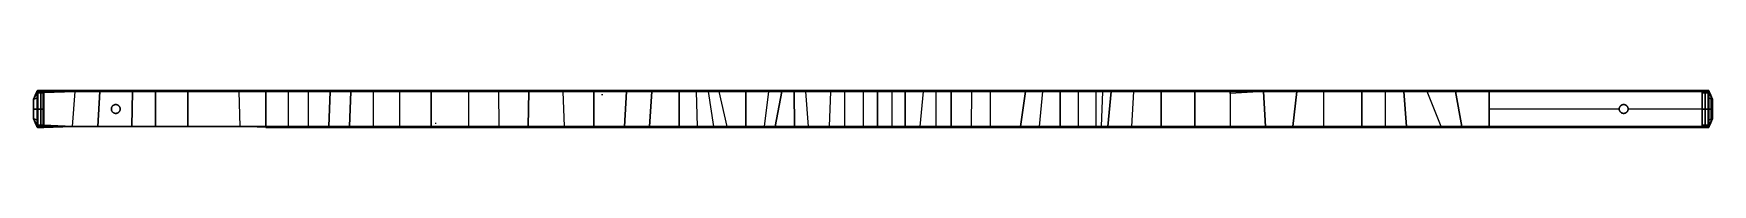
# Model space of a CAD drawing. Extents: x -229 to 199, y -36 to -26.
import ezdxf

# ---------------------------------------------------------------- set-up
doc = ezdxf.new("R2010")
doc.units = 0
doc.header["$MEASUREMENT"] = 0
doc.layers.add('IGES level 0', color=253, linetype='Continuous')

msp = doc.modelspace()

# ---------------------------------------------------------------- linework, layer by layer
for p, q in [((-177, -26.28, -17.31), (-177, -26.28, -17.31)), ((-163.54, -26.22, -17.21), (-163.65, -26.43, -17.3)), ((-163.37, -26.13, -16.99), (-163.54, -26.22, -17.21)), ((-158.52, -26.13, -16.87), (-158.26, -26.22, -17.07)), ((-158.26, -26.22, -17.07), (-157.5, -26.43, -17.14)), ((-153.05, -26.13, -16.65), (-153.04, -26.22, -16.86)), ((-153.04, -26.22, -16.86), (-152.97, -26.43, -16.95)), ((-147.75, -26.13, -16.35), (-147.5, -26.22, -16.55)), ((-147.5, -26.22, -16.55), (-146.89, -26.43, -16.6)), ((-141.62, -26.22, -16.12), (-141.2, -26.43, -16.17)), ((-135.11, -26.22, -15.52), (-135.26, -26.43, -15.63)), ((-135.17, -26.13, -15.32), (-135.11, -26.22, -15.52)), ((-127.33, -26.13, -14.43), (-127.32, -26.15, -14.52)), ((-127.32, -26.15, -14.52), (-127.18, -26.22, -14.62)), ((-127.18, -26.22, -14.62), (-126.89, -26.43, -14.68)), ((-117.32, -26.13, -13.03), (-116.99, -26.22, -13.19)), ((-116.99, -26.22, -13.19), (-116.09, -26.43, -13.14)), ((-110.01, -26.13, -11.81), (-109.31, -26.22, -11.9)), ((-109.31, -26.22, -11.9), (-107.98, -26.43, -11.75)), ((-102.25, -26.13, -10.34), (-101.84, -26.22, -10.47)), ((-101.84, -26.22, -10.47), (-100.61, -26.43, -10.31)), ((-93.74, -26.43, 0.93), (-93.66, -26.13, 0.64)), ((-93.62, -26.13, -8.48), (-93.27, -26.22, -8.62)), ((-93.27, -26.22, -8.62), (-92.37, -26.43, -8.5)), ((-85.91, -26.43, 2.88), (-85.83, -26.13, 2.59)), ((-85.67, -26.13, -6.56), (-85.41, -26.22, -6.72)), ((-85.41, -26.22, -6.72), (-84.95, -26.43, -6.69)), ((-77.3, -26.13, 4.67), (-77.59, -26.43, 4.91)), ((-77.34, -26.13, -4.47), (-77.11, -26.22, -4.64)), ((-77.11, -26.22, -4.64), (-76.7, -26.43, -4.63)), ((-71.1, -26.43, 6.32), (-70.86, -26.13, 6.07)), ((-70.85, -26.13, -3.02), (-70.67, -26.22, -3.2)), ((-70.67, -26.22, -3.2), (-70.31, -26.43, -3.21)), ((-64.21, -26.43, 7.65), (-63.97, -26.13, 7.39)), ((-63.68, -26.22, -1.82), (-62.88, -26.43, -1.76)), ((-59.72, -26.43, 8.42), (-59.46, -26.13, 8.16)), ((-59.48, -26.13, -0.87), (-59.15, -26.22, -1.03)), ((-56.63, -26.13, 8.6), (-56.79, -26.43, 8.88)), ((-56.63, -26.13, -0.4), (-56.2, -26.22, -0.55)), ((-56.2, -26.22, -0.55), (-55.77, -26.43, -0.57)), ((-53.88, -26.13, 9.01), (-53.95, -26.43, 9.3)), ((-53.8, -26.13, 0.03), (-53.69, -26.22, -0.17)), ((-53.69, -26.22, -0.17), (-53.29, -26.43, -0.2)), ((-47.09, -26.13, 9.89), (-47.16, -26.43, 10.18)), ((-47.13, -26.13, 0.92), (-46.94, -26.22, 0.73)), ((-46.94, -26.22, 0.73), (-46.28, -26.43, 0.72)), ((-41.34, -26.13, 10.51), (-41.42, -26.43, 10.8)), ((-41.32, -26.13, 1.57), (-40.99, -26.22, 1.39)), ((-40.99, -26.22, 1.39), (-40.09, -26.43, 1.39)), ((-38.11, -26.13, 1.87), (-37.62, -26.22, 1.7)), ((-37.98, -26.13, 10.82), (-38.04, -26.43, 11.11)), ((-37.62, -26.22, 1.7), (-36.65, -26.43, 1.7)), ((-35.27, -26.13, 2.11), (-34.84, -26.22, 1.93)), ((-34.81, -26.13, 11.07), (-34.9, -26.43, 11.36)), ((-31.76, -26.13, 11.28), (-31.92, -26.43, 11.56)), ((-31.84, -26.13, 2.36), (-31.21, -26.22, 2.18)), ((-31.21, -26.22, 2.18), (-30.21, -26.43, 2.16)), ((-26.89, -26.13, 2.64), (-26.28, -26.22, 2.45)), ((-26.28, -26.22, 2.45), (-25.13, -26.43, 2.42)), ((-25.6, -26.43, 11.9), (-25.58, -26.13, 11.61)), ((-23.44, -26.13, 2.78), (-22.84, -26.22, 2.59)), ((-22.84, -26.22, 2.59), (-21.68, -26.43, 2.54)), ((-19.67, -26.13, 2.89), (-19.13, -26.22, 2.69)), ((-19.13, -26.22, 2.69), (-17.57, -26.43, 2.63)), ((-17.31, -26.43, 12.13), (-17.29, -26.13, 11.83)), ((-15.96, -26.13, 2.94), (-15.14, -26.22, 2.74)), ((-15.14, -26.22, 2.74), (-13.65, -26.43, 2.65)), ((-13.65, -26.43, 12.15), (-13.65, -26.13, 11.85)), ((-12.35, -26.13, 2.95), (-11.7, -26.22, 2.74)), ((-11.7, -26.22, 2.74), (-10.28, -26.43, 2.63)), ((-6.69, -26.43, 12.07), (-10.02, -26.43, 12.13)), ((-8.64, -26.13, 2.91), (-7.68, -26.22, 2.68)), ((-7.68, -26.22, 2.68), (-6.04, -26.43, 2.55)), ((-6.69, -26.28, 11.92), (-6.65, -26.43, 12.07)), ((-4.92, -26.13, 2.82), (-4.29, -26.22, 2.58)), ((-2.07, -26.43, 11.92), (-2.62, -26.13, 11.64)), ((2.95, -26.13, 2.46), (3.12, -26.22, 2.23)), ((3.12, -26.22, 2.23), (3.44, -26.43, 2.13)), ((4.85, -26.13, 11.25), (5.11, -26.43, 11.54)), ((7.92, -26.13, 2.11), (8.09, -26.22, 1.89)), ((10.31, -26.43, 11.15), (10.28, -26.13, 10.85)), ((13.52, -26.13, 1.62), (14.1, -26.22, 1.35)), ((14.1, -26.22, 1.35), (15.61, -26.43, 1.1)), ((15.09, -26.43, 10.71), (15.16, -26.13, 10.4)), ((20.23, -26.13, 0.87), (20.59, -26.22, 0.62)), ((20.59, -26.22, 0.62), (21.94, -26.43, 0.35)), ((23.99, -26.43, 9.67), (23.7, -26.13, 9.4)), ((23.98, -26.13, 0.38), (24.52, -26.22, 0.1)), ((24.52, -26.22, 0.1), (26.28, -26.43, -0.24)), ((28.31, -26.43, 9.06), (28.06, -26.13, 8.79)), ((28.09, -26.13, -0.21), (28.47, -26.22, -0.48)), ((28.47, -26.22, -0.48), (29.87, -26.43, -0.79)), ((32.83, -26.43, 8.35), (32.57, -26.13, 8.09)), ((33.53, -26.13, -1.1), (33.64, -26.22, -1.33)), ((33.64, -26.22, -1.33), (33.93, -26.43, -1.47)), ((37.54, -26.43, 7.54), (37.31, -26.13, 7.27)), ((38.57, -26.13, -2.02), (38.82, -26.22, -2.28)), ((38.82, -26.22, -2.28), (39.28, -26.43, -2.46)), ((41.08, -26.13, -2.51), (41.26, -26.22, -2.76)), ((41.26, -26.22, -2.76), (41.83, -26.43, -2.97)), ((41.91, -26.43, 6.71), (41.79, -26.13, 6.42)), ((43.74, -26.43, 6.34), (43.68, -26.13, 6.04)), ((43.72, -26.13, -3.05), (44.43, -26.3, -3.44)), ((44.43, -26.3, -3.44), (44.81, -26.43, -3.6)), ((45.84, -26.43, 5.9), (45.78, -26.13, 5.61)), ((50.19, -26.13, -4.51), (50.44, -26.22, -4.79)), ((50.44, -26.22, -4.79), (51.06, -26.43, -5.02)), ((56.23, -26.22, -6.23), (56.21, -26.4, -6.31)), ((56.28, -26.13, -6.03), (56.23, -26.22, -6.23)), ((61.46, -26.13, -7.33), (61.73, -26.22, -7.62)), ((67.87, -26.13, -8.83), (68.27, -26.22, -9.14)), ((68.27, -26.22, -9.14), (68.99, -26.43, -9.39)), ((76.01, -26.13, -10.55), (76.33, -26.22, -10.83)), ((84.57, -26.13, -12.14), (84.8, -26.22, -12.39)), ((91.72, -26.13, -13.29), (92.07, -26.22, -13.55)), ((92.07, -26.22, -13.55), (92.74, -26.43, -13.74)), ((98.84, -26.13, -14.28), (98.82, -26.22, -14.49)), ((98.82, -26.22, -14.49), (99.15, -26.43, -14.62)), ((103.46, -26.13, -14.84), (103.64, -26.22, -15.07)), ((103.64, -26.22, -15.07), (104.05, -26.43, -15.21)), ((109.63, -26.43, -6.25), (109.64, -26.22, -6.34)), ((111.53, -26.13, -15.67), (111.86, -26.22, -15.91)), ((111.86, -26.22, -15.91), (112.68, -26.43, -16.07)), ((115.59, -26.43, -6.78), (115.58, -26.22, -6.87)), ((115.61, -26.13, -16.01), (115.92, -26.22, -16.25)), ((115.92, -26.22, -16.25), (116.55, -26.43, -16.38)), ((120.22, -26.13, -16.34), (120.55, -26.22, -16.57)), ((120.37, -26.43, -7.13), (120.22, -26.22, -7.21)), ((120.55, -26.22, -16.57), (121.64, -26.43, -16.73)), ((126.23, -26.13, -7.76), (126.32, -26.22, -7.56)), ((126.34, -26.43, -7.47), (126.32, -26.22, -7.56)), ((127.67, -26.13, -16.74), (127.98, -26.22, -16.96)), ((127.98, -26.22, -16.96), (129.01, -26.43, -17.09)), ((133.39, -26.13, -16.93), (134.03, -26.22, -17.16)), ((133.51, -26.22, -7.82), (133.42, -26.13, -8.03)), ((133.54, -26.43, -7.73), (133.51, -26.22, -7.82)), ((134.03, -26.22, -17.16), (135.33, -26.43, -17.28)), ((142.11, -26.13, -17.05), (142.11, -26.22, -17.26)), ((142.11, -26.22, -17.26), (142.11, -26.35, -17.33)), ((92.1, -35.33, -13.54), (92.13, -35.63, -13.35)), ((98.84, -35.63, -14.28), (98.99, -35.33, -14.51)), ((103.46, -35.63, -14.84), (102.48, -35.33, -14.93)), ((111.53, -35.63, -15.67), (111.15, -35.54, -15.85)), ((127.67, -35.63, -16.74), (127.18, -35.33, -16.98)), ((133.39, -35.63, -16.93), (133.38, -35.54, -17.15))]:
    msp.add_line(p, q)
for points in [[(-227.75, -26.42, -16.98), (-227.74, -26.4, -16.96), (-228.58, -28.36, -14.99), (-228.58, -28.37, -15.02)], [(-228.58, -28.37, -15.03), (-228.58, -28.37, -15.02), (-227.75, -26.42, -16.98), (-227.75, -26.46, -17.02)], [(-227.75, -26.49, -17.04), (-227.75, -26.46, -17.02), (-228.58, -28.37, -15.03), (-228.58, -28.38, -15.06)], [(-227.74, -26.52, -8.12), (-227.72, -26.59, -8.06), (-228.58, -28.48, -10.08), (-227.74, -26.52, -8.12)], [(-228.58, -28.41, -15.09), (-228.58, -28.39, -15.08), (-227.74, -26.52, -17.07), (-227.73, -26.57, -17.11)], [(-227.71, -26.64, -17.15), (-227.73, -26.57, -17.11), (-228.58, -28.41, -15.09), (-228.58, -28.42, -15.09)], [(-227.72, -26.59, -8.06), (-227.71, -26.64, -8.04), (-228.58, -28.47, -10.08), (-227.72, -26.59, -8.06)], [(-227.71, -26.64, -8.04), (-227.7, -26.73, -8.01), (-228.58, -28.48, -10.08), (-227.71, -26.64, -8.04)], [(-227.7, -26.71, -17.17), (-227.71, -26.64, -17.15), (-228.58, -28.42, -15.09), (-228.58, -28.44, -15.1)], [(-227.7, -26.79, -17.18), (-227.7, -26.71, -17.17), (-228.58, -28.44, -15.1), (-228.58, -28.48, -15.11)], [(-228.58, -28.48, -10.08), (-227.7, -28.04, -8.01), (-227.7, -26.79, -8.01), (-228.58, -28.48, -10.08)], [(-227.7, -26.79, -17.18), (-228.58, -28.48, -15.11), (-228.58, -30.88, -15.11), (-227.7, -30.88, -17.18)], [(-228.14, -27.33, -9.16), (-228.58, -28.36, -10.2), (-228.58, -28.36, -14.99), (-228.14, -27.33, -16.03)], [(-228.58, -28.37, -10.14), (-228.58, -28.36, -10.2), (-228.16, -27.38, -9.22), (-228.17, -27.41, -9.18)], [(-228.58, -28.43, -10.09), (-228.58, -28.39, -10.11), (-228.17, -27.44, -9.15), (-228.17, -27.47, -9.13)], [(-228.58, -28.48, -10.08), (-228.58, -30.88, -10.08), (-227.7, -30.88, -8.01), (-227.7, -28.04, -8.01)], [(-228.58, -28.36, -10.2), (-228.58, -28.37, -10.21), (-228.58, -28.37, -15.03), (-228.58, -28.36, -14.99)], [(-228.58, -28.42, -15.09), (-228.58, -28.41, -15.09), (-228.58, -28.37, -10.14), (-228.58, -28.39, -10.11)], [(-228.58, -28.43, -10.09), (-228.58, -28.39, -10.11), (-228.58, -28.42, -15.09), (-228.58, -28.44, -15.1)], [(-228.58, -28.48, -15.11), (-228.58, -28.44, -15.1), (-228.58, -28.43, -10.09), (-228.58, -28.48, -10.08)], [(-228.58, -28.48, -10.08), (-228.58, -28.48, -15.11), (-228.58, -30.88, -15.11), (-228.58, -30.88, -10.08)], [(-228.17, -27.41, -9.18), (-228.16, -27.38, -9.22), (-227.74, -26.4, -8.23), (-227.75, -26.43, -8.2)], [(-227.75, -26.46, -8.17), (-227.75, -26.43, -8.2), (-228.17, -27.41, -9.18), (-228.17, -27.44, -9.15)], [(-228.17, -27.47, -9.13), (-228.17, -27.44, -9.15), (-227.75, -26.46, -8.17), (-227.75, -26.49, -8.14)], [(-228.14, -27.33, -9.16), (-227.74, -26.39, -8.24), (-227.74, -26.4, -16.95), (-228.14, -27.33, -16.03)], [(-227.72, -26.38, -8.15), (-227.75, -26.43, -8.2), (-227.75, -26.46, -8.17), (-227.72, -26.41, -8.12)], [(-227.73, -26.38, -16.98), (-227.74, -26.39, -16.97), (-227.75, -26.44, -17.03), (-227.74, -26.43, -17.04)], [(-227.74, -26.39, -16.97), (-227.74, -26.4, -16.96), (-227.75, -26.45, -17.02), (-227.75, -26.44, -17.03)], [(-227.74, -26.4, -16.96), (-227.74, -26.4, -16.96), (-227.75, -26.46, -17.02), (-227.75, -26.45, -17.02)], [(-227.74, -26.4, -16.96), (-227.75, -26.42, -16.98), (-227.75, -26.42, -16.98), (-227.74, -26.4, -16.95)], [(-227.71, -26.43, -8.1), (-227.72, -26.41, -8.12), (-227.75, -26.46, -8.17), (-227.75, -26.49, -8.14)], [(-227.71, -26.46, -8.07), (-227.71, -26.43, -8.1), (-227.75, -26.49, -8.14), (-227.74, -26.52, -8.12)], [(-227.74, -26.43, -17.04), (-227.75, -26.44, -17.03), (-227.73, -26.5, -17.09), (-227.73, -26.48, -17.1)], [(-227.75, -26.44, -17.03), (-227.75, -26.45, -17.02), (-227.74, -26.51, -17.08), (-227.73, -26.5, -17.09)], [(-227.75, -26.45, -17.02), (-227.75, -26.46, -17.02), (-227.74, -26.52, -17.07), (-227.74, -26.51, -17.08)], [(-227.73, -26.38, -8.21), (-227.74, -26.4, -8.23), (-227.71, -26.32, -8.36), (-227.69, -26.29, -8.34)], [(-227.69, -26.29, -16.85), (-227.7, -26.31, -16.84), (-227.74, -26.39, -16.97), (-227.73, -26.38, -16.98)], [(-227.7, -26.3, -16.76), (-227.7, -26.29, -16.69), (-227.74, -26.4, -16.67), (-227.74, -26.4, -16.73)], [(-227.7, -26.29, -16.69), (-227.74, -26.4, -16.67), (-227.74, -26.39, -8.24), (-227.7, -26.29, -8.5)], [(-227.71, -26.32, -16.83), (-227.7, -26.3, -16.76), (-227.74, -26.4, -16.73), (-227.74, -26.4, -16.81)], [(-227.72, -26.34, -16.87), (-227.71, -26.32, -16.83), (-227.74, -26.4, -16.81), (-227.74, -26.4, -16.85)], [(-227.71, -26.32, -8.36), (-227.72, -26.34, -8.37), (-227.74, -26.39, -8.24), (-227.71, -26.32, -8.36)], [(-227.74, -26.4, -16.95), (-227.72, -26.34, -16.87), (-227.74, -26.4, -16.85), (-227.74, -26.4, -16.96)], [(-227.73, -26.38, -16.95), (-227.73, -26.36, -16.93), (-227.73, -26.37, -16.92), (-227.74, -26.39, -16.94)], [(-227.72, -26.37, -16.99), (-227.73, -26.38, -16.98), (-227.74, -26.43, -17.04), (-227.73, -26.42, -17.05)], [(-227.74, -26.39, -16.97), (-227.74, -26.4, -16.96), (-227.74, -26.39, -16.94), (-227.73, -26.38, -16.95)], [(-227.66, -26.42, -17.15), (-227.66, -26.41, -17.15), (-227.74, -26.52, -17.07), (-227.74, -26.52, -17.08)], [(-227.73, -26.42, -17.05), (-227.74, -26.43, -17.04), (-227.73, -26.48, -17.1), (-227.72, -26.47, -17.11)], [(-227.65, -26.43, -17.17), (-227.65, -26.45, -17.18), (-227.73, -26.55, -17.09), (-227.74, -26.53, -17.08)], [(-227.69, -26.54, -8.02), (-227.71, -26.46, -8.07), (-227.74, -26.52, -8.12), (-227.72, -26.59, -8.06)], [(-227.71, -26.36, -8.18), (-227.73, -26.38, -8.21), (-227.69, -26.29, -8.34), (-227.67, -26.26, -8.33)], [(-227.68, -26.27, -16.85), (-227.69, -26.29, -16.85), (-227.73, -26.38, -16.98), (-227.72, -26.37, -16.99)], [(-227.72, -26.36, -17), (-227.72, -26.37, -16.99), (-227.73, -26.42, -17.05), (-227.72, -26.41, -17.07)], [(-227.7, -26.45, -17.12), (-227.72, -26.47, -17.11), (-227.73, -26.42, -17.05), (-227.72, -26.41, -17.07)], [(-227.64, -26.47, -17.19), (-227.64, -26.49, -17.21), (-227.72, -26.58, -17.12), (-227.73, -26.56, -17.11)], [(-227.65, -26.24, -16.87), (-227.67, -26.26, -16.86), (-227.72, -26.36, -17), (-227.7, -26.35, -17.02)], [(-227.67, -26.26, -16.86), (-227.68, -26.27, -16.85), (-227.72, -26.37, -16.99), (-227.72, -26.36, -17)], [(-227.7, -26.3, -8.44), (-227.71, -26.32, -8.36), (-227.72, -26.34, -8.37), (-227.71, -26.31, -8.45)], [(-227.66, -26.34, -8.11), (-227.66, -26.32, -8.13), (-227.71, -26.36, -8.18), (-227.72, -26.38, -8.15)], [(-227.72, -26.34, -16.89), (-227.71, -26.33, -16.87), (-227.72, -26.34, -16.86), (-227.72, -26.34, -16.88)], [(-227.72, -26.35, -16.91), (-227.72, -26.34, -16.89), (-227.72, -26.34, -16.88), (-227.72, -26.35, -16.9)], [(-227.7, -26.35, -17.02), (-227.72, -26.36, -17), (-227.72, -26.41, -17.07), (-227.71, -26.39, -17.08)], [(-227.67, -26.37, -8.08), (-227.66, -26.39, -8.06), (-227.71, -26.43, -8.1), (-227.72, -26.41, -8.12)], [(-227.69, -26.44, -17.13), (-227.7, -26.45, -17.12), (-227.72, -26.41, -17.07), (-227.71, -26.39, -17.08)], [(-227.64, -26.49, -17.21), (-227.63, -26.51, -17.22), (-227.72, -26.59, -17.12), (-227.72, -26.58, -17.12)], [(-227.72, -26.59, -17.12), (-227.72, -26.6, -17.13), (-227.63, -26.54, -17.23), (-227.63, -26.51, -17.22)], [(-227.63, -26.54, -17.23), (-227.62, -26.56, -17.24), (-227.71, -26.62, -17.14), (-227.72, -26.6, -17.13)], [(-227.7, -26.35, -8.17), (-227.71, -26.36, -8.18), (-227.67, -26.26, -8.33), (-227.65, -26.24, -8.32)], [(-227.69, -26.29, -16.85), (-227.71, -26.32, -16.83), (-227.71, -26.31, -16.81), (-227.69, -26.28, -16.8)], [(-227.69, -26.28, -16.8), (-227.71, -26.31, -16.81), (-227.7, -26.3, -16.78), (-227.69, -26.28, -16.78)], [(-227.69, -26.29, -8.34), (-227.71, -26.32, -8.36), (-227.7, -26.3, -8.41), (-227.69, -26.29, -8.4)], [(-227.71, -26.32, -16.86), (-227.7, -26.31, -16.84), (-227.71, -26.32, -16.83), (-227.71, -26.33, -16.85)], [(-227.68, -26.33, -17.04), (-227.7, -26.35, -17.02), (-227.71, -26.39, -17.08), (-227.69, -26.38, -17.09)], [(-227.67, -26.42, -17.14), (-227.69, -26.44, -17.13), (-227.71, -26.39, -17.08), (-227.69, -26.38, -17.09)], [(-227.66, -26.41, -8.04), (-227.66, -26.39, -8.06), (-227.71, -26.43, -8.1), (-227.71, -26.46, -8.07)], [(-227.62, -26.59, -7.94), (-227.66, -26.41, -8.04), (-227.71, -26.46, -8.07), (-227.67, -26.61, -7.98)], [(-227.62, -26.56, -17.24), (-227.62, -26.57, -17.25), (-227.71, -26.63, -17.15), (-227.71, -26.62, -17.14)], [(-227.62, -26.57, -17.25), (-227.62, -26.59, -17.25), (-227.71, -26.64, -17.15), (-227.71, -26.63, -17.15)], [(-227.62, -26.59, -17.25), (-227.62, -26.6, -17.26), (-227.71, -26.65, -17.16), (-227.71, -26.64, -17.15)], [(-227.71, -26.65, -17.16), (-227.71, -26.67, -17.16), (-227.62, -26.62, -17.27), (-227.62, -26.6, -17.26)], [(-227.62, -26.62, -17.27), (-227.61, -26.64, -17.27), (-227.7, -26.68, -17.16), (-227.71, -26.67, -17.16)], [(-227.61, -26.19, -8.42), (-227.61, -26.18, -8.46), (-227.7, -26.29, -8.49), (-227.7, -26.29, -8.47)], [(-227.61, -26.18, -8.46), (-227.61, -26.18, -8.5), (-227.7, -26.29, -8.5), (-227.7, -26.29, -8.49)], [(-227.61, -26.21, -8.34), (-227.61, -26.19, -8.39), (-227.7, -26.3, -8.44), (-227.7, -26.3, -8.41)], [(-227.61, -26.19, -8.39), (-227.61, -26.19, -8.42), (-227.7, -26.29, -8.47), (-227.7, -26.3, -8.44)], [(-227.66, -26.23, -16.69), (-227.7, -26.29, -16.69), (-227.7, -26.29, -8.5), (-227.66, -26.23, -8.5)], [(-227.64, -26.23, -16.88), (-227.65, -26.24, -16.87), (-227.7, -26.35, -17.02), (-227.68, -26.33, -17.04)], [(-227.68, -26.27, -8.5), (-227.68, -26.25, -8.5), (-227.7, -26.29, -8.5), (-227.68, -26.27, -8.5)], [(-227.69, -26.28, -16.75), (-227.7, -26.3, -16.76), (-227.7, -26.3, -16.74), (-227.68, -26.27, -16.73)], [(-227.68, -26.27, -16.73), (-227.7, -26.3, -16.74), (-227.7, -26.29, -16.72), (-227.68, -26.27, -16.72)], [(-227.68, -26.27, -16.72), (-227.7, -26.29, -16.72), (-227.7, -26.29, -16.71), (-227.68, -26.27, -16.7)], [(-227.68, -26.27, -16.7), (-227.7, -26.29, -16.71), (-227.7, -26.29, -16.69), (-227.68, -26.27, -16.69)], [(-227.69, -26.28, -16.78), (-227.7, -26.3, -16.78), (-227.7, -26.3, -16.76), (-227.69, -26.28, -16.75)], [(-227.7, -26.68, -17.16), (-227.7, -26.69, -17.17), (-227.61, -26.66, -17.28), (-227.61, -26.64, -17.27)], [(-227.61, -26.66, -17.27), (-227.61, -26.68, -17.28), (-227.7, -26.71, -17.17), (-227.7, -26.69, -17.17)], [(-227.7, -26.71, -17.17), (-227.7, -26.72, -17.17), (-227.61, -26.7, -17.28), (-227.61, -26.68, -17.28)], [(-227.61, -26.7, -17.28), (-227.61, -26.74, -17.29), (-227.7, -26.75, -17.18), (-227.7, -26.72, -17.17)], [(-227.66, -26.71, -7.96), (-227.66, -26.79, -7.95), (-227.7, -26.79, -8.01), (-227.7, -26.73, -8.01)], [(-227.7, -26.75, -17.18), (-227.7, -26.77, -17.18), (-227.61, -26.76, -17.29), (-227.61, -26.74, -17.29)], [(-227.61, -26.76, -17.29), (-227.61, -26.79, -17.29), (-227.7, -26.79, -17.18), (-227.7, -26.77, -17.18)], [(-227.66, -30.88, -7.95), (-227.7, -30.88, -8.01), (-227.7, -26.79, -8.01), (-227.66, -26.79, -7.95)], [(-227.68, -26.27, -16.85), (-227.69, -26.29, -16.85), (-227.68, -26.27, -16.69), (-227.67, -26.25, -16.69)], [(-227.68, -26.33, -17.04), (-227.69, -26.38, -17.09), (-227.67, -26.37, -17.11), (-227.66, -26.32, -17.06)], [(-227.67, -26.37, -17.11), (-227.66, -26.41, -17.15), (-227.67, -26.42, -17.14), (-227.69, -26.38, -17.09)], [(-227.62, -26.22, -16.89), (-227.64, -26.23, -16.88), (-227.68, -26.33, -17.04), (-227.66, -26.32, -17.06)], [(-227.65, -26.24, -8.5), (-227.66, -26.23, -8.5), (-227.68, -26.25, -8.5), (-227.68, -26.27, -8.5)], [(-227.66, -26.23, -16.69), (-227.67, -26.25, -16.69), (-227.68, -26.27, -16.85), (-227.67, -26.26, -16.86)], [(-227.65, -26.24, -16.87), (-227.67, -26.26, -16.86), (-227.66, -26.23, -16.69), (-227.64, -26.21, -16.69)], [(-227.65, -26.24, -8.32), (-227.67, -26.26, -8.33), (-227.67, -26.27, -8.39), (-227.65, -26.24, -8.37)], [(-227.66, -26.32, -17.06), (-227.67, -26.37, -17.11), (-227.6, -26.34, -17.13), (-227.59, -26.31, -17.1)], [(-227.59, -26.35, -8.04), (-227.59, -26.34, -8.05), (-227.67, -26.37, -8.08), (-227.66, -26.39, -8.06)], [(-227.65, -26.36, -17.11), (-227.67, -26.37, -17.11), (-227.66, -26.41, -17.15), (-227.63, -26.39, -17.16)], [(-227.61, -26.67, -7.91), (-227.66, -26.71, -7.96), (-227.67, -26.61, -7.98), (-227.62, -26.59, -7.94)], [(-227.67, -30.88, -17.22), (-227.65, -30.88, -17.25), (-227.64, -26.8, -17.25), (-227.67, -26.79, -17.22)], [(-227.61, -26.18, -8.5), (-227.61, -26.18, -8.5), (-227.66, -26.23, -8.5), (-227.65, -26.24, -8.5)], [(-227.61, -26.18, -8.5), (-227.66, -26.23, -8.5), (-227.66, -26.23, -16.69), (-227.61, -26.18, -16.69)], [(-227.62, -26.22, -8.3), (-227.66, -26.32, -8.13), (-227.63, -26.25, -8.23), (-227.62, -26.22, -8.3)], [(-227.52, -26.31, -8.06), (-227.66, -26.32, -8.13), (-227.64, -26.29, -8.17), (-227.51, -26.28, -8.11)], [(-227.66, -26.32, -17.06), (-227.64, -26.28, -16.99), (-227.64, -26.28, -17), (-227.66, -26.32, -17.06)], [(-227.64, -26.34, -8.09), (-227.66, -26.34, -8.11), (-227.63, -26.32, -8.11), (-227.61, -26.31, -8.1)], [(-227.63, -26.31, -17.06), (-227.63, -26.32, -17.08), (-227.66, -26.32, -17.06), (-227.65, -26.32, -17.05)], [(-227.66, -26.34, -8.11), (-227.66, -26.32, -8.13), (-227.63, -26.32, -8.11), (-227.66, -26.34, -8.11)], [(-227.59, -26.35, -8.04), (-227.66, -26.39, -8.06), (-227.66, -26.41, -8.04), (-227.59, -26.37, -8.03)], [(-227.51, -26.36, -17.17), (-227.51, -26.35, -17.16), (-227.66, -26.41, -17.15), (-227.66, -26.42, -17.15)], [(-227.51, -26.35, -17.16), (-227.52, -26.35, -17.16), (-227.66, -26.41, -17.15), (-227.51, -26.35, -17.16)], [(-227.59, -26.37, -8.03), (-227.55, -26.56, -7.91), (-227.62, -26.59, -7.94), (-227.66, -26.41, -8.04)], [(-227.61, -26.79, -7.9), (-227.66, -26.79, -7.95), (-227.66, -30.88, -7.95), (-227.61, -30.88, -7.9)], [(-227.64, -26.23, -16.88), (-227.65, -26.24, -16.87), (-227.64, -26.21, -16.69), (-227.62, -26.19, -16.69)], [(-227.62, -26.29, -17.02), (-227.64, -26.29, -17.01), (-227.65, -26.31, -17.04), (-227.63, -26.3, -17.05)], [(-227.63, -26.3, -17.05), (-227.65, -26.31, -17.04), (-227.65, -26.32, -17.05), (-227.63, -26.31, -17.06)], [(-227.62, -26.35, -17.12), (-227.65, -26.36, -17.11), (-227.63, -26.39, -17.16), (-227.61, -26.38, -17.16)], [(-227.5, -26.4, -17.2), (-227.51, -26.38, -17.19), (-227.65, -26.43, -17.17), (-227.65, -26.45, -17.18)], [(-227.5, -26.4, -17.2), (-227.65, -26.45, -17.18), (-227.64, -26.47, -17.19), (-227.5, -26.43, -17.22)], [(-227.64, -26.8, -17.25), (-227.61, -26.79, -17.29), (-227.61, -30.88, -17.29), (-227.65, -30.88, -17.25)], [(-227.62, -26.22, -16.89), (-227.64, -26.23, -16.88), (-227.62, -26.19, -16.69), (-227.61, -26.18, -16.69)], [(-227.61, -26.21, -16.89), (-227.62, -26.22, -16.89), (-227.64, -26.27, -16.98), (-227.62, -26.27, -16.99)], [(-227.51, -26.28, -8.11), (-227.5, -26.24, -8.17), (-227.63, -26.25, -8.23), (-227.64, -26.29, -8.17)], [(-227.62, -26.27, -16.99), (-227.64, -26.27, -16.98), (-227.64, -26.29, -17.01), (-227.62, -26.29, -17.02)], [(-227.58, -26.32, -8.07), (-227.58, -26.31, -8.08), (-227.61, -26.31, -8.1), (-227.64, -26.34, -8.09)], [(-227.64, -26.47, -17.19), (-227.64, -26.49, -17.21), (-227.5, -26.45, -17.24), (-227.5, -26.43, -17.22)], [(-227.5, -26.45, -17.24), (-227.49, -26.47, -17.25), (-227.63, -26.51, -17.22), (-227.64, -26.49, -17.21)], [(-227.57, -26.2, -8.29), (-227.62, -26.22, -8.3), (-227.63, -26.23, -8.27), (-227.58, -26.23, -8.25)], [(-227.5, -26.24, -8.17), (-227.49, -26.21, -8.22), (-227.63, -26.23, -8.27), (-227.63, -26.25, -8.23)], [(-227.6, -26.21, -16.89), (-227.61, -26.21, -16.89), (-227.63, -26.32, -17.08), (-227.62, -26.31, -17.08)], [(-227.63, -26.51, -17.22), (-227.63, -26.54, -17.23), (-227.49, -26.5, -17.26), (-227.49, -26.47, -17.25)], [(-227.49, -26.5, -17.26), (-227.49, -26.52, -17.27), (-227.62, -26.56, -17.24), (-227.63, -26.54, -17.23)], [(-227.48, -26.19, -8.27), (-227.62, -26.22, -8.3), (-227.61, -26.21, -8.34), (-227.48, -26.17, -8.31)], [(-227.61, -26.21, -16.89), (-227.62, -26.22, -16.89), (-227.62, -26.21, -16.85), (-227.6, -26.2, -16.85)], [(-227.58, -26.2, -16.9), (-227.6, -26.21, -16.89), (-227.62, -26.31, -17.08), (-227.61, -26.31, -17.09)], [(-227.59, -26.31, -17.1), (-227.61, -26.31, -17.09), (-227.62, -26.35, -17.12), (-227.6, -26.34, -17.13)], [(-227.6, -26.34, -17.13), (-227.62, -26.35, -17.12), (-227.61, -26.38, -17.16), (-227.57, -26.36, -17.16)], [(-227.49, -26.52, -17.27), (-227.48, -26.54, -17.28), (-227.62, -26.57, -17.25), (-227.62, -26.56, -17.24)], [(-227.62, -26.57, -17.25), (-227.62, -26.59, -17.25), (-227.48, -26.55, -17.29), (-227.48, -26.54, -17.28)], [(-227.62, -26.59, -7.94), (-227.55, -26.56, -7.91), (-227.56, -26.66, -7.89), (-227.61, -26.67, -7.91)], [(-227.6, -26.58, -17.26), (-227.59, -26.59, -17.26), (-227.62, -26.59, -17.25), (-227.6, -26.58, -17.26)], [(-227.62, -26.59, -17.25), (-227.62, -26.6, -17.26), (-227.48, -26.61, -17.3), (-227.48, -26.59, -17.3)], [(-227.62, -26.6, -17.26), (-227.62, -26.62, -17.27), (-227.47, -26.64, -17.31), (-227.48, -26.61, -17.31)], [(-227.47, -26.14, -16.72), (-227.47, -26.14, -16.75), (-227.61, -26.19, -16.74), (-227.61, -26.18, -16.71)], [(-227.47, -26.14, -16.75), (-227.47, -26.15, -16.78), (-227.61, -26.19, -16.78), (-227.61, -26.19, -16.74)], [(-227.48, -26.16, -8.35), (-227.47, -26.15, -8.38), (-227.61, -26.19, -8.42), (-227.61, -26.19, -8.39)], [(-227.47, -26.15, -8.38), (-227.47, -26.15, -8.41), (-227.61, -26.18, -8.46), (-227.61, -26.19, -8.42)], [(-227.47, -26.15, -8.41), (-227.47, -26.15, -8.45), (-227.61, -26.18, -8.5), (-227.61, -26.18, -8.46)], [(-227.54, -26.15, -16.69), (-227.61, -26.18, -16.69), (-227.61, -26.18, -8.5), (-227.55, -26.16, -8.5)], [(-227.54, -26.15, -16.69), (-227.53, -26.16, -16.71), (-227.61, -26.18, -16.71), (-227.61, -26.18, -16.69)], [(-227.47, -26.15, -16.78), (-227.48, -26.17, -16.88), (-227.62, -26.21, -16.85), (-227.61, -26.19, -16.78)], [(-227.48, -26.17, -8.31), (-227.48, -26.16, -8.35), (-227.61, -26.19, -8.39), (-227.61, -26.21, -8.34)], [(-227.56, -26.19, -16.91), (-227.58, -26.2, -16.9), (-227.61, -26.31, -17.09), (-227.59, -26.31, -17.1)], [(-227.6, -26.21, -16.89), (-227.61, -26.21, -16.89), (-227.6, -26.2, -16.85), (-227.58, -26.2, -16.85)], [(-227.61, -26.64, -17.27), (-227.61, -26.66, -17.27), (-227.47, -26.67, -17.32), (-227.47, -26.65, -17.32)], [(-227.61, -26.67, -7.91), (-227.56, -26.66, -7.89), (-227.56, -26.79, -7.87), (-227.61, -26.79, -7.9)], [(-227.61, -26.68, -17.28), (-227.61, -26.7, -17.28), (-227.47, -26.73, -17.33), (-227.47, -26.7, -17.32)], [(-227.61, -26.72, -17.28), (-227.61, -26.74, -17.29), (-227.47, -26.76, -17.33), (-227.47, -26.75, -17.33)], [(-227.61, -26.76, -17.29), (-227.61, -26.79, -17.29), (-227.47, -26.79, -17.33), (-227.61, -26.76, -17.29)], [(-227.54, -30.88, -7.87), (-227.61, -30.88, -7.9), (-227.61, -26.79, -7.9), (-227.56, -26.79, -7.87)], [(-227.61, -30.88, -17.29), (-227.58, -30.88, -17.31), (-227.58, -26.79, -17.3), (-227.61, -26.79, -17.29)], [(-227.59, -26.31, -17.1), (-227.55, -26.31, -17.12), (-227.55, -26.33, -17.14), (-227.6, -26.34, -17.13)], [(-227.55, -26.33, -17.14), (-227.6, -26.34, -17.13), (-227.57, -26.36, -17.16), (-227.53, -26.35, -17.16)], [(-227.58, -26.58, -17.26), (-227.6, -26.58, -17.26), (-227.6, -26.58, -17.26), (-227.59, -26.58, -17.27)], [(-227.59, -26.58, -17.27), (-227.57, -26.59, -17.27), (-227.59, -26.59, -17.26), (-227.6, -26.58, -17.26)], [(-227.53, -26.19, -16.91), (-227.56, -26.19, -16.91), (-227.59, -26.31, -17.1), (-227.57, -26.31, -17.11)], [(-227.52, -26.33, -8.05), (-227.52, -26.31, -8.06), (-227.58, -26.31, -8.08), (-227.59, -26.34, -8.05)], [(-227.48, -26.55, -7.9), (-227.55, -26.56, -7.91), (-227.59, -26.37, -8.03), (-227.52, -26.35, -8.03)], [(-227.53, -26.19, -8.28), (-227.57, -26.2, -8.29), (-227.58, -26.23, -8.25), (-227.56, -26.22, -8.24)], [(-227.56, -26.19, -16.91), (-227.58, -26.2, -16.9), (-227.57, -26.19, -16.86), (-227.55, -26.19, -16.86)], [(-227.56, -26.57, -17.27), (-227.57, -26.57, -17.27), (-227.58, -26.57, -17.27), (-227.57, -26.57, -17.26)], [(-227.58, -26.57, -17.27), (-227.57, -26.57, -17.27), (-227.53, -26.59, -17.28), (-227.55, -26.59, -17.28)], [(-227.58, -26.79, -17.3), (-227.56, -26.79, -17.31), (-227.56, -30.88, -17.31), (-227.58, -30.88, -17.31)], [(-227.51, -26.19, -16.92), (-227.53, -26.19, -16.91), (-227.57, -26.31, -17.11), (-227.55, -26.31, -17.12)], [(-227.57, -26.57, -17.27), (-227.56, -26.57, -17.28), (-227.51, -26.59, -17.29), (-227.53, -26.59, -17.28)], [(-227.53, -26.19, -16.91), (-227.56, -26.19, -16.91), (-227.55, -26.19, -16.86), (-227.53, -26.18, -16.87)], [(-227.49, -26.21, -8.22), (-227.48, -26.19, -8.27), (-227.53, -26.19, -8.28), (-227.56, -26.22, -8.24)], [(-227.52, -26.56, -17.29), (-227.5, -26.55, -17.28), (-227.54, -26.56, -17.27), (-227.56, -26.57, -17.28)], [(-227.56, -26.66, -7.89), (-227.47, -26.65, -7.87), (-227.47, -26.79, -7.86), (-227.56, -26.79, -7.87)], [(-227.47, -26.14, -8.5), (-227.55, -26.16, -8.5), (-227.54, -26.15, -16.69), (-227.47, -26.14, -16.69)], [(-227.52, -26.31, -17.13), (-227.55, -26.31, -17.12), (-227.51, -26.19, -16.92), (-227.48, -26.19, -16.92)], [(-227.55, -26.31, -17.12), (-227.52, -26.31, -17.13), (-227.52, -26.33, -17.14), (-227.55, -26.33, -17.14)], [(-227.55, -26.33, -17.14), (-227.53, -26.35, -17.16), (-227.52, -26.35, -17.16), (-227.52, -26.33, -17.14)], [(-227.47, -26.14, -16.69), (-227.47, -26.14, -16.72), (-227.53, -26.16, -16.71), (-227.54, -26.15, -16.69)], [(-227.54, -26.79, -17.32), (-227.5, -26.79, -17.33), (-227.5, -30.88, -17.33), (-227.52, -30.88, -17.33)], [(-227.51, -26.19, -16.92), (-227.53, -26.19, -16.91), (-227.53, -26.18, -16.87), (-227.51, -26.18, -16.87)], [(-226.75, -26.26, -17.08), (-226.75, -26.32, -17.15), (-227.52, -26.33, -17.14), (-227.5, -26.26, -17.05)], [(-226.75, -26.41, -7.97), (-226.75, -26.32, -8.04), (-227.52, -26.33, -8.05), (-227.49, -26.47, -7.94)], [(-226.75, -26.32, -17.15), (-226.75, -26.38, -17.2), (-227.51, -26.38, -17.19), (-227.52, -26.33, -17.14)], [(-227.52, -26.56, -17.29), (-227.5, -26.55, -17.29), (-227.48, -26.59, -17.3), (-227.52, -26.56, -17.29)], [(-227.48, -26.17, -16.88), (-227.48, -26.19, -16.92), (-227.51, -26.19, -16.92), (-227.51, -26.18, -16.87)], [(-226.75, -26.28, -8.09), (-226.75, -26.23, -8.17), (-227.5, -26.24, -8.17), (-227.51, -26.28, -8.11)], [(-226.75, -26.38, -17.2), (-226.75, -26.43, -17.24), (-227.5, -26.42, -17.22), (-227.51, -26.38, -17.19)], [(-226.75, -26.23, -8.17), (-226.75, -26.18, -8.26), (-227.48, -26.19, -8.27), (-227.5, -26.24, -8.17)], [(-226.75, -26.22, -17.02), (-226.75, -26.26, -17.08), (-227.5, -26.26, -17.05), (-227.49, -26.22, -16.99)], [(-226.75, -26.43, -17.24), (-226.75, -26.49, -17.27), (-227.49, -26.47, -17.25), (-227.5, -26.42, -17.22)], [(-227.48, -26.55, -17.29), (-227.5, -26.55, -17.29), (-227.48, -26.59, -17.3), (-227.48, -26.55, -17.29)], [(-227.49, -26.79, -17.33), (-227.5, -26.79, -17.33), (-227.5, -26.79, -17.32), (-227.49, -26.79, -17.32)], [(-227.5, -30.88, -17.33), (-227.47, -30.88, -17.33), (-227.47, -26.79, -17.33), (-227.5, -26.79, -17.33)], [(-226.75, -26.18, -16.92), (-226.75, -26.22, -17.02), (-227.49, -26.22, -16.99), (-227.48, -26.19, -16.92)], [(-226.75, -26.49, -17.27), (-226.75, -26.56, -17.3), (-227.48, -26.55, -17.29), (-227.49, -26.47, -17.25)], [(-227.48, -26.79, -17.33), (-227.49, -26.79, -17.33), (-227.49, -26.79, -17.32), (-227.48, -26.79, -17.33)], [(-226.75, -26.18, -8.26), (-226.75, -26.15, -8.38), (-227.47, -26.15, -8.38), (-227.48, -26.19, -8.27)], [(-226.75, -26.15, -16.84), (-226.75, -26.18, -16.92), (-227.48, -26.19, -16.92), (-227.47, -26.16, -16.83)], [(-226.75, -26.64, -7.87), (-226.75, -26.54, -7.9), (-227.48, -26.55, -7.9), (-227.47, -26.65, -7.87)], [(-226.75, -26.56, -17.3), (-226.75, -26.65, -17.32), (-227.47, -26.65, -17.32), (-227.48, -26.55, -17.29)], [(-227.47, -26.79, -17.33), (-227.48, -26.79, -17.33), (-227.48, -26.79, -17.33), (-227.47, -26.79, -17.33)], [(-226.75, -26.15, -8.38), (-226.75, -26.13, -8.5), (-227.47, -26.14, -8.5), (-227.47, -26.15, -8.38)], [(-226.72, -26.13, -16.69), (-227.47, -26.14, -16.69), (-227.47, -26.14, -8.5), (-226.72, -26.13, -8.5)], [(-226.75, -26.13, -16.69), (-226.75, -26.15, -16.84), (-227.47, -26.16, -16.83), (-227.47, -26.14, -16.69)], [(-226.75, -26.65, -17.32), (-226.75, -26.72, -17.33), (-227.47, -26.73, -17.33), (-227.47, -26.65, -17.32)], [(-226.75, -26.72, -17.33), (-226.75, -26.78, -17.34), (-227.47, -26.79, -17.33), (-227.47, -26.73, -17.33)], [(-227.47, -26.79, -7.86), (-225.98, -26.77, -7.84), (-225.98, -30.88, -7.84), (-227.47, -30.88, -7.86)], [(-226.75, -26.32, -8.04), (-226.75, -26.28, -8.09), (-225.98, -26.13, -8.14), (-225.98, -26.17, -8.04)], [(-226.75, -26.28, -8.09), (-226.75, -26.23, -8.17), (-225.98, -26.13, -8.23), (-225.98, -26.13, -8.14)], [(-225.99, -26.13, -8.23), (-225.98, -26.13, -8.38), (-226.75, -26.18, -8.26), (-226.75, -26.23, -8.17)], [(-226.75, -26.18, -8.26), (-226.75, -26.15, -8.38), (-225.98, -26.13, -8.49), (-225.98, -26.13, -8.38)], [(-225.98, -26.13, -16.69), (-225.98, -26.14, -16.84), (-226.75, -26.15, -16.84), (-226.75, -26.13, -16.69)], [(-225.98, -26.14, -16.84), (-225.98, -26.17, -16.93), (-226.75, -26.18, -16.92), (-226.75, -26.15, -16.84)], [(-226.75, -26.41, -7.97), (-226.75, -26.32, -8.04), (-225.98, -26.17, -8.04), (-225.98, -26.2, -7.98)], [(-225.98, -26.17, -16.93), (-225.98, -26.22, -17.02), (-226.75, -26.21, -16.99), (-226.75, -26.18, -16.92)], [(-226.75, -26.54, -7.9), (-226.75, -26.41, -7.97), (-225.98, -26.2, -7.98), (-225.98, -26.22, -7.93)], [(-225.98, -26.22, -17.02), (-225.98, -26.26, -17.09), (-226.75, -26.25, -17.06), (-226.75, -26.21, -16.99)], [(-225.98, -26.43, -7.84), (-226.75, -26.64, -7.87), (-226.75, -26.54, -7.9), (-225.98, -26.22, -7.93)], [(-225.98, -26.26, -17.09), (-225.98, -26.32, -17.16), (-226.75, -26.32, -17.15), (-226.75, -26.25, -17.06)], [(-225.98, -26.32, -17.16), (-225.98, -26.37, -17.2), (-226.75, -26.37, -17.19), (-226.75, -26.32, -17.15)], [(-225.98, -26.37, -17.2), (-225.98, -26.43, -17.24), (-226.75, -26.41, -17.22), (-226.75, -26.37, -17.19)], [(-225.98, -26.43, -17.24), (-225.98, -26.48, -17.27), (-226.75, -26.47, -17.26), (-226.75, -26.41, -17.22)], [(-225.98, -26.77, -7.84), (-225.98, -26.43, -7.84), (-226.75, -26.64, -7.87), (-226.75, -26.78, -7.85)], [(-225.98, -26.48, -17.27), (-225.98, -26.55, -17.31), (-226.75, -26.55, -17.29), (-226.75, -26.47, -17.26)], [(-225.98, -26.55, -17.31), (-225.98, -26.64, -17.33), (-226.75, -26.65, -17.32), (-226.75, -26.55, -17.29)], [(-225.98, -26.64, -17.33), (-225.98, -26.71, -17.34), (-226.75, -26.72, -17.33), (-226.75, -26.65, -17.32)], [(-225.98, -26.71, -17.34), (-225.98, -26.77, -17.34), (-226.75, -26.78, -17.34), (-226.75, -26.72, -17.33)], [(-225.98, -26.13, -8.49), (-226.72, -26.13, -8.5), (-226.72, -26.13, -16.69), (-225.98, -26.13, -16.69)], [(-218.06, -26.43, -7.85), (-217.92, -26.22, -7.93), (-225.95, -26.22, -7.93), (-226.12, -26.43, -7.85)], [(-218.75, -35.33, -7.85), (-226.12, -35.33, -7.85), (-226.12, -26.43, -7.85), (-218.06, -26.43, -7.85)], [(-218.75, -35.33, -17.35), (-226.12, -35.33, -17.35), (-226.12, -26.43, -17.35), (-218.06, -26.43, -17.35)], [(-217.92, -26.13, -8.15), (-225.95, -26.13, -8.15), (-225.98, -26.13, -16.69), (-218.06, -26.43, -17.35)], [(-225.98, -26.13, -16.69), (-225.98, -26.14, -16.84), (-218.06, -26.43, -17.35), (-225.98, -26.13, -16.69)], [(-225.98, -26.14, -16.84), (-225.98, -26.17, -16.93), (-218.06, -26.43, -17.35), (-225.98, -26.14, -16.84)], [(-225.98, -26.17, -16.93), (-225.98, -26.22, -17.02), (-218.06, -26.43, -17.35), (-225.98, -26.17, -16.93)], [(-225.98, -26.22, -17.02), (-225.98, -26.26, -17.09), (-218.06, -26.43, -17.35), (-225.98, -26.22, -17.02)], [(-225.98, -26.26, -17.09), (-225.98, -26.32, -17.16), (-218.06, -26.43, -17.35), (-225.98, -26.26, -17.09)], [(-225.98, -26.32, -17.16), (-225.98, -26.37, -17.2), (-218.06, -26.43, -17.35), (-225.98, -26.32, -17.16)], [(-225.98, -26.37, -17.2), (-225.98, -26.43, -17.24), (-218.06, -26.43, -17.35), (-225.98, -26.37, -17.2)], [(-225.98, -26.43, -17.24), (-225.98, -26.48, -17.27), (-218.06, -26.43, -17.35), (-225.98, -26.43, -17.24)], [(-225.98, -26.48, -17.27), (-225.98, -26.55, -17.31), (-218.06, -26.43, -17.35), (-225.98, -26.48, -17.27)], [(-225.98, -26.55, -17.31), (-225.98, -26.64, -17.33), (-218.06, -26.43, -17.35), (-225.98, -26.55, -17.31)], [(-225.98, -26.64, -17.33), (-225.98, -26.71, -17.34), (-218.06, -26.43, -17.35), (-225.98, -26.71, -17.34)], [(-225.95, -26.22, -7.93), (-225.95, -26.13, -8.15), (-217.92, -26.13, -8.15), (-217.92, -26.22, -7.93)], [(-211.74, -26.43, -7.85), (-218.06, -26.43, -7.85), (-218.75, -35.33, -7.85), (-212.19, -35.33, -7.85)], [(-211.74, -26.43, -17.35), (-218.06, -26.43, -17.35), (-218.75, -35.33, -17.35), (-212.19, -35.33, -17.35)], [(-211.58, -26.13, -8.14), (-217.92, -26.13, -8.15), (-218.06, -26.43, -17.35), (-211.74, -26.43, -17.35)], [(-211.74, -26.43, -7.85), (-211.62, -26.22, -7.93), (-217.92, -26.22, -7.93), (-218.06, -26.43, -7.85)], [(-217.92, -26.22, -7.93), (-217.92, -26.13, -8.15), (-211.58, -26.13, -8.15), (-211.62, -26.22, -7.93)], [(-203.37, -26.43, -7.85), (-211.74, -26.43, -7.85), (-212.19, -35.33, -7.85), (-203.54, -35.33, -7.85)], [(-203.37, -26.43, -17.35), (-211.74, -26.43, -17.35), (-212.19, -35.33, -17.35), (-203.54, -35.33, -17.35)], [(-203.22, -26.13, -8.15), (-211.58, -26.13, -8.15), (-211.74, -26.43, -17.35), (-203.37, -26.43, -17.35)], [(-203.37, -26.43, -7.85), (-203.21, -26.22, -7.93), (-211.62, -26.22, -7.93), (-211.74, -26.43, -7.85)], [(-211.62, -26.22, -7.93), (-211.58, -26.13, -8.15), (-203.22, -26.13, -8.15), (-203.21, -26.22, -7.93)], [(-197.5, -26.43, -7.85), (-203.37, -26.43, -7.85), (-203.53, -35.33, -7.85), (-197.5, -35.33, -7.85)], [(-197.5, -26.43, -17.35), (-203.37, -26.43, -17.35), (-203.53, -35.33, -17.35), (-197.5, -35.33, -17.35)], [(-197.26, -26.13, -8.15), (-203.22, -26.13, -8.15), (-203.37, -26.43, -17.35), (-197.5, -26.43, -17.35)], [(-197.5, -26.43, -7.85), (-197.29, -26.22, -7.93), (-203.21, -26.22, -7.93), (-203.37, -26.43, -7.85)], [(-203.21, -26.22, -7.93), (-203.22, -26.13, -8.15), (-197.29, -26.13, -8.15), (-197.29, -26.22, -7.93)], [(-189.14, -26.13, -8.15), (-197.29, -26.13, -8.15), (-197.5, -26.43, -17.35), (-189.31, -26.43, -17.35)], [(-189.31, -26.43, -7.85), (-189.14, -26.22, -7.93), (-197.29, -26.22, -7.93), (-197.5, -26.43, -7.85)], [(-189.31, -26.43, -7.85), (-197.5, -26.43, -7.85), (-197.5, -35.33, -7.85), (-189.31, -35.33, -7.85)], [(-189.31, -26.43, -17.35), (-197.5, -26.43, -17.35), (-197.5, -35.33, -17.35), (-189.31, -35.33, -17.35)], [(-197.29, -26.22, -7.93), (-197.29, -26.13, -8.15), (-189.14, -26.13, -8.15), (-189.14, -26.22, -7.93)], [(-176.04, -26.13, -8.15), (-189.14, -26.13, -8.15), (-189.31, -26.43, -17.35), (-176.19, -26.43, -17.35)], [(-176.19, -26.43, -7.85), (-176.04, -26.22, -7.93), (-189.14, -26.22, -7.93), (-189.31, -26.43, -7.85)], [(-176.19, -26.43, -7.85), (-189.31, -26.43, -7.85), (-189.31, -35.33, -7.85), (-175.93, -35.33, -7.85)], [(-176.19, -26.43, -17.35), (-189.31, -26.43, -17.35), (-189.31, -35.33, -17.35), (-175.93, -35.33, -17.35)], [(-189.14, -26.22, -7.93), (-189.14, -26.13, -8.15), (-176.04, -26.13, -8.15), (-176.04, -26.22, -7.93)], [(-169.41, -26.13, -8.15), (-176.04, -26.13, -8.15), (-176.19, -26.43, -17.35), (-169.41, -26.13, -17.05)], [(-169.41, -26.43, -7.85), (-169.4, -26.22, -7.93), (-176.04, -26.22, -7.93), (-176.19, -26.43, -7.85)], [(-169.41, -35.33, -7.85), (-175.93, -35.33, -7.85), (-176.19, -26.43, -7.85), (-169.41, -26.43, -7.85)], [(-169.41, -35.33, -17.35), (-175.93, -35.33, -17.35), (-176.19, -26.43, -17.35), (-169.41, -26.43, -17.35)], [(-176.04, -26.22, -7.93), (-176.04, -26.13, -8.15), (-169.41, -26.13, -8.15), (-169.41, -26.23, -7.92)], [(-163.56, -26.22, -7.88), (-163.53, -26.13, -8.09), (-169.41, -26.13, -8.15), (-169.41, -26.22, -7.93)], [(-163.53, -26.13, -8.09), (-169.41, -26.13, -8.15), (-169.41, -26.13, -17.05), (-163.37, -26.13, -16.99)], [(-169.41, -26.13, -17.05), (-169.41, -26.15, -17.17), (-163.46, -26.17, -17.1), (-163.37, -26.13, -16.99)], [(-169.41, -26.22, -17.26), (-169.41, -26.15, -17.17), (-163.46, -26.17, -17.1), (-163.54, -26.22, -17.21)], [(-163.67, -26.43, -7.8), (-163.56, -26.22, -7.88), (-169.41, -26.22, -7.93), (-169.41, -26.43, -7.85)], [(-163.54, -26.22, -17.21), (-163.6, -26.32, -17.25), (-169.41, -26.28, -17.31), (-169.41, -26.22, -17.26)], [(-163.6, -26.32, -17.25), (-163.65, -26.43, -17.3), (-169.41, -26.43, -17.35), (-169.41, -26.28, -17.31)], [(-163.67, -26.43, -7.8), (-169.41, -26.43, -7.85), (-169.41, -35.33, -7.85), (-163.67, -35.33, -7.8)], [(-163.67, -26.43, -17.3), (-169.41, -26.43, -17.35), (-169.41, -35.33, -17.35), (-163.67, -35.33, -17.3)], [(-158.64, -26.43, -7.67), (-158.53, -26.22, -7.75), (-163.56, -26.22, -7.88), (-163.67, -26.43, -7.8)], [(-158.64, -35.33, -7.67), (-163.67, -35.33, -7.8), (-163.67, -26.43, -7.8), (-158.64, -26.43, -7.67)], [(-158.64, -35.33, -17.17), (-163.67, -35.33, -17.3), (-163.67, -26.43, -17.3), (-158.64, -26.43, -17.17)], [(-163.65, -26.43, -17.3), (-163.6, -26.32, -17.25), (-157.88, -26.32, -17.11), (-157.5, -26.43, -17.14)], [(-157.88, -26.32, -17.11), (-158.26, -26.22, -17.07), (-163.54, -26.22, -17.21), (-163.6, -26.32, -17.25)], [(-158.52, -26.22, -7.75), (-158.52, -26.13, -7.97), (-163.53, -26.13, -8.09), (-163.56, -26.22, -7.88)], [(-163.46, -26.17, -17.1), (-163.54, -26.22, -17.21), (-158.26, -26.22, -17.07), (-158.39, -26.17, -16.97)], [(-158.52, -26.13, -7.97), (-163.53, -26.13, -8.09), (-163.37, -26.13, -16.99), (-158.52, -26.13, -16.87)], [(-158.39, -26.17, -16.97), (-158.52, -26.13, -16.87), (-163.37, -26.13, -16.99), (-163.46, -26.17, -17.1)], [(-153.02, -26.43, -7.44), (-152.93, -26.22, -7.52), (-158.52, -26.22, -7.75), (-158.64, -26.43, -7.67)], [(-153.02, -26.43, -7.44), (-158.64, -26.43, -7.67), (-158.64, -35.33, -7.67), (-153.36, -35.33, -7.46)], [(-153.02, -26.43, -16.94), (-158.64, -26.43, -17.17), (-158.64, -35.33, -17.17), (-153.36, -35.33, -16.96)], [(-152.93, -26.22, -7.52), (-153.05, -26.13, -7.74), (-158.52, -26.13, -7.97), (-158.53, -26.22, -7.75)], [(-153.05, -26.13, -7.74), (-158.52, -26.13, -7.97), (-158.52, -26.13, -16.87), (-153.05, -26.13, -16.65)], [(-158.52, -26.13, -16.87), (-158.39, -26.17, -16.97), (-153.04, -26.17, -16.76), (-153.05, -26.13, -16.65)], [(-158.39, -26.17, -16.97), (-158.26, -26.22, -17.07), (-153.04, -26.22, -16.86), (-153.04, -26.17, -16.76)], [(-158.26, -26.22, -17.07), (-157.88, -26.32, -17.11), (-153, -26.32, -16.91), (-153.04, -26.22, -16.86)], [(-157.88, -26.32, -17.11), (-157.5, -26.43, -17.14), (-152.97, -26.43, -16.95), (-153, -26.32, -16.91)], [(-147.79, -26.43, -7.14), (-153.02, -26.43, -7.44), (-153.36, -35.33, -7.46), (-148.16, -35.33, -7.15)], [(-147.79, -26.43, -16.64), (-153.02, -26.43, -16.94), (-153.36, -35.33, -16.96), (-148.16, -35.33, -16.65)], [(-147.68, -26.22, -7.22), (-147.67, -26.13, -7.43), (-153.05, -26.13, -7.74), (-152.93, -26.22, -7.52)], [(-147.67, -26.13, -7.43), (-153.05, -26.13, -7.74), (-153.05, -26.13, -16.65), (-147.75, -26.13, -16.35)], [(-147.63, -26.17, -16.45), (-147.75, -26.13, -16.35), (-153.05, -26.13, -16.65), (-153.04, -26.17, -16.76)], [(-153.04, -26.17, -16.76), (-153.04, -26.22, -16.86), (-147.5, -26.22, -16.55), (-147.63, -26.17, -16.45)], [(-153.04, -26.22, -16.86), (-153, -26.32, -16.91), (-147.2, -26.32, -16.58), (-147.5, -26.22, -16.55)], [(-147.79, -26.43, -7.14), (-147.68, -26.22, -7.22), (-152.93, -26.22, -7.52), (-153.02, -26.43, -7.44)], [(-152.97, -26.43, -16.95), (-146.89, -26.43, -16.6), (-147.2, -26.32, -16.58), (-153, -26.32, -16.91)], [(-141.98, -26.43, -6.71), (-147.79, -26.43, -7.14), (-148.16, -35.33, -7.15), (-141.98, -35.33, -6.71)], [(-141.98, -26.43, -16.21), (-147.79, -26.43, -16.64), (-148.16, -35.33, -16.65), (-141.98, -35.33, -16.21)], [(-141.98, -26.43, -6.71), (-141.92, -26.22, -6.79), (-147.68, -26.22, -7.22), (-147.79, -26.43, -7.14)], [(-141.91, -26.13, -7), (-147.66, -26.13, -7.43), (-147.75, -26.13, -16.35), (-141.88, -26.13, -15.93)], [(-147.75, -26.13, -16.35), (-147.63, -26.17, -16.45), (-141.76, -26.17, -16), (-141.88, -26.13, -15.93)], [(-141.92, -26.22, -6.79), (-141.9, -26.13, -7), (-147.66, -26.13, -7.43), (-147.68, -26.22, -7.22)], [(-147.63, -26.17, -16.45), (-147.5, -26.22, -16.55), (-141.62, -26.22, -16.12), (-141.76, -26.17, -16)], [(-147.5, -26.22, -16.55), (-147.2, -26.32, -16.58), (-141.41, -26.32, -16.15), (-141.62, -26.22, -16.12)], [(-147.2, -26.32, -16.58), (-146.89, -26.43, -16.6), (-141.2, -26.43, -16.17), (-141.41, -26.32, -16.15)], [(-135.4, -26.43, -6.09), (-135.35, -26.22, -6.17), (-141.92, -26.22, -6.79), (-141.98, -26.43, -6.71)], [(-135.4, -35.33, -6.09), (-141.98, -35.33, -6.71), (-141.98, -26.43, -6.71), (-135.4, -26.43, -6.09)], [(-135.4, -35.33, -15.59), (-141.98, -35.33, -16.21), (-141.98, -26.43, -16.21), (-135.4, -26.43, -15.59)], [(-135.35, -26.22, -6.17), (-135.37, -26.13, -6.39), (-141.9, -26.13, -7), (-141.92, -26.22, -6.79)], [(-135.37, -26.13, -6.39), (-141.9, -26.13, -7), (-141.88, -26.13, -15.93), (-135.17, -26.13, -15.32)], [(-141.88, -26.13, -15.93), (-141.76, -26.17, -16), (-135.14, -26.17, -15.42), (-135.17, -26.13, -15.32)], [(-141.76, -26.17, -16), (-141.62, -26.22, -16.12), (-135.11, -26.22, -15.52), (-135.14, -26.17, -15.42)], [(-141.62, -26.22, -16.12), (-141.41, -26.32, -16.15), (-135.19, -26.32, -15.57), (-135.11, -26.22, -15.52)], [(-141.41, -26.32, -16.15), (-141.2, -26.43, -16.17), (-135.26, -26.43, -15.63), (-135.19, -26.32, -15.57)], [(-127.31, -26.43, -5.15), (-127.3, -26.22, -5.24), (-135.35, -26.22, -6.17), (-135.4, -26.43, -6.09)], [(-127.31, -26.43, -5.15), (-135.4, -26.43, -6.09), (-135.4, -35.33, -6.09), (-127.31, -35.33, -5.15)], [(-127.31, -26.43, -14.65), (-135.4, -26.43, -15.59), (-135.4, -35.33, -15.59), (-127.31, -35.33, -14.65)], [(-127.3, -26.22, -5.24), (-127.28, -26.13, -5.45), (-135.37, -26.13, -6.39), (-135.35, -26.22, -6.17)], [(-127.27, -26.13, -5.45), (-135.37, -26.13, -6.39), (-135.17, -26.13, -15.32), (-127.33, -26.13, -14.43)], [(-127.18, -26.22, -14.62), (-126.89, -26.43, -14.68), (-135.26, -26.43, -15.63), (-135.11, -26.22, -15.52)], [(-135.17, -26.13, -15.32), (-135.14, -26.17, -15.42), (-127.32, -26.15, -14.52), (-127.33, -26.13, -14.43)], [(-135.14, -26.17, -15.42), (-135.11, -26.22, -15.52), (-127.18, -26.22, -14.62), (-127.32, -26.15, -14.52)], [(-117.28, -26.13, -4.01), (-127.27, -26.13, -5.45), (-127.33, -26.13, -14.43), (-117.32, -26.13, -13.03)], [(-127.33, -26.13, -14.43), (-127.32, -26.15, -14.52), (-117.16, -26.17, -13.11), (-117.32, -26.13, -13.03)], [(-127.32, -26.15, -14.52), (-127.18, -26.22, -14.62), (-116.99, -26.22, -13.19), (-117.16, -26.17, -13.11)], [(-117.75, -26.43, -3.78), (-117.36, -26.22, -3.81), (-127.3, -26.22, -5.24), (-127.31, -26.43, -5.15)], [(-117.75, -26.43, -3.78), (-127.31, -26.43, -5.15), (-127.31, -35.33, -5.15), (-117.75, -35.33, -3.78)], [(-117.75, -26.43, -13.28), (-127.31, -26.43, -14.65), (-127.31, -35.33, -14.65), (-117.75, -35.33, -13.28)], [(-117.36, -26.22, -3.81), (-117.28, -26.13, -4.01), (-127.27, -26.13, -5.45), (-127.3, -26.22, -5.24)], [(-127.18, -26.22, -14.62), (-126.89, -26.43, -14.68), (-116.09, -26.43, -13.14), (-116.99, -26.22, -13.19)], [(-110.18, -26.43, -2.5), (-109.93, -26.22, -2.54), (-117.36, -26.22, -3.81), (-117.75, -26.43, -3.78)], [(-110.08, -35.33, -2.48), (-117.75, -35.33, -3.78), (-117.75, -26.43, -3.78), (-110.18, -26.43, -2.5)], [(-110.08, -35.33, -11.98), (-117.75, -35.33, -13.28), (-117.75, -26.43, -13.28), (-110.18, -26.43, -12)], [(-109.93, -26.22, -2.54), (-109.97, -26.13, -2.76), (-117.28, -26.13, -4.01), (-117.36, -26.22, -3.81)], [(-109.97, -26.13, -2.76), (-117.28, -26.13, -4.01), (-117.32, -26.13, -13.03), (-110.01, -26.13, -11.81)], [(-117.32, -26.13, -13.03), (-117.16, -26.17, -13.11), (-109.66, -26.17, -11.86), (-110.01, -26.13, -11.81)], [(-109.66, -26.17, -11.86), (-109.31, -26.22, -11.9), (-116.99, -26.22, -13.19), (-117.16, -26.17, -13.11)], [(-116.99, -26.22, -13.19), (-116.09, -26.43, -13.14), (-107.98, -26.43, -11.75), (-109.31, -26.22, -11.9)], [(-102.42, -26.43, -0.99), (-102.24, -26.22, -1.04), (-109.93, -26.22, -2.54), (-110.18, -26.43, -2.5)], [(-102.42, -26.43, -0.99), (-110.18, -26.43, -2.5), (-110.08, -35.33, -2.48), (-102.67, -35.33, -1.04)], [(-102.42, -26.43, -10.49), (-110.18, -26.43, -12), (-110.08, -35.33, -11.98), (-102.67, -35.33, -10.54)], [(-102.23, -26.13, -1.25), (-109.97, -26.13, -2.76), (-110.01, -26.13, -11.81), (-102.25, -26.13, -10.34)], [(-110.01, -26.13, -11.81), (-109.66, -26.17, -11.86), (-102.04, -26.17, -10.41), (-102.25, -26.13, -10.34)], [(-102.24, -26.22, -1.04), (-102.23, -26.13, -1.25), (-109.97, -26.13, -2.76), (-109.93, -26.22, -2.54)], [(-109.66, -26.17, -11.86), (-109.31, -26.22, -11.9), (-101.84, -26.22, -10.47), (-102.04, -26.17, -10.41)], [(-109.31, -26.22, -11.9), (-107.98, -26.43, -11.75), (-100.61, -26.43, -10.31), (-101.84, -26.22, -10.47)], [(-93.74, -26.43, 0.93), (-102.42, -26.43, -0.99), (-102.67, -35.33, -1.04), (-93.39, -35.33, 1.01)], [(-93.74, -26.43, -8.57), (-102.42, -26.43, -10.49), (-102.67, -35.33, -10.54), (-93.39, -35.33, -8.49)], [(-93.74, -26.43, 0.93), (-93.7, -26.28, 0.79), (-102.24, -26.22, -1.04), (-102.42, -26.43, -0.99)], [(-102.25, -26.13, -10.34), (-102.04, -26.17, -10.41), (-93.44, -26.17, -8.55), (-93.62, -26.13, -8.48)], [(-93.62, -26.13, -8.48), (-93.66, -26.13, 0.64), (-102.23, -26.13, -1.25), (-102.25, -26.13, -10.34)], [(-102.24, -26.22, -1.04), (-102.23, -26.13, -1.25), (-93.66, -26.13, 0.64), (-93.7, -26.28, 0.79)], [(-102.04, -26.17, -10.41), (-101.84, -26.22, -10.47), (-93.27, -26.22, -8.62), (-93.44, -26.17, -8.55)], [(-101.84, -26.22, -10.47), (-100.61, -26.43, -10.31), (-92.37, -26.43, -8.5), (-93.27, -26.22, -8.62)], [(-85.91, -26.43, 2.88), (-85.87, -26.28, 2.73), (-93.7, -26.28, 0.79), (-93.74, -26.43, 0.93)], [(-85.91, -35.33, 2.88), (-93.39, -35.33, 1.01), (-93.74, -26.43, 0.93), (-85.91, -26.43, 2.88)], [(-85.91, -35.33, -6.62), (-93.39, -35.33, -8.49), (-93.74, -26.43, -8.57), (-85.91, -26.43, -6.62)], [(-85.87, -26.28, 2.73), (-85.83, -26.13, 2.59), (-93.66, -26.13, 0.64), (-93.7, -26.28, 0.79)], [(-85.83, -26.13, 2.59), (-93.66, -26.13, 0.64), (-93.62, -26.13, -8.48), (-85.67, -26.13, -6.56)], [(-93.62, -26.13, -8.48), (-93.44, -26.17, -8.55), (-85.54, -26.17, -6.64), (-85.67, -26.13, -6.56)], [(-93.44, -26.17, -8.55), (-93.27, -26.22, -8.62), (-85.41, -26.22, -6.72), (-85.54, -26.17, -6.64)], [(-93.27, -26.22, -8.62), (-92.37, -26.43, -8.5), (-84.95, -26.43, -6.69), (-85.41, -26.22, -6.72)], [(-77.59, -26.43, 4.91), (-77.44, -26.28, 4.79), (-85.87, -26.28, 2.73), (-85.91, -26.43, 2.88)], [(-77.59, -26.43, 4.91), (-85.91, -26.43, 2.88), (-85.91, -35.33, 2.88), (-78.13, -35.33, 4.79)], [(-77.59, -26.43, -4.59), (-85.91, -26.43, -6.62), (-85.91, -35.33, -6.62), (-78.13, -35.33, -4.71)], [(-77.44, -26.28, 4.79), (-77.3, -26.13, 4.67), (-85.83, -26.13, 2.59), (-85.87, -26.28, 2.73)], [(-77.3, -26.13, 4.67), (-85.83, -26.13, 2.59), (-85.67, -26.13, -6.56), (-77.34, -26.13, -4.47)], [(-85.67, -26.13, -6.56), (-85.54, -26.17, -6.64), (-77.23, -26.17, -4.56), (-77.34, -26.13, -4.47)], [(-85.54, -26.17, -6.64), (-85.41, -26.22, -6.72), (-77.11, -26.22, -4.64), (-77.23, -26.17, -4.56)], [(-85.41, -26.22, -6.72), (-84.95, -26.43, -6.69), (-76.7, -26.43, -4.63), (-77.11, -26.22, -4.64)], [(-71.1, -26.43, 6.32), (-77.59, -26.43, 4.91), (-78.13, -35.33, 4.79), (-71.77, -35.33, 6.19)], [(-71.1, -26.43, -3.18), (-77.59, -26.43, -4.59), (-78.13, -35.33, -4.71), (-71.77, -35.33, -3.31)], [(-71.1, -26.43, 6.32), (-70.98, -26.28, 6.2), (-77.44, -26.28, 4.79), (-77.59, -26.43, 4.91)], [(-70.98, -26.28, 6.2), (-70.86, -26.13, 6.07), (-77.3, -26.13, 4.67), (-77.44, -26.28, 4.79)], [(-70.86, -26.13, 6.07), (-77.3, -26.13, 4.67), (-77.34, -26.13, -4.47), (-70.85, -26.13, -3.02)], [(-77.34, -26.13, -4.47), (-77.23, -26.17, -4.56), (-70.76, -26.17, -3.11), (-70.85, -26.13, -3.02)], [(-70.85, -26.13, -3.02), (-70.86, -26.13, 6.07), (-77.3, -26.13, 4.67), (-77.34, -26.13, -4.47)], [(-77.23, -26.17, -4.56), (-77.11, -26.22, -4.64), (-70.67, -26.22, -3.2), (-70.76, -26.17, -3.11)], [(-77.11, -26.22, -4.64), (-76.7, -26.43, -4.63), (-70.31, -26.43, -3.21), (-70.67, -26.22, -3.2)], [(-64.21, -26.43, 7.65), (-71.1, -26.43, 6.32), (-71.77, -35.33, 6.19), (-64.21, -35.33, 7.65)], [(-64.21, -26.43, -1.85), (-71.1, -26.43, -3.18), (-71.77, -35.33, -3.31), (-64.21, -35.33, -1.85)], [(-64.21, -26.43, 7.65), (-64.09, -26.28, 7.52), (-70.98, -26.28, 6.2), (-71.1, -26.43, 6.32)], [(-64.09, -26.28, 7.52), (-63.97, -26.13, 7.39), (-70.86, -26.13, 6.07), (-70.98, -26.28, 6.2)], [(-63.97, -26.13, 7.39), (-70.86, -26.13, 6.07), (-70.85, -26.13, -3.02), (-63.98, -26.13, -1.66)], [(-70.76, -26.17, -3.11), (-70.67, -26.22, -3.2), (-63.68, -26.22, -1.82), (-63.84, -26.17, -1.74)], [(-59.72, -26.43, 8.42), (-59.59, -26.28, 8.29), (-64.09, -26.28, 7.52), (-64.21, -26.43, 7.65)], [(-59.72, -26.43, 8.42), (-64.21, -26.43, 7.65), (-64.21, -35.33, 7.65), (-59.53, -35.33, 8.45)], [(-59.72, -26.43, -1.08), (-64.21, -26.43, -1.85), (-64.21, -35.33, -1.85), (-59.53, -35.33, -1.05)], [(-64.09, -26.28, 7.52), (-63.97, -26.13, 7.39), (-59.46, -26.13, 8.16), (-59.59, -26.28, 8.29)], [(-59.46, -26.13, 8.16), (-63.97, -26.13, 7.39), (-63.98, -26.13, -1.66), (-59.48, -26.13, -0.87)], [(-56.79, -26.43, 8.88), (-56.71, -26.28, 8.74), (-59.59, -26.28, 8.29), (-59.72, -26.43, 8.42)], [(-55.42, -35.33, 9.09), (-59.53, -35.33, 8.45), (-59.72, -26.43, 8.42), (-56.79, -26.43, 8.88)], [(-55.42, -35.33, -0.41), (-59.53, -35.33, -1.05), (-59.72, -26.43, -1.08), (-56.79, -26.43, -0.62)], [(-56.71, -26.28, 8.74), (-56.63, -26.13, 8.6), (-59.46, -26.13, 8.16), (-59.59, -26.28, 8.29)], [(-56.63, -26.13, 8.6), (-59.46, -26.13, 8.16), (-59.48, -26.13, -0.87), (-56.63, -26.13, -0.4)], [(-56.63, -26.13, 8.6), (-59.46, -26.13, 8.16), (-59.48, -26.13, -0.87), (-56.63, -26.13, -0.4)], [(-59.15, -26.22, -1.03), (-58.74, -26.43, -1.05), (-55.77, -26.43, -0.57), (-56.2, -26.22, -0.55)], [(-53.95, -26.43, 9.3), (-53.92, -26.28, 9.15), (-56.71, -26.28, 8.74), (-56.79, -26.43, 8.88)], [(-53.95, -26.43, 9.3), (-56.79, -26.43, 8.88), (-55.42, -35.33, 9.09), (-51.92, -35.33, 9.58)], [(-53.95, -26.43, -0.2), (-56.79, -26.43, -0.62), (-55.42, -35.33, -0.41), (-51.92, -35.33, 0.08)], [(-53.92, -26.28, 9.15), (-53.88, -26.13, 9.01), (-56.63, -26.13, 8.6), (-56.71, -26.28, 8.74)], [(-53.88, -26.13, 9.01), (-56.63, -26.13, 8.6), (-56.63, -26.13, -0.4), (-53.8, -26.13, 0.03)], [(-56.2, -26.22, -0.55), (-55.77, -26.43, -0.57), (-53.29, -26.43, -0.2), (-53.69, -26.22, -0.17)], [(-47.17, -26.43, 10.18), (-47.13, -26.28, 10.04), (-53.92, -26.28, 9.15), (-53.95, -26.43, 9.3)], [(-47.16, -35.33, 10.18), (-51.92, -35.33, 9.58), (-53.95, -26.43, 9.3), (-47.16, -26.43, 10.18)], [(-47.16, -35.33, 0.68), (-51.92, -35.33, 0.08), (-53.95, -26.43, -0.2), (-47.16, -26.43, 0.68)], [(-47.13, -26.28, 10.04), (-47.09, -26.13, 9.89), (-53.88, -26.13, 9.01), (-53.92, -26.28, 9.15)], [(-47.09, -26.13, 9.89), (-53.88, -26.13, 9.01), (-53.8, -26.13, 0.03), (-47.13, -26.13, 0.92)], [(-41.42, -26.43, 10.8), (-41.38, -26.28, 10.66), (-47.13, -26.28, 10.04), (-47.16, -26.43, 10.18)], [(-42.52, -35.33, 10.69), (-47.16, -35.33, 10.18), (-47.16, -26.43, 10.18), (-41.42, -26.43, 10.8)], [(-42.52, -35.33, 1.19), (-47.16, -35.33, 0.68), (-47.16, -26.43, 0.68), (-41.42, -26.43, 1.3)], [(-41.38, -26.28, 10.66), (-41.34, -26.13, 10.51), (-47.09, -26.13, 9.89), (-47.13, -26.28, 10.04)], [(-41.34, -26.13, 10.51), (-47.09, -26.13, 9.89), (-47.13, -26.13, 0.92), (-41.32, -26.13, 1.57)], [(-46.94, -26.22, 0.73), (-46.28, -26.43, 0.72), (-40.09, -26.43, 1.39), (-40.99, -26.22, 1.39)], [(-38.04, -26.43, 11.11), (-41.42, -26.43, 10.8), (-42.52, -35.33, 10.69), (-39.76, -35.33, 10.96)], [(-38.04, -26.43, 1.61), (-41.42, -26.43, 1.3), (-42.52, -35.33, 1.19), (-39.76, -35.33, 1.46)], [(-38.04, -26.43, 11.11), (-38.01, -26.28, 10.96), (-41.38, -26.28, 10.66), (-41.42, -26.43, 10.8)], [(-38.01, -26.28, 10.97), (-37.98, -26.13, 10.82), (-41.34, -26.13, 10.51), (-41.38, -26.28, 10.66)], [(-37.98, -26.13, 10.82), (-41.34, -26.13, 10.51), (-41.32, -26.13, 1.57), (-38.11, -26.13, 1.87)], [(-34.9, -26.43, 11.36), (-38.04, -26.43, 11.11), (-39.76, -35.33, 10.96), (-34.77, -35.33, 11.37)], [(-34.9, -26.43, 1.86), (-38.04, -26.43, 1.61), (-39.76, -35.33, 1.46), (-34.77, -35.33, 1.87)], [(-34.81, -26.13, 11.07), (-37.98, -26.13, 10.82), (-38.11, -26.13, 1.87), (-35.27, -26.13, 2.11)], [(-34.9, -26.43, 11.36), (-34.85, -26.28, 11.22), (-38.01, -26.28, 10.96), (-38.04, -26.43, 11.11)], [(-37.98, -26.13, 10.82), (-38.01, -26.28, 10.96), (-34.85, -26.28, 11.22), (-34.81, -26.13, 11.07)], [(-31.76, -26.13, 11.28), (-34.81, -26.13, 11.07), (-35.27, -26.13, 2.11), (-31.84, -26.13, 2.36)], [(-31.92, -26.43, 11.56), (-31.84, -26.28, 11.42), (-34.85, -26.28, 11.22), (-34.9, -26.43, 11.36)], [(-31.92, -26.43, 11.56), (-34.9, -26.43, 11.36), (-34.77, -35.33, 11.37), (-31.27, -35.33, 11.61)], [(-31.92, -26.43, 2.06), (-34.9, -26.43, 1.86), (-34.77, -35.33, 1.87), (-31.27, -35.33, 2.11)], [(-31.84, -26.28, 11.42), (-31.76, -26.13, 11.28), (-34.81, -26.13, 11.07), (-34.85, -26.28, 11.22)], [(-25.6, -26.43, 11.9), (-25.59, -26.28, 11.75), (-31.84, -26.28, 11.42), (-31.92, -26.43, 11.56)], [(-26.01, -35.33, 11.89), (-31.27, -35.33, 11.61), (-31.92, -26.43, 11.56), (-25.6, -26.43, 11.9)], [(-26.01, -35.33, 2.39), (-31.27, -35.33, 2.11), (-31.92, -26.43, 2.06), (-25.6, -26.43, 2.4)], [(-31.84, -26.13, 2.36), (-31.53, -26.17, 2.27), (-26.59, -26.17, 2.55), (-26.89, -26.13, 2.64)], [(-25.59, -26.28, 11.76), (-25.58, -26.13, 11.61), (-31.76, -26.13, 11.28), (-31.84, -26.28, 11.42)], [(-25.58, -26.13, 11.61), (-31.76, -26.13, 11.28), (-31.84, -26.13, 2.36), (-26.89, -26.13, 2.64)], [(-21.97, -26.13, 11.73), (-25.58, -26.13, 11.61), (-26.89, -26.13, 2.64), (-23.44, -26.13, 2.78)], [(-21.99, -26.43, 12.03), (-25.6, -26.43, 11.9), (-26.01, -35.33, 11.89), (-21.99, -35.33, 12.03)], [(-21.99, -26.43, 2.53), (-25.6, -26.43, 2.4), (-26.01, -35.33, 2.39), (-21.99, -35.33, 2.53)], [(-21.99, -26.43, 12.03), (-21.98, -26.28, 11.88), (-25.59, -26.28, 11.76), (-25.6, -26.43, 11.9)], [(-21.98, -26.28, 11.88), (-21.97, -26.13, 11.73), (-25.58, -26.13, 11.61), (-25.59, -26.28, 11.76)], [(-15.96, -26.13, 2.94), (-13.65, -26.13, 11.85), (-21.97, -26.13, 11.73), (-23.44, -26.13, 2.78)], [(-21.98, -26.28, 11.88), (-21.99, -26.43, 12.03), (-17.31, -26.43, 12.13), (-17.3, -26.28, 11.98)], [(-17.31, -35.33, 12.13), (-21.99, -35.33, 12.03), (-21.99, -26.43, 12.03), (-17.31, -26.43, 12.13)], [(-17.31, -35.33, 2.63), (-21.99, -35.33, 2.53), (-21.99, -26.43, 2.53), (-17.31, -26.43, 2.63)], [(-17.3, -26.28, 11.98), (-17.29, -26.13, 11.83), (-21.97, -26.13, 11.73), (-21.98, -26.28, 11.88)], [(-19.4, -26.17, 2.79), (-19.13, -26.22, 2.69), (-15.14, -26.22, 2.74), (-15.55, -26.17, 2.84)], [(-13.65, -26.28, 12), (-13.65, -26.43, 12.15), (-17.31, -26.43, 12.13), (-17.3, -26.28, 11.98)], [(-13.65, -26.43, 12.15), (-17.31, -26.43, 12.13), (-17.31, -35.33, 12.13), (-13.65, -35.33, 12.15)], [(-13.65, -26.43, 2.65), (-17.31, -26.43, 2.63), (-17.31, -35.33, 2.63), (-13.65, -35.33, 2.65)], [(-13.65, -26.13, 11.85), (-13.65, -26.28, 12), (-17.3, -26.28, 11.98), (-17.29, -26.13, 11.83)], [(-10.02, -26.13, 11.83), (-13.65, -26.13, 11.85), (-15.96, -26.13, 2.94), (-12.35, -26.13, 2.95)], [(-10.02, -26.28, 11.98), (-10.02, -26.13, 11.83), (-13.65, -26.13, 11.85), (-13.65, -26.28, 12)], [(-10.02, -26.43, 12.13), (-10.02, -26.28, 11.98), (-13.65, -26.28, 12), (-13.65, -26.43, 12.15)], [(-9.97, -26.43, 12.13), (-13.65, -26.43, 12.15), (-13.65, -35.33, 12.15), (-9.97, -35.33, 12.13)], [(-9.97, -26.43, 2.63), (-13.65, -26.43, 2.65), (-13.65, -35.33, 2.65), (-9.97, -35.33, 2.63)], [(-6.7, -26.13, 11.77), (-10.02, -26.13, 11.83), (-12.35, -26.13, 2.95), (-8.64, -26.13, 2.91)], [(-6.69, -26.28, 11.92), (-6.7, -26.13, 11.77), (-10.02, -26.13, 11.83), (-10.02, -26.28, 11.98)], [(-10.02, -26.28, 11.98), (-10.01, -26.43, 12.13), (-6.65, -26.43, 12.07), (-6.69, -26.28, 11.92)], [(-6.65, -35.33, 12.07), (-9.97, -35.33, 12.13), (-9.97, -26.43, 12.13), (-6.65, -26.43, 12.07)], [(-6.65, -35.33, 2.57), (-9.97, -35.33, 2.63), (-9.97, -26.43, 2.63), (-6.65, -26.43, 2.57)], [(-8.64, -26.13, 2.91), (-8.16, -26.17, 2.79), (-4.61, -26.17, 2.7), (-4.92, -26.13, 2.82)], [(-2.62, -26.13, 11.64), (-6.7, -26.13, 11.77), (-8.64, -26.13, 2.91), (-1.21, -26.13, 2.68)], [(-8.16, -26.17, 2.79), (-7.68, -26.22, 2.68), (-4.29, -26.22, 2.58), (-4.61, -26.17, 2.7)], [(-7.68, -26.22, 2.68), (-6.04, -26.43, 2.55), (-3.61, -26.43, 2.47), (-4.29, -26.22, 2.58)], [(-2.34, -26.28, 11.78), (-2.62, -26.13, 11.64), (-6.7, -26.13, 11.77), (-6.69, -26.28, 11.92)], [(-2.07, -26.43, 11.92), (-2.34, -26.28, 11.78), (-6.69, -26.28, 11.92), (-6.65, -26.43, 12.07)], [(-2.92, -35.33, 11.95), (-6.65, -35.33, 12.07), (-6.65, -26.43, 12.07), (-2.07, -26.43, 11.92)], [(-2.92, -35.33, 2.45), (-6.65, -35.33, 2.57), (-6.65, -26.43, 2.57), (-2.07, -26.43, 2.42)], [(-1.21, -26.13, 2.68), (-0.94, -26.17, 2.55), (-4.61, -26.17, 2.7), (-4.92, -26.13, 2.82)], [(-0.94, -26.17, 2.55), (-0.84, -26.22, 2.45), (-4.29, -26.22, 2.58), (-4.61, -26.17, 2.7)], [(-0.84, -26.22, 2.45), (-0.53, -26.43, 2.34), (-3.61, -26.43, 2.47), (-4.29, -26.22, 2.58)], [(1.31, -26.43, 11.76), (-2.07, -26.43, 11.92), (-2.92, -35.33, 11.95), (1.31, -35.33, 11.76)], [(1.31, -26.43, 2.26), (-2.07, -26.43, 2.42), (-2.92, -35.33, 2.45), (1.31, -35.33, 2.26)], [(0.84, -26.28, 11.64), (0.77, -26.13, 11.49), (-2.62, -26.13, 11.64), (-2.34, -26.28, 11.78)], [(0.77, -26.13, 11.49), (-2.62, -26.13, 11.64), (-1.21, -26.13, 2.68), (2.95, -26.13, 2.46)], [(1.31, -26.43, 11.76), (0.84, -26.28, 11.64), (-2.34, -26.28, 11.78), (-2.07, -26.43, 11.92)], [(-1.21, -26.13, 2.68), (-0.94, -26.17, 2.55), (3.03, -26.17, 2.34), (2.95, -26.13, 2.46)], [(3.03, -26.17, 2.34), (3.12, -26.22, 2.23), (-0.84, -26.22, 2.45), (-0.94, -26.17, 2.55)], [(-0.84, -26.22, 2.45), (-0.53, -26.43, 2.34), (3.44, -26.43, 2.13), (3.12, -26.22, 2.23)], [(4.85, -26.13, 11.25), (0.77, -26.13, 11.49), (2.95, -26.13, 2.46), (7.92, -26.13, 2.11)], [(4.98, -26.28, 11.4), (4.85, -26.13, 11.25), (0.77, -26.13, 11.49), (0.84, -26.28, 11.64)], [(5.11, -26.43, 11.54), (4.98, -26.28, 11.4), (0.84, -26.28, 11.64), (1.31, -26.43, 11.76)], [(5.11, -35.33, 11.54), (1.31, -35.33, 11.76), (1.31, -26.43, 11.76), (5.11, -26.43, 11.54)], [(5.11, -35.33, 2.04), (1.31, -35.33, 2.26), (1.31, -26.43, 2.26), (5.11, -26.43, 2.04)], [(7.92, -26.13, 2.11), (8, -26.17, 2), (3.03, -26.17, 2.34), (2.95, -26.13, 2.46)], [(8, -26.17, 2), (8.09, -26.22, 1.89), (3.12, -26.22, 2.23), (3.03, -26.17, 2.34)], [(8.09, -26.22, 1.89), (9.97, -26.43, 1.64), (3.44, -26.43, 2.13), (3.12, -26.22, 2.23)], [(7.92, -26.13, 2.11), (13.52, -26.13, 1.62), (10.28, -26.13, 10.85), (4.85, -26.13, 11.25)], [(10.28, -26.13, 10.85), (10.3, -26.28, 11), (4.98, -26.28, 11.4), (4.85, -26.13, 11.25)], [(4.98, -26.28, 11.4), (5.11, -26.43, 11.54), (10.31, -26.43, 11.15), (10.3, -26.28, 11)], [(10.17, -35.25, 11.16), (5.11, -35.33, 11.54), (5.11, -26.43, 11.54), (10.31, -26.43, 11.15)], [(10.17, -35.25, 1.66), (5.11, -35.33, 2.04), (5.11, -26.43, 2.04), (10.31, -26.43, 1.65)], [(13.52, -26.13, 1.62), (13.81, -26.17, 1.48), (8, -26.17, 2), (7.92, -26.13, 2.11)], [(13.81, -26.17, 1.48), (14.1, -26.22, 1.35), (8.09, -26.22, 1.89), (8, -26.17, 2)], [(14.1, -26.22, 1.35), (15.61, -26.43, 1.1), (9.97, -26.43, 1.64), (8.09, -26.22, 1.89)], [(15.09, -26.43, 10.71), (10.31, -26.43, 11.15), (10.17, -35.33, 11.16), (15.09, -35.33, 10.71)], [(15.09, -26.43, 1.21), (10.31, -26.43, 1.65), (10.17, -35.33, 1.66), (15.09, -35.33, 1.21)], [(15.16, -26.13, 10.4), (10.28, -26.13, 10.85), (13.52, -26.13, 1.62), (20.23, -26.13, 0.87)], [(15.12, -26.28, 10.55), (15.16, -26.13, 10.4), (10.29, -26.13, 10.85), (10.3, -26.28, 11)], [(10.3, -26.28, 11), (10.31, -26.43, 11.15), (15.09, -26.43, 10.71), (15.12, -26.28, 10.55)], [(13.52, -26.13, 1.62), (13.81, -26.17, 1.48), (20.41, -26.17, 0.74), (20.23, -26.13, 0.87)], [(20.59, -26.22, 0.62), (20.41, -26.17, 0.74), (13.81, -26.17, 1.48), (14.1, -26.22, 1.35)], [(20.59, -26.22, 0.62), (21.94, -26.43, 0.35), (15.61, -26.43, 1.1), (14.1, -26.22, 1.35)], [(23.84, -26.28, 9.54), (23.99, -26.43, 9.67), (15.09, -26.43, 10.71), (15.12, -26.28, 10.55)], [(22.78, -35.33, 9.83), (15.09, -35.33, 10.71), (15.09, -26.43, 10.71), (23.99, -26.43, 9.67)], [(22.78, -35.33, 0.33), (15.09, -35.33, 1.21), (15.09, -26.43, 1.21), (23.99, -26.43, 0.17)], [(15.16, -26.13, 10.4), (15.12, -26.28, 10.55), (23.84, -26.28, 9.54), (23.7, -26.13, 9.4)], [(23.7, -26.13, 9.4), (15.16, -26.13, 10.4), (20.23, -26.13, 0.87), (23.98, -26.13, 0.38)], [(23.98, -26.13, 0.38), (24.25, -26.17, 0.24), (20.41, -26.17, 0.74), (20.23, -26.13, 0.87)], [(24.25, -26.17, 0.24), (24.52, -26.22, 0.1), (20.59, -26.22, 0.62), (20.41, -26.17, 0.74)], [(24.52, -26.22, 0.1), (26.28, -26.43, -0.24), (21.94, -26.43, 0.35), (20.59, -26.22, 0.62)], [(27.5, -35.33, 9.18), (22.78, -35.33, 9.83), (23.99, -26.43, 9.67), (28.31, -26.43, 9.06)], [(27.5, -35.33, -0.32), (22.78, -35.33, 0.33), (23.99, -26.43, 0.17), (28.31, -26.43, -0.44)], [(23.84, -26.28, 9.54), (23.7, -26.13, 9.4), (28.06, -26.13, 8.79), (28.18, -26.28, 8.93)], [(28.09, -26.13, -0.21), (28.06, -26.13, 8.79), (23.7, -26.13, 9.4), (23.98, -26.13, 0.38)], [(28.31, -26.43, 9.06), (28.18, -26.28, 8.93), (23.84, -26.28, 9.54), (23.99, -26.43, 9.67)], [(28.09, -26.13, -0.21), (28.28, -26.17, -0.35), (24.25, -26.17, 0.24), (23.98, -26.13, 0.38)], [(28.28, -26.17, -0.35), (28.47, -26.22, -0.48), (24.52, -26.22, 0.1), (24.25, -26.17, 0.24)], [(28.47, -26.22, -0.48), (29.87, -26.43, -0.79), (26.28, -26.43, -0.24), (24.52, -26.22, 0.1)], [(32.83, -26.43, 8.35), (28.31, -26.43, 9.06), (27.5, -35.33, 9.18), (32.83, -35.33, 8.35)], [(32.83, -26.43, -1.15), (28.31, -26.43, -0.44), (27.5, -35.33, -0.32), (32.83, -35.33, -1.15)], [(32.57, -26.13, 8.09), (32.7, -26.28, 8.22), (28.18, -26.28, 8.93), (28.06, -26.13, 8.79)], [(32.57, -26.13, 8.09), (28.06, -26.13, 8.79), (28.09, -26.13, -0.21), (32.57, -26.13, 8.09)], [(33.53, -26.13, -1.1), (33.58, -26.17, -1.21), (28.28, -26.17, -0.35), (28.09, -26.13, -0.21)], [(33.53, -26.13, -1.1), (28.09, -26.13, -0.21), (37.31, -26.13, 7.27), (41.79, -26.13, 6.42)], [(37.31, -26.13, 7.27), (32.57, -26.13, 8.09), (28.09, -26.13, -0.21), (37.31, -26.13, 7.27)], [(32.83, -26.43, 8.35), (32.7, -26.28, 8.22), (28.18, -26.28, 8.93), (28.31, -26.43, 9.06)], [(33.58, -26.17, -1.21), (33.64, -26.22, -1.33), (28.47, -26.22, -0.48), (28.28, -26.17, -0.35)], [(33.64, -26.22, -1.33), (33.93, -26.43, -1.47), (29.87, -26.43, -0.79), (28.47, -26.22, -0.48)], [(37.31, -26.13, 7.27), (37.43, -26.28, 7.4), (32.7, -26.28, 8.22), (32.57, -26.13, 8.09)], [(37.54, -26.43, 7.54), (37.43, -26.28, 7.4), (32.7, -26.28, 8.22), (32.83, -26.43, 8.35)], [(37.54, -26.43, 7.54), (32.83, -26.43, 8.35), (32.83, -35.33, 8.35), (37.49, -35.33, 7.54)], [(37.54, -26.43, -1.96), (32.83, -26.43, -1.15), (32.83, -35.33, -1.15), (37.49, -35.33, -1.96)], [(38.57, -26.13, -2.02), (38.7, -26.17, -2.15), (33.58, -26.17, -1.21), (33.53, -26.13, -1.1)], [(43.68, -26.13, 6.04), (41.79, -26.13, 6.42), (33.53, -26.13, -1.1), (37.54, -26.43, -1.96)], [(38.7, -26.17, -2.15), (38.82, -26.22, -2.28), (33.64, -26.22, -1.33), (33.58, -26.17, -1.21)], [(38.82, -26.22, -2.28), (39.28, -26.43, -2.46), (33.93, -26.43, -1.47), (33.64, -26.22, -1.33)], [(41.85, -26.28, 6.56), (41.79, -26.13, 6.42), (37.31, -26.13, 7.27), (37.43, -26.28, 7.4)], [(41.91, -26.43, 6.71), (41.85, -26.28, 6.56), (37.43, -26.28, 7.4), (37.54, -26.43, 7.54)], [(41.91, -35.33, 6.71), (37.49, -35.33, 7.54), (37.54, -26.43, 7.54), (41.91, -26.43, 6.71)], [(41.91, -35.33, -2.79), (37.49, -35.33, -1.96), (37.54, -26.43, -1.96), (41.91, -26.43, -2.79)], [(41.08, -26.13, -2.51), (37.54, -26.43, -1.96), (43.68, -26.13, 6.04), (45.78, -26.13, 5.61)], [(38.57, -26.13, -2.02), (38.7, -26.17, -2.15), (41.17, -26.17, -2.64), (41.08, -26.13, -2.51)], [(38.7, -26.17, -2.15), (38.82, -26.22, -2.28), (41.26, -26.22, -2.76), (41.17, -26.17, -2.64)], [(38.82, -26.22, -2.28), (39.28, -26.43, -2.46), (41.83, -26.43, -2.97), (41.26, -26.22, -2.76)], [(43.72, -26.13, -3.05), (44.07, -26.22, -3.25), (41.17, -26.17, -2.64), (41.08, -26.13, -2.51)], [(51.48, -26.13, 4.33), (45.78, -26.13, 5.61), (41.08, -26.13, -2.51), (50.19, -26.13, -4.51)], [(44.07, -26.22, -3.25), (44.43, -26.3, -3.44), (41.26, -26.22, -2.76), (41.17, -26.17, -2.64)], [(44.43, -26.3, -3.44), (44.81, -26.43, -3.6), (41.83, -26.43, -2.97), (41.26, -26.22, -2.76)], [(43.71, -26.28, 6.19), (43.68, -26.13, 6.04), (41.79, -26.13, 6.42), (41.85, -26.28, 6.56)], [(43.74, -26.43, 6.34), (43.71, -26.28, 6.19), (41.85, -26.28, 6.56), (41.91, -26.43, 6.71)], [(43.74, -26.43, 6.34), (41.91, -26.43, 6.71), (41.91, -35.33, 6.71), (43.37, -35.33, 6.41)], [(43.74, -26.43, -3.16), (41.91, -26.43, -2.79), (41.91, -35.33, -2.79), (43.37, -35.33, -3.09)], [(45.84, -26.43, 5.9), (44.98, -35.33, 6.08), (43.37, -35.33, 6.41), (43.74, -26.43, 6.34)], [(45.84, -26.43, -3.6), (44.98, -35.33, -3.42), (43.37, -35.33, -3.09), (43.74, -26.43, -3.16)], [(45.81, -26.28, 5.75), (45.77, -26.13, 5.61), (43.68, -26.13, 6.04), (43.71, -26.28, 6.19)], [(45.84, -26.43, 5.9), (45.81, -26.28, 5.75), (43.71, -26.28, 6.19), (43.74, -26.43, 6.34)], [(50.19, -26.13, -4.51), (50.32, -26.17, -4.65), (44.07, -26.22, -3.25), (43.72, -26.13, -3.05)], [(50.32, -26.17, -4.65), (50.44, -26.22, -4.79), (44.43, -26.3, -3.44), (44.07, -26.22, -3.25)], [(50.44, -26.22, -4.79), (51.06, -26.43, -5.02), (44.81, -26.43, -3.6), (44.43, -26.3, -3.44)], [(51.54, -26.43, 4.63), (51.03, -35.33, 4.75), (44.98, -35.33, 6.08), (45.84, -26.43, 5.9)], [(51.54, -26.43, -4.87), (51.03, -35.33, -4.75), (44.98, -35.33, -3.42), (45.84, -26.43, -3.6)], [(51.55, -26.22, 4.53), (51.48, -26.13, 4.33), (45.78, -26.13, 5.61), (45.81, -26.28, 5.75)], [(51.54, -26.43, 4.63), (51.55, -26.22, 4.53), (45.81, -26.28, 5.75), (45.84, -26.43, 5.9)], [(50.19, -26.13, -4.51), (50.32, -26.17, -4.65), (56.26, -26.17, -6.13), (56.28, -26.13, -6.03)], [(58.53, -26.13, 2.59), (51.48, -26.13, 4.33), (50.19, -26.13, -4.51), (58.61, -26.43, -6.62)], [(56.26, -26.17, -6.13), (56.23, -26.22, -6.23), (50.44, -26.22, -4.79), (50.32, -26.17, -4.65)], [(50.44, -26.22, -4.79), (51.06, -26.43, -5.02), (56.21, -26.4, -6.31), (56.23, -26.22, -6.23)], [(58.61, -26.43, 2.88), (51.54, -26.43, 4.63), (51.03, -35.33, 4.75), (58.61, -35.33, 2.88)], [(58.61, -26.43, -6.62), (51.54, -26.43, -4.87), (51.03, -35.33, -4.75), (58.61, -35.33, -6.62)], [(58.58, -26.2, 2.78), (58.53, -26.13, 2.59), (51.48, -26.13, 4.33), (51.55, -26.22, 4.53)], [(58.58, -26.2, 2.78), (58.61, -26.43, 2.88), (51.54, -26.43, 4.63), (51.55, -26.22, 4.53)], [(61.73, -26.22, -7.62), (61.83, -26.43, -7.73), (56.21, -26.4, -6.31), (56.23, -26.22, -6.23)], [(61.6, -26.17, -7.48), (61.73, -26.22, -7.62), (56.23, -26.22, -6.23), (56.25, -26.17, -6.13)], [(61.46, -26.13, -7.33), (61.6, -26.17, -7.48), (56.26, -26.17, -6.13), (56.28, -26.13, -6.03)], [(67.16, -26.22, 0.67), (66.99, -26.13, 0.5), (58.53, -26.13, 2.59), (58.58, -26.2, 2.78)], [(66.99, -26.13, 0.5), (58.53, -26.13, 2.59), (58.61, -26.43, -6.62), (67.87, -26.13, -8.83)], [(67.17, -26.43, 0.76), (67.16, -26.22, 0.67), (58.58, -26.2, 2.78), (58.61, -26.43, 2.88)], [(67.17, -35.33, 0.76), (58.61, -35.33, 2.88), (58.61, -26.43, 2.88), (67.17, -26.43, 0.76)], [(67.17, -35.33, -8.74), (58.61, -35.33, -6.62), (58.61, -26.43, -6.62), (67.17, -26.43, -8.74)], [(67.87, -26.13, -8.83), (68.07, -26.17, -8.99), (61.6, -26.17, -7.48), (61.46, -26.13, -7.33)], [(68.07, -26.17, -8.99), (68.27, -26.22, -9.14), (61.73, -26.22, -7.62), (61.6, -26.17, -7.48)], [(68.27, -26.22, -9.14), (68.99, -26.43, -9.39), (61.83, -26.43, -7.73), (61.73, -26.22, -7.62)], [(67.16, -26.22, 0.67), (66.99, -26.13, 0.5), (75.97, -26.13, -1.47), (76.12, -26.22, -1.28)], [(75.97, -26.13, -1.47), (66.99, -26.13, 0.5), (67.87, -26.13, -8.83), (76.01, -26.13, -10.55)], [(76.12, -26.43, -1.19), (76.12, -26.22, -1.28), (67.16, -26.22, 0.67), (67.17, -26.43, 0.76)], [(76.12, -26.43, -1.19), (76.12, -35.33, -1.19), (67.17, -35.33, 0.76), (67.17, -26.43, 0.76)], [(76.12, -26.43, -10.69), (76.12, -35.33, -10.69), (67.17, -35.33, -8.74), (67.17, -26.43, -8.74)], [(76.01, -26.13, -10.55), (76.17, -26.17, -10.69), (68.07, -26.17, -8.99), (67.87, -26.13, -8.83)], [(84.72, -26.13, -3.13), (75.97, -26.13, -1.47), (76.01, -26.13, -10.55), (84.57, -26.13, -12.14)], [(84.69, -26.22, -2.91), (84.72, -26.13, -3.13), (75.97, -26.13, -1.47), (76.12, -26.22, -1.28)], [(84.57, -26.13, -12.14), (84.8, -26.22, -12.39), (76.17, -26.17, -10.69), (76.01, -26.13, -10.55)], [(84.67, -26.43, -2.82), (84.69, -26.22, -2.91), (76.12, -26.22, -1.28), (76.12, -26.43, -1.19)], [(84.8, -26.22, -12.39), (84.83, -26.43, -12.49), (76.12, -26.95, -10.69), (76.12, -26.43, -10.69)], [(84.67, -26.43, -2.82), (76.12, -26.43, -1.19), (76.12, -35.33, -1.19), (85.16, -35.33, -2.9)], [(84.67, -26.43, -12.32), (76.12, -26.43, -10.69), (76.12, -35.33, -10.69), (85.16, -35.33, -12.4)], [(93.04, -26.13, -4.49), (84.72, -26.13, -3.13), (84.57, -26.13, -12.14), (91.72, -26.13, -13.29)], [(93.09, -26.43, -4.19), (93.09, -26.22, -4.28), (84.69, -26.22, -2.91), (84.67, -26.43, -2.82)], [(93.09, -26.43, -4.19), (84.67, -26.43, -2.82), (85.16, -35.33, -2.9), (92.1, -35.33, -4.04)], [(93.09, -26.43, -13.69), (84.67, -26.43, -12.32), (85.16, -35.33, -12.4), (92.1, -35.33, -13.54)], [(84.69, -26.22, -2.91), (84.72, -26.13, -3.13), (93.04, -26.13, -4.49), (93.09, -26.22, -4.28)], [(84.8, -26.22, -12.39), (84.83, -26.43, -12.49), (92.74, -26.43, -13.74), (92.07, -26.22, -13.55)], [(99.98, -26.13, -5.45), (93.04, -26.13, -4.49), (91.72, -26.13, -13.29), (98.84, -26.13, -14.28)], [(98.82, -26.22, -14.49), (99.15, -26.43, -14.62), (92.74, -26.43, -13.74), (92.07, -26.22, -13.55)], [(100.01, -26.43, -5.15), (93.09, -26.43, -4.19), (92.1, -35.33, -4.04), (100.01, -35.33, -5.15)], [(100.01, -26.43, -14.65), (93.09, -26.43, -13.69), (92.1, -35.33, -13.54), (100.01, -35.33, -14.65)], [(93.09, -26.22, -4.28), (93.04, -26.13, -4.49), (99.98, -26.13, -5.45), (100.01, -26.22, -5.24)], [(100.01, -26.43, -5.15), (100, -26.22, -5.24), (93.09, -26.22, -4.28), (93.09, -26.43, -4.19)], [(103.55, -26.17, -14.96), (103.64, -26.22, -15.07), (98.82, -26.22, -14.49), (98.83, -26.17, -14.38)], [(103.64, -26.22, -15.07), (104.05, -26.43, -15.21), (99.15, -26.43, -14.62), (98.82, -26.22, -14.49)], [(98.84, -26.13, -14.28), (98.83, -26.17, -14.38), (103.55, -26.17, -14.96), (103.46, -26.13, -14.84)], [(109.54, -26.13, -6.54), (99.98, -26.13, -5.45), (98.84, -26.13, -14.28), (111.53, -26.13, -15.67)], [(109.64, -26.22, -6.34), (109.54, -26.13, -6.54), (99.98, -26.13, -5.45), (100, -26.22, -5.24)], [(100.01, -26.43, -5.15), (100, -26.22, -5.24), (109.64, -26.22, -6.34), (109.63, -26.43, -6.25)], [(109.63, -35.33, -6.25), (100.01, -35.33, -5.15), (100.01, -26.43, -5.15), (109.63, -26.43, -6.25)], [(109.63, -35.33, -15.75), (100.01, -35.33, -14.65), (100.01, -26.43, -14.65), (109.63, -26.43, -15.75)], [(111.53, -26.13, -15.67), (111.69, -26.17, -15.79), (103.55, -26.17, -14.96), (103.46, -26.13, -14.84)], [(111.69, -26.17, -15.79), (111.86, -26.22, -15.91), (103.64, -26.22, -15.07), (103.55, -26.17, -14.96)], [(111.86, -26.22, -15.91), (112.68, -26.43, -16.07), (104.05, -26.43, -15.21), (103.64, -26.22, -15.07)], [(109.64, -26.22, -6.34), (109.54, -26.13, -6.54), (115.55, -26.13, -7.08), (115.58, -26.22, -6.87)], [(115.55, -26.13, -7.08), (109.54, -26.13, -6.54), (111.53, -26.13, -15.67), (115.61, -26.13, -16.01)], [(115.59, -26.43, -6.78), (115.58, -26.22, -6.87), (109.64, -26.22, -6.34), (109.63, -26.43, -6.25)], [(109.63, -26.43, -6.25), (109.64, -26.22, -6.34), (115.58, -26.22, -6.87), (115.59, -26.43, -6.78)], [(115.59, -35.33, -6.78), (109.63, -35.33, -6.25), (109.63, -26.43, -6.25), (115.59, -26.43, -6.78)], [(115.59, -35.33, -16.28), (109.63, -35.33, -15.75), (109.63, -26.43, -15.75), (115.59, -26.43, -16.28)], [(115.61, -26.13, -16.01), (115.77, -26.17, -16.13), (111.69, -26.17, -15.79), (111.53, -26.13, -15.67)], [(115.77, -26.17, -16.13), (115.92, -26.22, -16.25), (111.86, -26.22, -15.91), (111.69, -26.17, -15.79)], [(115.92, -26.22, -16.25), (116.55, -26.43, -16.38), (112.68, -26.43, -16.07), (111.86, -26.22, -15.91)], [(120.22, -26.22, -7.21), (120.17, -26.13, -7.42), (115.55, -26.13, -7.08), (115.58, -26.22, -6.87)], [(120.17, -26.13, -7.42), (115.55, -26.13, -7.08), (115.61, -26.13, -16.01), (120.22, -26.13, -16.34)], [(120.37, -26.43, -7.13), (115.59, -26.43, -6.78), (115.59, -35.33, -6.78), (121.04, -35.33, -7.17)], [(120.37, -26.43, -16.63), (115.59, -26.43, -16.28), (115.59, -35.33, -16.28), (121.04, -35.33, -16.67)], [(120.22, -26.13, -16.34), (120.38, -26.17, -16.46), (115.77, -26.17, -16.13), (115.61, -26.13, -16.01)], [(120.38, -26.17, -16.46), (120.55, -26.22, -16.57), (115.92, -26.22, -16.25), (115.77, -26.17, -16.13)], [(120.55, -26.22, -16.57), (121.64, -26.43, -16.73), (116.55, -26.43, -16.38), (115.92, -26.22, -16.25)], [(120.22, -26.22, -7.21), (120.17, -26.13, -7.42), (126.23, -26.13, -7.76), (126.32, -26.22, -7.56)], [(126.23, -26.13, -7.76), (120.17, -26.13, -7.42), (120.22, -26.13, -16.34), (127.67, -26.13, -16.74)], [(120.22, -26.13, -16.34), (120.38, -26.17, -16.46), (127.82, -26.17, -16.85), (127.67, -26.13, -16.74)], [(126.34, -26.43, -7.47), (126.32, -26.22, -7.56), (120.22, -26.22, -7.21), (120.37, -26.43, -7.13)], [(126.34, -26.43, -7.47), (120.37, -26.43, -7.13), (121.04, -35.33, -7.17), (129.87, -35.33, -7.62)], [(126.34, -26.43, -16.97), (120.37, -26.43, -16.63), (121.04, -35.33, -16.67), (129.87, -35.33, -17.12)], [(127.82, -26.17, -16.85), (127.98, -26.22, -16.96), (120.55, -26.22, -16.57), (120.38, -26.17, -16.46)], [(127.98, -26.22, -16.96), (129.01, -26.43, -17.09), (121.64, -26.43, -16.73), (120.55, -26.22, -16.57)], [(133.39, -26.13, -16.93), (127.67, -26.13, -16.74), (126.23, -26.13, -7.76), (133.42, -26.13, -8.03)], [(135.15, -35.33, -7.77), (129.87, -35.33, -7.62), (126.34, -26.43, -7.47), (133.54, -26.43, -7.73)], [(135.15, -35.33, -17.27), (129.87, -35.33, -17.12), (126.34, -26.43, -16.97), (133.54, -26.43, -17.23)], [(133.71, -26.17, -17.05), (134.03, -26.22, -17.16), (127.98, -26.22, -16.96), (127.82, -26.17, -16.85)], [(134.03, -26.22, -17.16), (135.33, -26.43, -17.28), (129.01, -26.43, -17.09), (127.98, -26.22, -16.96)], [(133.39, -26.13, -16.93), (133.71, -26.17, -17.05), (142.11, -26.17, -17.15), (142.11, -26.13, -17.05)], [(142.11, -26.13, -8.15), (133.42, -26.13, -8.03), (133.39, -26.13, -16.93), (142.11, -26.13, -17.05)], [(142.11, -26.13, -8.1), (142.11, -26.13, -8.15), (133.42, -26.13, -8.03), (133.43, -26.14, -8)], [(142.11, -26.22, -7.93), (142.11, -26.17, -7.99), (133.47, -26.18, -7.92), (133.51, -26.22, -7.82)], [(142.11, -26.43, -7.85), (142.11, -35.33, -7.85), (135.15, -35.33, -7.77), (133.54, -26.43, -7.73)], [(142.11, -26.43, -17.35), (142.11, -35.33, -17.35), (135.15, -35.33, -17.27), (133.54, -26.43, -17.23)], [(142.11, -26.17, -17.15), (142.11, -26.22, -17.26), (134.03, -26.22, -17.16), (133.71, -26.17, -17.05)], [(142.11, -26.35, -17.33), (142.11, -26.22, -17.26), (134.03, -26.22, -17.16), (135.33, -26.43, -17.28)], [(142.11, -26.13, -17.05), (142.11, -26.17, -17.15), (196.35, -26.2, -17.25), (196.35, -26.13, -17.05)], [(142.11, -26.17, -7.99), (142.11, -26.13, -8.1), (196.35, -26.15, -8.1), (196.35, -26.17, -8.04)], [(196.35, -26.15, -8.1), (196.35, -26.13, -8.15), (142.11, -26.13, -8.15), (142.11, -26.13, -8.1)], [(169.23, -26.13, -8.15), (169.23, -26.13, -17.05), (142.11, -26.13, -17.05), (142.11, -26.13, -8.15)], [(142.11, -26.17, -17.15), (142.11, -26.22, -17.26), (196.35, -26.2, -17.25), (196.35, -26.29, -17.31)], [(196.35, -26.22, -7.93), (196.35, -26.17, -8.04), (142.11, -26.17, -7.99), (142.11, -26.22, -7.93)], [(142.11, -26.22, -17.26), (142.11, -26.35, -17.33), (196.34, -26.43, -17.35), (196.35, -26.29, -17.31)], [(196.35, -26.32, -7.89), (196.35, -26.22, -7.93), (142.11, -26.22, -7.93), (142.11, -26.3, -7.87)], [(196.35, -26.43, -7.85), (196.35, -26.32, -7.89), (142.11, -26.3, -7.87), (142.11, -26.43, -7.85)], [(196.35, -26.43, -7.85), (196.35, -35.33, -7.85), (142.11, -35.33, -7.85), (142.11, -26.43, -7.85)], [(196.35, -26.43, -17.35), (196.35, -35.33, -17.35), (142.11, -35.33, -17.35), (142.11, -26.43, -17.35)], [(196.35, -26.13, -17.05), (196.35, -26.13, -8.15), (169.23, -26.13, -8.15), (169.23, -26.13, -17.05)], [(196.35, -26.17, -8.04), (196.35, -26.13, -8.15), (197.12, -26.28, -8.09), (197.12, -26.32, -8.04)], [(196.35, -26.13, -8.15), (196.35, -26.13, -8.23), (197.12, -26.23, -8.17), (197.12, -26.28, -8.09)], [(197.12, -26.23, -8.17), (197.12, -26.18, -8.26), (196.35, -26.13, -8.38), (196.36, -26.13, -8.23)], [(196.35, -26.13, -8.38), (196.35, -26.13, -8.49), (197.12, -26.15, -8.38), (197.12, -26.18, -8.26)], [(196.35, -26.13, -16.69), (197.1, -26.13, -16.69), (197.1, -26.13, -8.5), (196.35, -26.13, -8.49)], [(197.12, -26.13, -16.69), (197.12, -26.15, -16.84), (196.35, -26.14, -16.84), (196.35, -26.13, -16.69)], [(197.12, -26.15, -16.84), (197.12, -26.18, -16.92), (196.35, -26.17, -16.93), (196.35, -26.14, -16.84)], [(196.35, -26.2, -7.98), (196.35, -26.17, -8.04), (197.12, -26.32, -8.04), (197.12, -26.41, -7.97)], [(197.12, -26.18, -16.92), (197.12, -26.21, -17), (196.35, -26.22, -17.03), (196.35, -26.17, -16.93)], [(196.35, -26.22, -7.93), (196.35, -26.2, -7.98), (197.12, -26.41, -7.97), (197.12, -26.54, -7.9)], [(197.12, -26.21, -17), (197.12, -26.25, -17.06), (196.35, -26.26, -17.09), (196.35, -26.22, -17.03)], [(196.35, -26.22, -7.93), (197.12, -26.54, -7.9), (197.12, -26.64, -7.87), (196.35, -26.43, -7.85)], [(197.12, -26.25, -17.06), (197.12, -26.32, -17.15), (196.35, -26.32, -17.16), (196.35, -26.26, -17.09)], [(197.12, -26.32, -17.15), (197.12, -26.37, -17.19), (196.35, -26.37, -17.21), (196.35, -26.32, -17.16)], [(197.12, -26.37, -17.19), (197.12, -26.41, -17.22), (196.35, -26.43, -17.24), (196.35, -26.37, -17.21)], [(197.12, -26.41, -17.22), (197.12, -26.47, -17.26), (196.35, -26.48, -17.28), (196.35, -26.43, -17.24)], [(197.12, -26.78, -7.85), (197.12, -26.64, -7.87), (196.35, -26.43, -7.85), (196.35, -26.77, -7.85)], [(197.12, -26.47, -17.26), (197.12, -26.55, -17.3), (196.35, -26.55, -17.31), (196.35, -26.48, -17.28)], [(197.12, -26.55, -17.3), (197.12, -26.65, -17.32), (196.35, -26.64, -17.33), (196.35, -26.55, -17.31)], [(197.12, -26.65, -17.32), (197.12, -26.72, -17.34), (196.35, -26.71, -17.34), (196.35, -26.64, -17.33)], [(197.12, -26.72, -17.34), (197.12, -26.78, -17.34), (196.35, -26.77, -17.35), (196.35, -26.71, -17.34)], [(197.84, -30.88, -7.86), (196.35, -30.88, -7.85), (196.35, -26.77, -7.85), (197.84, -26.79, -7.86)], [(196.35, -26.77, -17.35), (196.35, -30.88, -17.35), (197.84, -30.88, -17.33), (197.84, -26.79, -17.33)], [(197.1, -26.13, -8.5), (197.84, -26.14, -8.5), (197.84, -26.14, -16.69), (197.1, -26.13, -16.69)], [(197.84, -26.15, -8.38), (197.84, -26.14, -8.5), (197.12, -26.13, -8.5), (197.12, -26.15, -8.38)], [(197.84, -26.14, -16.69), (197.85, -26.16, -16.83), (197.12, -26.15, -16.84), (197.12, -26.13, -16.69)], [(197.85, -26.19, -8.27), (197.84, -26.15, -8.38), (197.12, -26.15, -8.38), (197.12, -26.18, -8.26)], [(197.85, -26.16, -16.83), (197.85, -26.19, -16.92), (197.12, -26.18, -16.92), (197.12, -26.15, -16.84)], [(197.87, -26.24, -8.17), (197.85, -26.19, -8.27), (197.12, -26.18, -8.26), (197.12, -26.23, -8.17)], [(197.85, -26.19, -16.92), (197.86, -26.22, -16.99), (197.12, -26.22, -17.02), (197.12, -26.18, -16.92)], [(197.86, -26.22, -16.99), (197.87, -26.26, -17.05), (197.12, -26.26, -17.08), (197.12, -26.22, -17.02)], [(197.88, -26.28, -8.11), (197.87, -26.24, -8.17), (197.12, -26.23, -8.17), (197.12, -26.28, -8.09)], [(197.87, -26.26, -17.05), (197.89, -26.33, -17.14), (197.12, -26.32, -17.15), (197.12, -26.26, -17.08)], [(197.86, -26.47, -7.94), (197.89, -26.33, -8.05), (197.12, -26.32, -8.04), (197.12, -26.41, -7.97)], [(197.89, -26.33, -17.14), (197.88, -26.38, -17.19), (197.12, -26.38, -17.2), (197.12, -26.32, -17.15)], [(197.88, -26.38, -17.19), (197.87, -26.42, -17.22), (197.12, -26.43, -17.24), (197.12, -26.38, -17.2)], [(197.87, -26.42, -17.22), (197.86, -26.47, -17.25), (197.12, -26.49, -17.27), (197.12, -26.43, -17.24)], [(197.86, -26.47, -17.25), (197.85, -26.55, -17.29), (197.12, -26.56, -17.3), (197.12, -26.49, -17.27)], [(197.84, -26.65, -7.87), (197.85, -26.55, -7.9), (197.12, -26.54, -7.9), (197.12, -26.64, -7.87)], [(197.85, -26.55, -17.29), (197.84, -26.65, -17.32), (197.12, -26.65, -17.32), (197.12, -26.56, -17.3)], [(197.84, -26.65, -17.32), (197.84, -26.73, -17.33), (197.12, -26.72, -17.34), (197.12, -26.65, -17.32)], [(197.84, -26.73, -17.33), (197.84, -26.79, -17.33), (197.12, -26.78, -17.34), (197.12, -26.72, -17.34)], [(197.98, -26.18, -8.5), (197.98, -26.18, -8.5), (197.84, -26.14, -8.5), (197.84, -26.15, -8.45)], [(197.84, -26.14, -16.69), (197.91, -26.15, -16.69), (197.92, -26.16, -8.5), (197.84, -26.14, -8.5)], [(197.98, -26.18, -16.71), (197.98, -26.19, -16.74), (197.84, -26.14, -16.75), (197.84, -26.14, -16.72)], [(197.91, -26.15, -16.69), (197.9, -26.16, -16.71), (197.84, -26.14, -16.72), (197.84, -26.14, -16.69)], [(197.98, -26.19, -16.74), (197.98, -26.19, -16.78), (197.84, -26.15, -16.78), (197.84, -26.14, -16.75)], [(197.98, -26.19, -8.39), (197.98, -26.19, -8.42), (197.84, -26.15, -8.38), (197.85, -26.16, -8.35)], [(197.98, -26.19, -8.42), (197.98, -26.18, -8.46), (197.84, -26.15, -8.41), (197.84, -26.15, -8.38)], [(197.98, -26.18, -8.46), (197.98, -26.18, -8.5), (197.84, -26.15, -8.45), (197.84, -26.15, -8.41)], [(197.98, -26.19, -16.78), (197.99, -26.21, -16.85), (197.85, -26.17, -16.88), (197.84, -26.15, -16.78)], [(197.84, -26.65, -17.32), (197.84, -26.67, -17.32), (197.98, -26.66, -17.28), (197.98, -26.64, -17.27)], [(197.93, -26.79, -7.87), (197.84, -26.79, -7.86), (197.84, -26.65, -7.87), (197.93, -26.66, -7.9)], [(197.84, -26.7, -17.33), (197.84, -26.73, -17.33), (197.98, -26.7, -17.28), (197.98, -26.68, -17.28)], [(197.84, -26.75, -17.33), (197.84, -26.76, -17.33), (197.98, -26.74, -17.29), (197.98, -26.72, -17.29)], [(197.98, -26.76, -17.29), (197.84, -26.79, -17.33), (197.98, -26.79, -17.29), (197.98, -26.76, -17.29)], [(197.84, -26.79, -17.33), (197.85, -26.79, -17.33), (197.85, -26.79, -17.33), (197.84, -26.79, -17.33)], [(197.87, -26.79, -17.33), (197.84, -26.79, -17.33), (197.84, -30.88, -17.33), (197.87, -30.88, -17.33)], [(197.99, -26.21, -8.35), (197.98, -26.19, -8.39), (197.85, -26.16, -8.35), (197.85, -26.17, -8.31)], [(197.85, -26.17, -8.31), (197.99, -26.21, -8.35), (197.99, -26.22, -8.3), (197.85, -26.19, -8.27)], [(197.88, -26.18, -16.87), (197.88, -26.19, -16.92), (197.85, -26.19, -16.92), (197.85, -26.17, -16.88)], [(197.93, -26.22, -8.24), (197.9, -26.19, -8.28), (197.85, -26.19, -8.27), (197.86, -26.21, -8.22)], [(197.85, -26.19, -16.92), (197.88, -26.19, -16.92), (197.92, -26.31, -17.12), (197.89, -26.31, -17.13)], [(197.89, -26.35, -8.03), (197.96, -26.37, -8.03), (197.92, -26.56, -7.91), (197.85, -26.55, -7.9)], [(197.99, -26.56, -17.24), (197.99, -26.57, -17.25), (197.85, -26.54, -17.28), (197.86, -26.52, -17.27)], [(197.85, -26.54, -17.28), (197.85, -26.55, -17.29), (197.99, -26.59, -17.25), (197.99, -26.57, -17.25)], [(197.89, -26.56, -17.29), (197.85, -26.59, -17.3), (197.87, -26.55, -17.29), (197.89, -26.56, -17.29)], [(197.85, -26.55, -17.29), (197.85, -26.59, -17.3), (197.87, -26.55, -17.29), (197.85, -26.55, -17.29)], [(197.85, -26.59, -17.3), (197.85, -26.61, -17.31), (197.99, -26.6, -17.26), (197.99, -26.59, -17.25)], [(197.85, -26.61, -17.31), (197.85, -26.64, -17.31), (197.99, -26.62, -17.27), (197.99, -26.6, -17.26)], [(197.85, -26.79, -17.33), (197.86, -26.79, -17.33), (197.86, -26.79, -17.33), (197.85, -26.79, -17.33)], [(198, -26.25, -8.23), (198, -26.23, -8.27), (197.86, -26.21, -8.22), (197.87, -26.24, -8.17)], [(198.01, -26.49, -17.21), (198, -26.51, -17.22), (197.86, -26.47, -17.25), (197.87, -26.45, -17.24)], [(197.86, -26.47, -17.25), (197.86, -26.5, -17.27), (198, -26.54, -17.23), (198, -26.51, -17.22)], [(198, -26.54, -17.23), (197.99, -26.56, -17.24), (197.86, -26.52, -17.27), (197.86, -26.5, -17.27)], [(197.86, -26.79, -17.33), (197.87, -26.79, -17.32), (197.87, -26.79, -17.33), (197.86, -26.79, -17.33)], [(198.02, -26.29, -8.17), (198, -26.25, -8.23), (197.87, -26.24, -8.17), (197.88, -26.28, -8.11)], [(198.02, -26.45, -17.18), (198.02, -26.43, -17.17), (197.88, -26.38, -17.19), (197.87, -26.4, -17.2)], [(197.87, -26.43, -17.22), (198.01, -26.47, -17.2), (198.02, -26.45, -17.18), (197.87, -26.4, -17.2)], [(197.87, -26.43, -17.22), (197.87, -26.45, -17.24), (198.01, -26.49, -17.21), (198.01, -26.47, -17.2)], [(197.89, -30.88, -17.33), (197.87, -30.88, -17.33), (197.87, -26.79, -17.33), (197.91, -26.79, -17.32)], [(197.88, -26.18, -16.87), (197.9, -26.18, -16.87), (197.9, -26.19, -16.91), (197.88, -26.19, -16.92)], [(197.92, -26.31, -17.12), (197.94, -26.31, -17.11), (197.9, -26.19, -16.91), (197.88, -26.19, -16.92)], [(197.88, -26.28, -8.11), (198.02, -26.29, -8.17), (198.03, -26.32, -8.13), (197.89, -26.31, -8.06)], [(198.03, -26.42, -17.16), (198.03, -26.41, -17.15), (197.88, -26.35, -17.16), (197.88, -26.36, -17.17)], [(197.88, -26.35, -17.16), (198.03, -26.41, -17.15), (197.89, -26.35, -17.16), (197.88, -26.35, -17.16)], [(197.93, -26.57, -17.28), (197.91, -26.56, -17.27), (197.88, -26.55, -17.28), (197.89, -26.56, -17.29)], [(197.9, -26.59, -17.28), (197.88, -26.59, -17.29), (197.93, -26.57, -17.28), (197.94, -26.57, -17.28)], [(197.96, -26.34, -8.06), (197.95, -26.31, -8.08), (197.89, -26.31, -8.06), (197.89, -26.33, -8.05)], [(197.92, -26.33, -17.14), (197.89, -26.33, -17.14), (197.89, -26.31, -17.13), (197.92, -26.31, -17.12)], [(197.89, -26.33, -17.14), (197.89, -26.35, -17.16), (197.9, -26.35, -17.16), (197.92, -26.33, -17.14)], [(197.93, -26.79, -17.32), (197.91, -26.79, -17.32), (197.89, -30.88, -17.33), (197.93, -30.88, -17.32)], [(197.98, -26.18, -16.69), (197.98, -26.18, -16.71), (197.9, -26.16, -16.71), (197.91, -26.15, -16.69)], [(197.9, -26.18, -16.87), (197.92, -26.19, -16.86), (197.93, -26.19, -16.91), (197.9, -26.19, -16.91)], [(197.93, -26.22, -8.24), (197.95, -26.23, -8.25), (197.94, -26.2, -8.29), (197.9, -26.19, -8.28)], [(197.94, -26.31, -17.11), (197.96, -26.31, -17.1), (197.93, -26.19, -16.91), (197.9, -26.19, -16.91)], [(197.9, -26.35, -17.16), (197.94, -26.36, -17.16), (197.97, -26.34, -17.13), (197.92, -26.33, -17.14)], [(197.92, -26.59, -17.28), (197.9, -26.59, -17.28), (197.94, -26.57, -17.28), (197.95, -26.57, -17.27)], [(197.92, -26.16, -8.5), (197.98, -26.18, -8.5), (197.98, -26.18, -16.69), (197.91, -26.15, -16.69)], [(197.93, -26.79, -7.87), (197.98, -26.79, -7.9), (197.98, -30.88, -7.9), (197.91, -30.88, -7.87)], [(197.92, -26.19, -16.86), (197.94, -26.19, -16.86), (197.95, -26.2, -16.9), (197.93, -26.19, -16.91)], [(197.97, -26.34, -17.13), (197.92, -26.33, -17.14), (197.92, -26.31, -17.12), (197.96, -26.31, -17.1)], [(198.03, -26.41, -8.04), (197.99, -26.59, -7.94), (197.92, -26.56, -7.91), (197.96, -26.37, -8.03)], [(197.98, -26.67, -7.91), (197.93, -26.66, -7.9), (197.92, -26.56, -7.91), (197.99, -26.59, -7.94)], [(197.96, -26.31, -17.1), (197.98, -26.31, -17.09), (197.95, -26.2, -16.9), (197.93, -26.19, -16.91)], [(197.94, -26.57, -17.27), (197.95, -26.57, -17.27), (197.94, -26.57, -17.28), (197.93, -26.57, -17.27)], [(197.98, -26.79, -7.9), (197.93, -26.79, -7.87), (197.93, -26.66, -7.9), (197.98, -26.67, -7.91)], [(197.95, -30.88, -17.31), (197.93, -30.88, -17.32), (197.93, -26.79, -17.32), (197.95, -26.79, -17.3)], [(197.95, -26.23, -8.25), (198, -26.23, -8.27), (197.99, -26.22, -8.3), (197.94, -26.2, -8.29)], [(197.94, -26.36, -17.16), (197.98, -26.38, -17.16), (198, -26.35, -17.12), (197.97, -26.34, -17.13)], [(197.97, -26.58, -17.26), (197.96, -26.59, -17.26), (197.94, -26.59, -17.27), (197.97, -26.58, -17.27)], [(197.95, -26.2, -16.85), (197.97, -26.2, -16.85), (197.98, -26.21, -16.89), (197.97, -26.21, -16.9)], [(197.98, -26.31, -17.09), (197.99, -26.31, -17.09), (197.97, -26.21, -16.9), (197.95, -26.2, -16.9)], [(198.01, -26.34, -8.09), (197.98, -26.31, -8.1), (197.95, -26.31, -8.08), (197.95, -26.32, -8.07)], [(197.97, -26.58, -17.27), (197.97, -26.58, -17.26), (197.97, -26.58, -17.26), (197.95, -26.58, -17.26)], [(197.98, -26.79, -17.29), (197.95, -26.79, -17.3), (197.95, -30.88, -17.31), (197.98, -30.88, -17.29)], [(197.96, -26.31, -17.1), (197.97, -26.34, -17.13), (198.04, -26.37, -17.11), (198.03, -26.32, -17.06)], [(197.97, -26.34, -17.13), (198, -26.35, -17.12), (197.98, -26.31, -17.09), (197.96, -26.31, -17.1)], [(198.03, -26.39, -8.06), (198.04, -26.37, -8.08), (197.96, -26.34, -8.06), (197.96, -26.35, -8.04)], [(197.96, -26.37, -8.03), (198.03, -26.41, -8.04), (198.03, -26.39, -8.06), (197.96, -26.35, -8.04)], [(197.97, -26.58, -17.26), (197.99, -26.59, -17.25), (197.96, -26.59, -17.26), (197.97, -26.58, -17.26)], [(197.97, -26.2, -16.85), (197.99, -26.21, -16.85), (197.99, -26.22, -16.89), (197.98, -26.21, -16.89)], [(197.99, -26.31, -17.09), (198, -26.32, -17.08), (197.98, -26.21, -16.89), (197.97, -26.21, -16.9)], [(197.97, -26.58, -17.26), (197.97, -26.58, -17.26), (197.99, -26.59, -17.25), (197.97, -26.58, -17.26)], [(198.07, -26.29, -8.47), (198.07, -26.29, -8.49), (197.98, -26.18, -8.46), (197.98, -26.19, -8.42)], [(198.07, -26.29, -8.49), (198.07, -26.29, -8.5), (197.98, -26.18, -8.5), (197.98, -26.18, -8.46)], [(197.98, -26.18, -16.69), (198.03, -26.23, -16.69), (198.03, -26.23, -8.5), (197.98, -26.18, -8.5)], [(197.98, -26.18, -16.69), (197.99, -26.19, -16.69), (198.01, -26.23, -16.88), (197.99, -26.22, -16.89)], [(198.07, -26.3, -8.41), (198.07, -26.3, -8.44), (197.98, -26.19, -8.39), (197.99, -26.21, -8.35)], [(198.07, -26.3, -8.44), (198.07, -26.29, -8.47), (197.98, -26.19, -8.42), (197.98, -26.19, -8.39)], [(197.99, -26.27, -16.99), (198.01, -26.27, -16.98), (197.99, -26.22, -16.89), (197.98, -26.21, -16.89)], [(197.98, -26.31, -8.1), (198, -26.32, -8.11), (198.03, -26.34, -8.11), (198.01, -26.34, -8.09)], [(197.98, -26.38, -17.16), (198, -26.39, -17.16), (198.02, -26.36, -17.11), (198, -26.35, -17.12)], [(197.99, -26.59, -7.94), (198.04, -26.61, -7.98), (198.03, -26.71, -7.96), (197.98, -26.67, -7.91)], [(198.08, -26.67, -17.16), (198.07, -26.68, -17.16), (197.98, -26.64, -17.27), (197.99, -26.62, -17.27)], [(197.98, -26.64, -17.27), (197.98, -26.66, -17.28), (198.07, -26.69, -17.17), (198.07, -26.68, -17.16)], [(198.07, -26.69, -17.17), (198.07, -26.71, -17.17), (197.98, -26.68, -17.28), (197.98, -26.66, -17.28)], [(197.98, -26.68, -17.28), (197.98, -26.7, -17.28), (198.07, -26.72, -17.17), (198.07, -26.71, -17.17)], [(198.07, -26.72, -17.17), (198.07, -26.75, -17.18), (197.98, -26.74, -17.29), (197.98, -26.7, -17.28)], [(197.98, -26.74, -17.29), (197.98, -26.76, -17.29), (198.07, -26.77, -17.18), (198.07, -26.75, -17.18)], [(198.07, -26.77, -17.18), (198.07, -26.79, -17.18), (197.98, -26.79, -17.29), (197.98, -26.76, -17.29)], [(197.98, -30.88, -7.9), (198.03, -30.88, -7.95), (198.03, -26.79, -7.95), (197.98, -26.79, -7.9)], [(198.02, -30.88, -17.26), (197.98, -30.88, -17.29), (197.98, -26.79, -17.29), (198.01, -26.8, -17.25)], [(197.99, -26.19, -16.69), (198.01, -26.21, -16.69), (198.02, -26.24, -16.87), (198.01, -26.23, -16.88)], [(197.99, -26.22, -8.3), (198, -26.25, -8.23), (198.03, -26.32, -8.13), (197.99, -26.22, -8.3)], [(198.03, -26.32, -17.06), (198.05, -26.33, -17.04), (198.01, -26.23, -16.88), (197.99, -26.22, -16.89)], [(198, -26.29, -17.02), (198.01, -26.29, -17.01), (198.01, -26.27, -16.98), (197.99, -26.27, -16.99)], [(198.04, -26.61, -7.98), (198.08, -26.46, -8.07), (198.03, -26.41, -8.04), (197.99, -26.59, -7.94)], [(198.09, -26.6, -17.13), (198.08, -26.62, -17.14), (197.99, -26.56, -17.24), (198, -26.54, -17.23)], [(198.08, -26.62, -17.14), (198.08, -26.63, -17.15), (197.99, -26.57, -17.25), (197.99, -26.56, -17.24)], [(198.08, -26.63, -17.15), (198.08, -26.64, -17.15), (197.99, -26.59, -17.25), (197.99, -26.57, -17.25)], [(198.08, -26.64, -17.15), (198.08, -26.65, -17.16), (197.99, -26.6, -17.26), (197.99, -26.59, -17.25)], [(197.99, -26.6, -17.26), (197.99, -26.62, -17.27), (198.08, -26.67, -17.16), (198.08, -26.65, -17.16)], [(198, -26.3, -17.05), (198.02, -26.31, -17.04), (198.01, -26.29, -17.01), (198, -26.29, -17.02)], [(198, -26.31, -17.06), (198.03, -26.32, -17.05), (198.02, -26.31, -17.04), (198, -26.3, -17.05)], [(198.03, -26.32, -17.05), (198.03, -26.32, -17.06), (198, -26.32, -17.08), (198, -26.31, -17.06)], [(198.03, -26.34, -8.11), (198, -26.32, -8.11), (198.03, -26.32, -8.13), (198.03, -26.34, -8.11)], [(198, -26.39, -17.16), (198.03, -26.41, -17.15), (198.04, -26.37, -17.11), (198.02, -26.36, -17.11)], [(198.09, -26.58, -17.12), (198.09, -26.59, -17.13), (198, -26.51, -17.22), (198.01, -26.49, -17.21)], [(198, -26.51, -17.22), (198, -26.54, -17.23), (198.09, -26.6, -17.13), (198.09, -26.59, -17.13)], [(198.01, -26.21, -16.69), (198.03, -26.23, -16.69), (198.04, -26.26, -16.86), (198.02, -26.24, -16.87)], [(198.05, -26.33, -17.04), (198.07, -26.35, -17.02), (198.02, -26.24, -16.87), (198.01, -26.23, -16.88)], [(198.03, -26.32, -17.06), (198.01, -26.28, -17), (198.01, -26.28, -17), (198.03, -26.32, -17.06)], [(198.1, -26.56, -17.11), (198.09, -26.58, -17.12), (198.01, -26.49, -17.21), (198.01, -26.47, -17.2)], [(198.04, -26.79, -17.22), (198.01, -26.8, -17.25), (198.02, -30.88, -17.26), (198.04, -30.88, -17.22)], [(198.02, -26.24, -8.32), (198.04, -26.26, -8.33), (198.08, -26.36, -8.18), (198.07, -26.35, -8.17)], [(198.02, -26.24, -8.37), (198.04, -26.27, -8.39), (198.04, -26.26, -8.33), (198.02, -26.24, -8.32)], [(198.07, -26.35, -17.02), (198.09, -26.36, -17), (198.04, -26.26, -16.86), (198.02, -26.24, -16.87)], [(198.11, -26.53, -17.09), (198.1, -26.55, -17.1), (198.02, -26.45, -17.18), (198.02, -26.43, -17.17)], [(198.05, -26.27, -8.5), (198.05, -26.25, -8.5), (198.03, -26.23, -8.5), (198.03, -26.24, -8.5)], [(198.03, -26.23, -8.5), (198.07, -26.29, -8.5), (198.07, -26.29, -16.69), (198.03, -26.23, -16.69)], [(198.04, -26.26, -16.86), (198.05, -26.27, -16.85), (198.04, -26.25, -16.69), (198.03, -26.23, -16.69)], [(198.09, -26.38, -8.15), (198.08, -26.36, -8.18), (198.03, -26.32, -8.13), (198.03, -26.34, -8.11)], [(198.03, -26.32, -17.06), (198.04, -26.37, -17.11), (198.06, -26.38, -17.09), (198.05, -26.33, -17.04)], [(198.09, -26.41, -8.12), (198.09, -26.43, -8.1), (198.03, -26.39, -8.06), (198.04, -26.37, -8.08)], [(198.06, -26.38, -17.09), (198.04, -26.42, -17.14), (198.03, -26.41, -17.15), (198.04, -26.37, -17.11)], [(198.08, -26.46, -8.07), (198.09, -26.43, -8.1), (198.03, -26.39, -8.06), (198.03, -26.41, -8.04)], [(198.11, -26.52, -17.08), (198.11, -26.52, -17.07), (198.03, -26.41, -17.15), (198.03, -26.42, -17.16)], [(198.07, -26.73, -8.01), (198.07, -26.79, -8.01), (198.03, -26.79, -7.95), (198.03, -26.71, -7.96)], [(198.03, -26.79, -7.95), (198.07, -26.79, -8.01), (198.07, -30.88, -8.01), (198.03, -30.88, -7.95)], [(198.04, -26.25, -16.69), (198.05, -26.27, -16.69), (198.06, -26.29, -16.85), (198.05, -26.27, -16.85)], [(198.04, -26.26, -8.33), (198.06, -26.29, -8.34), (198.1, -26.38, -8.21), (198.08, -26.36, -8.18)], [(198.09, -26.36, -17), (198.1, -26.37, -16.99), (198.05, -26.27, -16.85), (198.04, -26.26, -16.86)], [(198.06, -26.38, -17.09), (198.08, -26.39, -17.08), (198.06, -26.44, -17.13), (198.04, -26.42, -17.14)], [(198.07, -30.88, -17.18), (198.04, -30.88, -17.22), (198.04, -26.79, -17.22), (198.07, -26.79, -17.18)], [(198.05, -26.27, -8.5), (198.07, -26.29, -8.5), (198.05, -26.25, -8.5), (198.05, -26.27, -8.5)], [(198.05, -26.27, -16.72), (198.07, -26.29, -16.72), (198.07, -26.3, -16.74), (198.06, -26.27, -16.73)], [(198.05, -26.27, -16.7), (198.07, -26.29, -16.71), (198.07, -26.29, -16.72), (198.05, -26.27, -16.72)], [(198.05, -26.27, -16.69), (198.07, -26.29, -16.69), (198.07, -26.29, -16.71), (198.05, -26.27, -16.7)], [(198.1, -26.37, -16.99), (198.1, -26.38, -16.98), (198.06, -26.29, -16.85), (198.05, -26.27, -16.85)], [(198.06, -26.38, -17.09), (198.08, -26.39, -17.08), (198.07, -26.35, -17.02), (198.05, -26.33, -17.04)], [(198.06, -26.27, -16.73), (198.07, -26.3, -16.74), (198.07, -26.3, -16.76), (198.06, -26.28, -16.75)], [(198.06, -26.28, -16.81), (198.08, -26.31, -16.81), (198.08, -26.32, -16.83), (198.06, -26.29, -16.85)], [(198.06, -26.28, -16.78), (198.07, -26.3, -16.78), (198.08, -26.31, -16.81), (198.06, -26.28, -16.81)], [(198.06, -26.28, -16.75), (198.07, -26.3, -16.76), (198.07, -26.3, -16.78), (198.06, -26.28, -16.78)], [(198.06, -26.29, -8.34), (198.08, -26.32, -8.36), (198.11, -26.4, -8.23), (198.1, -26.38, -8.21)], [(198.06, -26.29, -8.4), (198.07, -26.3, -8.41), (198.08, -26.32, -8.36), (198.06, -26.29, -8.34)], [(198.1, -26.38, -16.98), (198.11, -26.39, -16.97), (198.07, -26.31, -16.84), (198.06, -26.29, -16.85)], [(198.08, -26.39, -17.08), (198.09, -26.41, -17.07), (198.07, -26.45, -17.12), (198.06, -26.44, -17.13)], [(198.09, -26.59, -8.06), (198.11, -26.52, -8.12), (198.08, -26.46, -8.07), (198.06, -26.54, -8.03)], [(198.11, -26.4, -16.73), (198.11, -26.4, -16.67), (198.07, -26.29, -16.69), (198.07, -26.3, -16.76)], [(198.07, -26.29, -8.5), (198.11, -26.39, -8.24), (198.11, -26.4, -16.67), (198.07, -26.29, -16.69)], [(198.11, -26.4, -16.81), (198.11, -26.4, -16.73), (198.07, -26.3, -16.76), (198.08, -26.32, -16.83)], [(198.08, -26.31, -8.45), (198.09, -26.34, -8.37), (198.08, -26.32, -8.36), (198.07, -26.3, -8.44)], [(198.08, -26.33, -16.85), (198.08, -26.32, -16.83), (198.07, -26.31, -16.84), (198.08, -26.32, -16.86)], [(198.08, -26.39, -17.08), (198.09, -26.41, -17.07), (198.09, -26.36, -17), (198.07, -26.35, -17.02)], [(198.09, -26.41, -17.07), (198.1, -26.42, -17.06), (198.09, -26.47, -17.11), (198.07, -26.45, -17.12)], [(198.08, -26.64, -8.04), (198.95, -28.48, -10.08), (198.07, -26.73, -8.01), (198.08, -26.64, -8.04)], [(198.95, -28.44, -15.1), (198.95, -28.42, -15.09), (198.08, -26.64, -17.15), (198.07, -26.71, -17.17)], [(198.95, -28.48, -15.11), (198.95, -28.44, -15.1), (198.07, -26.71, -17.17), (198.07, -26.79, -17.18)], [(198.95, -28.48, -10.08), (198.07, -26.79, -8.01), (198.07, -28.04, -8.01), (198.95, -28.48, -10.08)], [(198.07, -30.88, -17.18), (198.95, -30.88, -15.11), (198.95, -28.48, -15.11), (198.07, -26.79, -17.18)], [(198.07, -28.04, -8.01), (198.07, -30.88, -8.01), (198.95, -30.88, -10.08), (198.95, -28.48, -10.08)], [(198.11, -26.4, -16.85), (198.11, -26.4, -16.81), (198.08, -26.32, -16.83), (198.09, -26.34, -16.87)], [(198.08, -26.32, -8.36), (198.11, -26.39, -8.24), (198.09, -26.34, -8.37), (198.08, -26.32, -8.36)], [(198.09, -26.34, -16.88), (198.09, -26.34, -16.87), (198.08, -26.33, -16.87), (198.09, -26.34, -16.89)], [(198.11, -26.52, -8.12), (198.12, -26.49, -8.14), (198.09, -26.43, -8.1), (198.08, -26.46, -8.07)], [(198.95, -28.42, -15.09), (198.95, -28.41, -15.09), (198.1, -26.57, -17.11), (198.08, -26.64, -17.15)], [(198.09, -26.59, -8.06), (198.95, -28.47, -10.08), (198.08, -26.64, -8.04), (198.09, -26.59, -8.06)], [(198.09, -26.35, -16.9), (198.09, -26.34, -16.88), (198.09, -26.34, -16.89), (198.09, -26.35, -16.91)], [(198.11, -26.4, -16.96), (198.11, -26.4, -16.85), (198.09, -26.34, -16.87), (198.11, -26.4, -16.96)], [(198.09, -26.41, -17.07), (198.1, -26.42, -17.06), (198.1, -26.37, -16.99), (198.09, -26.36, -17)], [(198.09, -26.41, -8.12), (198.12, -26.46, -8.17), (198.12, -26.43, -8.2), (198.09, -26.38, -8.15)], [(198.12, -26.49, -8.14), (198.12, -26.46, -8.17), (198.09, -26.41, -8.12), (198.09, -26.43, -8.1)], [(198.09, -26.47, -17.11), (198.1, -26.48, -17.1), (198.11, -26.43, -17.04), (198.1, -26.42, -17.06)], [(198.11, -26.52, -8.12), (198.95, -28.48, -10.08), (198.09, -26.59, -8.06), (198.11, -26.52, -8.12)], [(198.11, -26.39, -16.94), (198.1, -26.37, -16.92), (198.1, -26.36, -16.93), (198.1, -26.38, -16.95)], [(198.1, -26.42, -17.06), (198.11, -26.43, -17.04), (198.1, -26.38, -16.98), (198.1, -26.37, -16.99)], [(198.1, -26.38, -16.95), (198.11, -26.39, -16.94), (198.11, -26.4, -16.96), (198.11, -26.39, -16.97)], [(198.11, -26.43, -17.04), (198.12, -26.44, -17.03), (198.11, -26.39, -16.97), (198.1, -26.38, -16.98)], [(198.1, -26.48, -17.1), (198.11, -26.5, -17.09), (198.12, -26.44, -17.03), (198.11, -26.43, -17.04)], [(198.1, -26.57, -17.11), (198.11, -26.52, -17.07), (198.95, -28.39, -15.08), (198.95, -28.41, -15.09)], [(198.12, -26.44, -17.03), (198.12, -26.45, -17.03), (198.11, -26.4, -16.96), (198.11, -26.39, -16.97)], [(198.51, -27.33, -16.03), (198.11, -26.4, -16.96), (198.11, -26.39, -8.24), (198.51, -27.33, -9.16)], [(198.12, -26.43, -8.2), (198.11, -26.4, -8.23), (198.53, -27.38, -9.22), (198.54, -27.41, -9.19)], [(198.95, -28.37, -15.02), (198.95, -28.36, -14.99), (198.11, -26.4, -16.96), (198.12, -26.42, -16.98)], [(198.11, -26.4, -16.96), (198.12, -26.42, -16.98), (198.12, -26.42, -16.98), (198.11, -26.4, -16.96)], [(198.11, -26.5, -17.09), (198.11, -26.51, -17.08), (198.12, -26.45, -17.03), (198.12, -26.44, -17.03)], [(198.11, -26.51, -17.08), (198.11, -26.52, -17.07), (198.12, -26.46, -17.02), (198.12, -26.45, -17.03)], [(198.12, -26.46, -17.02), (198.12, -26.42, -16.98), (198.95, -28.37, -15.02), (198.95, -28.37, -15.03)], [(198.54, -27.44, -9.16), (198.54, -27.41, -9.19), (198.12, -26.43, -8.2), (198.12, -26.46, -8.17)], [(198.12, -26.49, -8.14), (198.12, -26.46, -8.17), (198.54, -27.44, -9.16), (198.54, -27.47, -9.13)], [(198.95, -28.38, -15.06), (198.95, -28.37, -15.03), (198.12, -26.46, -17.02), (198.12, -26.49, -17.05)], [(198.95, -28.37, -10.21), (198.51, -27.33, -9.16), (198.51, -27.33, -16.03), (198.95, -28.36, -14.99)], [(198.54, -27.41, -9.18), (198.53, -27.38, -9.22), (198.95, -28.36, -10.2), (198.95, -28.37, -10.14)], [(198.54, -27.47, -9.13), (198.54, -27.44, -9.16), (198.95, -28.39, -10.11), (198.95, -28.43, -10.09)], [(198.95, -28.36, -14.99), (198.95, -28.37, -15.03), (198.95, -28.37, -10.21), (198.95, -28.36, -10.2)], [(198.95, -28.39, -10.11), (198.95, -28.37, -10.14), (198.95, -28.41, -15.09), (198.95, -28.42, -15.09)], [(198.95, -28.44, -15.1), (198.95, -28.42, -15.09), (198.95, -28.39, -10.11), (198.95, -28.43, -10.09)], [(198.95, -28.48, -10.08), (198.95, -28.43, -10.09), (198.95, -28.44, -15.1), (198.95, -28.48, -15.11)], [(198.95, -30.88, -10.08), (198.95, -30.88, -15.11), (198.95, -28.48, -15.11), (198.95, -28.48, -10.08)], [(-227.7, -33.72, -8.01), (-227.7, -30.88, -8.01), (-228.58, -30.88, -10.08), (-228.58, -33.27, -10.08)], [(-227.7, -30.88, -17.18), (-228.58, -30.88, -15.11), (-228.58, -33.27, -15.11), (-227.7, -34.97, -17.18)], [(-228.58, -30.88, -10.08), (-228.58, -33.27, -10.08), (-228.58, -33.27, -15.11), (-228.58, -30.88, -15.11)], [(-228.58, -33.27, -10.08), (-227.7, -34.97, -8.01), (-227.7, -33.72, -8.01), (-228.58, -33.27, -10.08)], [(-227.74, -35.24, -8.12), (-228.58, -33.27, -10.08), (-227.72, -35.17, -8.06), (-227.74, -35.24, -8.12)], [(-227.71, -35.11, -8.04), (-228.58, -33.27, -10.08), (-227.7, -35.03, -8.01), (-227.71, -35.12, -8.04)], [(-228.58, -33.27, -15.11), (-228.58, -33.31, -15.1), (-227.7, -35.05, -17.17), (-227.7, -34.97, -17.18)], [(-228.58, -33.27, -10.08), (-228.58, -33.32, -10.09), (-228.58, -33.31, -15.1), (-228.58, -33.27, -15.11)], [(-227.72, -35.17, -8.06), (-228.58, -33.29, -10.08), (-227.71, -35.11, -8.04), (-227.72, -35.17, -8.06)], [(-228.58, -33.31, -15.1), (-228.58, -33.34, -15.09), (-227.71, -35.11, -17.15), (-227.7, -35.05, -17.17)], [(-228.58, -33.31, -15.1), (-228.58, -33.34, -15.09), (-228.58, -33.36, -10.11), (-228.58, -33.32, -10.09)], [(-228.17, -34.29, -9.13), (-228.17, -34.32, -9.15), (-228.58, -33.36, -10.11), (-228.58, -33.32, -10.09)], [(-228.58, -33.34, -15.09), (-228.58, -33.35, -15.09), (-227.73, -35.19, -17.11), (-227.71, -35.12, -17.15)], [(-228.58, -33.36, -10.11), (-228.58, -33.38, -10.14), (-228.58, -33.35, -15.09), (-228.58, -33.34, -15.09)], [(-227.73, -35.19, -17.11), (-227.74, -35.24, -17.07), (-228.58, -33.36, -15.08), (-228.58, -33.35, -15.09)], [(-228.17, -34.35, -9.18), (-228.16, -34.37, -9.22), (-228.58, -33.39, -10.2), (-228.58, -33.38, -10.14)], [(-228.58, -33.38, -15.06), (-228.58, -33.39, -15.03), (-227.75, -35.3, -17.02), (-227.75, -35.27, -17.04)], [(-228.58, -33.39, -14.99), (-228.58, -33.39, -15.03), (-228.58, -33.38, -10.21), (-228.58, -33.39, -10.2)], [(-228.58, -33.38, -10.21), (-228.14, -34.43, -9.16), (-228.14, -34.43, -16.03), (-228.58, -33.39, -14.99)], [(-227.75, -35.3, -17.02), (-227.75, -35.33, -16.98), (-228.58, -33.39, -15.02), (-228.58, -33.39, -15.03)], [(-228.58, -33.39, -15.02), (-228.58, -33.39, -14.99), (-227.74, -35.36, -16.96), (-227.75, -35.33, -16.98)], [(-227.66, -34.97, -7.95), (-227.7, -34.97, -8.01), (-227.7, -30.88, -8.01), (-227.66, -30.88, -7.95)], [(-227.67, -34.97, -17.22), (-227.64, -34.96, -17.25), (-227.65, -30.88, -17.25), (-227.67, -30.88, -17.22)], [(-227.61, -30.88, -7.9), (-227.66, -30.88, -7.95), (-227.66, -34.97, -7.95), (-227.61, -34.97, -7.9)], [(-227.65, -30.88, -17.25), (-227.61, -30.88, -17.29), (-227.61, -34.97, -17.29), (-227.64, -34.96, -17.25)], [(-227.56, -34.97, -7.87), (-227.61, -34.97, -7.9), (-227.61, -30.88, -7.9), (-227.54, -30.88, -7.87)], [(-227.61, -34.97, -17.29), (-227.58, -34.97, -17.3), (-227.58, -30.88, -17.31), (-227.61, -30.88, -17.29)], [(-227.58, -30.88, -17.31), (-227.56, -30.88, -17.31), (-227.56, -34.97, -17.31), (-227.58, -34.97, -17.3)], [(-227.52, -30.88, -17.33), (-227.5, -30.88, -17.33), (-227.5, -34.97, -17.33), (-227.54, -34.97, -17.32)], [(-227.5, -34.97, -17.33), (-227.47, -34.97, -17.33), (-227.47, -30.88, -17.33), (-227.5, -30.88, -17.33)], [(-227.47, -30.88, -7.86), (-225.98, -30.88, -7.84), (-225.98, -34.98, -7.84), (-227.47, -34.97, -7.86)], [(197.84, -34.97, -7.86), (196.35, -34.98, -7.85), (196.35, -30.88, -7.85), (197.84, -30.88, -7.86)], [(197.84, -34.97, -17.33), (197.84, -30.88, -17.33), (196.35, -30.88, -17.35), (196.35, -34.98, -17.35)], [(197.87, -30.88, -17.33), (197.84, -30.88, -17.33), (197.84, -34.97, -17.33), (197.87, -34.97, -17.33)], [(197.91, -34.97, -17.32), (197.87, -34.97, -17.33), (197.87, -30.88, -17.33), (197.89, -30.88, -17.33)], [(197.93, -30.88, -17.32), (197.89, -30.88, -17.33), (197.91, -34.97, -17.32), (197.93, -34.97, -17.32)], [(197.91, -30.88, -7.87), (197.98, -30.88, -7.9), (197.98, -34.97, -7.9), (197.93, -34.97, -7.87)], [(197.95, -34.97, -17.3), (197.93, -34.97, -17.32), (197.93, -30.88, -17.32), (197.95, -30.88, -17.31)], [(197.98, -30.88, -17.29), (197.95, -30.88, -17.31), (197.95, -34.97, -17.3), (197.98, -34.97, -17.29)], [(197.98, -34.97, -7.9), (198.03, -34.97, -7.95), (198.03, -30.88, -7.95), (197.98, -30.88, -7.9)], [(198.01, -34.96, -17.25), (197.98, -34.97, -17.29), (197.98, -30.88, -17.29), (198.02, -30.88, -17.26)], [(198.04, -30.88, -17.22), (198.02, -30.88, -17.26), (198.01, -34.96, -17.25), (198.04, -34.97, -17.22)], [(198.03, -30.88, -7.95), (198.07, -30.88, -8.01), (198.07, -34.97, -8.01), (198.03, -34.97, -7.95)], [(198.07, -34.97, -17.18), (198.04, -34.97, -17.22), (198.04, -30.88, -17.22), (198.07, -30.88, -17.18)], [(198.95, -33.27, -10.08), (198.95, -30.88, -10.08), (198.07, -30.88, -8.01), (198.07, -33.72, -8.01)], [(198.07, -34.97, -17.18), (198.95, -33.27, -15.11), (198.95, -30.88, -15.11), (198.07, -30.88, -17.18)], [(198.95, -33.27, -10.08), (198.07, -33.72, -8.01), (198.07, -34.97, -8.01), (198.95, -33.27, -10.08)], [(198.08, -35.12, -8.04), (198.07, -35.03, -8.01), (198.95, -33.27, -10.08), (198.08, -35.11, -8.04)], [(198.07, -34.97, -17.18), (198.07, -35.05, -17.17), (198.95, -33.31, -15.1), (198.95, -33.27, -15.11)], [(198.07, -35.05, -17.17), (198.08, -35.11, -17.15), (198.95, -33.34, -15.09), (198.95, -33.31, -15.1)], [(198.09, -35.17, -8.06), (198.08, -35.11, -8.04), (198.95, -33.29, -10.08), (198.09, -35.17, -8.06)], [(198.08, -35.12, -17.15), (198.1, -35.19, -17.11), (198.95, -33.35, -15.09), (198.95, -33.34, -15.09)], [(198.11, -35.24, -8.12), (198.09, -35.17, -8.06), (198.95, -33.27, -10.08), (198.11, -35.24, -8.12)], [(198.95, -33.35, -15.09), (198.95, -33.36, -15.08), (198.11, -35.24, -17.07), (198.1, -35.19, -17.11)], [(198.12, -35.33, -16.98), (198.11, -35.36, -16.96), (198.95, -33.39, -14.99), (198.95, -33.39, -15.02)], [(198.12, -35.27, -17.05), (198.12, -35.3, -17.02), (198.95, -33.39, -15.03), (198.95, -33.38, -15.06)], [(198.95, -33.39, -15.03), (198.95, -33.39, -15.02), (198.12, -35.33, -16.98), (198.12, -35.3, -17.02)], [(198.95, -33.38, -10.21), (198.51, -34.43, -9.16), (198.51, -34.43, -16.03), (198.95, -33.39, -14.99)], [(198.95, -33.38, -10.14), (198.95, -33.39, -10.2), (198.53, -34.37, -9.22), (198.54, -34.35, -9.18)], [(198.95, -33.32, -10.09), (198.95, -33.36, -10.11), (198.54, -34.32, -9.16), (198.54, -34.29, -9.13)], [(198.95, -33.27, -10.08), (198.95, -33.27, -15.11), (198.95, -30.88, -15.11), (198.95, -30.88, -10.08)], [(198.95, -33.27, -15.11), (198.95, -33.31, -15.1), (198.95, -33.32, -10.09), (198.95, -33.27, -10.08)], [(198.95, -33.32, -10.09), (198.95, -33.36, -10.11), (198.95, -33.34, -15.09), (198.95, -33.31, -15.1)], [(198.95, -33.34, -15.09), (198.95, -33.35, -15.09), (198.95, -33.38, -10.14), (198.95, -33.36, -10.11)], [(198.95, -33.39, -10.2), (198.95, -33.38, -10.21), (198.95, -33.39, -15.03), (198.95, -33.39, -14.99)], [(-227.75, -35.27, -8.14), (-227.75, -35.3, -8.17), (-228.17, -34.32, -9.15), (-228.17, -34.29, -9.13)], [(-228.17, -34.32, -9.15), (-228.17, -34.35, -9.18), (-227.75, -35.33, -8.2), (-227.75, -35.3, -8.17)], [(-227.75, -35.33, -8.2), (-227.74, -35.36, -8.23), (-228.16, -34.37, -9.22), (-228.17, -34.35, -9.18)], [(-228.14, -34.43, -16.03), (-227.74, -35.36, -16.95), (-227.74, -35.36, -8.24), (-228.14, -34.43, -9.16)], [(-227.74, -35.24, -8.12), (-227.75, -35.27, -8.14), (-227.71, -35.32, -8.1), (-227.71, -35.29, -8.07)], [(-227.74, -35.25, -17.08), (-227.74, -35.24, -17.07), (-227.75, -35.3, -17.02), (-227.75, -35.31, -17.02)], [(-227.73, -35.26, -17.09), (-227.74, -35.25, -17.08), (-227.75, -35.31, -17.02), (-227.75, -35.32, -17.03)], [(-227.73, -35.27, -17.1), (-227.73, -35.26, -17.09), (-227.75, -35.32, -17.03), (-227.74, -35.33, -17.04)], [(-227.75, -35.27, -8.14), (-227.75, -35.3, -8.17), (-227.72, -35.35, -8.12), (-227.71, -35.32, -8.1)], [(-227.72, -35.35, -8.12), (-227.75, -35.3, -8.17), (-227.75, -35.33, -8.2), (-227.72, -35.37, -8.15)], [(-227.75, -35.32, -17.03), (-227.75, -35.31, -17.02), (-227.74, -35.36, -16.96), (-227.74, -35.37, -16.97)], [(-227.74, -35.33, -17.04), (-227.75, -35.32, -17.03), (-227.74, -35.37, -16.97), (-227.73, -35.38, -16.98)], [(-227.74, -35.36, -16.95), (-227.75, -35.33, -16.98), (-227.75, -35.33, -16.98), (-227.74, -35.36, -16.96)], [(-227.72, -35.17, -8.06), (-227.74, -35.24, -8.12), (-227.71, -35.29, -8.07), (-227.69, -35.22, -8.02)], [(-227.74, -35.22, -17.08), (-227.73, -35.21, -17.09), (-227.65, -35.3, -17.18), (-227.65, -35.32, -17.17)], [(-227.72, -35.29, -17.11), (-227.73, -35.27, -17.1), (-227.74, -35.33, -17.04), (-227.73, -35.34, -17.05)], [(-227.73, -35.34, -17.05), (-227.74, -35.33, -17.04), (-227.73, -35.38, -16.98), (-227.72, -35.39, -16.99)], [(-227.69, -35.47, -8.34), (-227.71, -35.43, -8.36), (-227.74, -35.36, -8.23), (-227.73, -35.38, -8.21)], [(-227.73, -35.38, -16.95), (-227.74, -35.37, -16.94), (-227.74, -35.36, -16.96), (-227.74, -35.37, -16.97)], [(-227.7, -35.46, -8.5), (-227.74, -35.36, -8.24), (-227.74, -35.36, -16.67), (-227.7, -35.46, -16.69)], [(-227.71, -35.43, -8.36), (-227.74, -35.36, -8.24), (-227.72, -35.41, -8.37), (-227.71, -35.43, -8.36)], [(-227.73, -35.38, -16.98), (-227.74, -35.37, -16.97), (-227.7, -35.45, -16.84), (-227.69, -35.46, -16.85)], [(-227.74, -35.37, -16.94), (-227.73, -35.39, -16.92), (-227.73, -35.39, -16.93), (-227.73, -35.38, -16.95)], [(-227.73, -35.2, -17.11), (-227.72, -35.18, -17.12), (-227.64, -35.27, -17.21), (-227.64, -35.28, -17.19)], [(-227.72, -35.35, -17.07), (-227.73, -35.34, -17.05), (-227.72, -35.29, -17.11), (-227.7, -35.3, -17.12)], [(-227.72, -35.35, -17.07), (-227.73, -35.34, -17.05), (-227.72, -35.39, -16.99), (-227.72, -35.4, -17)], [(-227.67, -35.49, -8.33), (-227.69, -35.47, -8.34), (-227.73, -35.38, -8.21), (-227.71, -35.4, -8.18)], [(-227.72, -35.39, -16.99), (-227.73, -35.38, -16.98), (-227.69, -35.46, -16.85), (-227.68, -35.48, -16.85)], [(-227.72, -35.15, -17.13), (-227.71, -35.14, -17.14), (-227.62, -35.2, -17.24), (-227.63, -35.22, -17.23)], [(-227.63, -35.25, -17.22), (-227.63, -35.22, -17.23), (-227.72, -35.15, -17.13), (-227.72, -35.17, -17.12)], [(-227.72, -35.18, -17.12), (-227.72, -35.17, -17.12), (-227.63, -35.25, -17.22), (-227.64, -35.27, -17.21)], [(-227.71, -35.36, -17.08), (-227.72, -35.35, -17.07), (-227.7, -35.3, -17.12), (-227.69, -35.32, -17.13)], [(-227.72, -35.35, -8.12), (-227.71, -35.32, -8.1), (-227.66, -35.37, -8.06), (-227.67, -35.39, -8.08)], [(-227.71, -35.36, -17.08), (-227.72, -35.35, -17.07), (-227.72, -35.4, -17), (-227.7, -35.41, -17.02)], [(-227.72, -35.37, -8.15), (-227.71, -35.4, -8.18), (-227.66, -35.43, -8.13), (-227.66, -35.41, -8.11)], [(-227.72, -35.4, -17), (-227.72, -35.39, -16.99), (-227.68, -35.48, -16.85), (-227.67, -35.5, -16.86)], [(-227.7, -35.41, -17.02), (-227.72, -35.4, -17), (-227.67, -35.5, -16.86), (-227.65, -35.51, -16.87)], [(-227.72, -35.4, -16.9), (-227.72, -35.41, -16.88), (-227.72, -35.42, -16.89), (-227.72, -35.4, -16.91)], [(-227.72, -35.41, -16.88), (-227.72, -35.42, -16.86), (-227.71, -35.43, -16.87), (-227.72, -35.42, -16.89)], [(-227.71, -35.44, -8.45), (-227.72, -35.41, -8.37), (-227.71, -35.43, -8.36), (-227.7, -35.46, -8.44)], [(-227.71, -35.09, -17.16), (-227.7, -35.07, -17.16), (-227.61, -35.11, -17.27), (-227.62, -35.13, -17.27)], [(-227.62, -35.15, -17.26), (-227.62, -35.13, -17.27), (-227.71, -35.09, -17.16), (-227.71, -35.1, -17.16)], [(-227.71, -35.11, -17.15), (-227.71, -35.1, -17.16), (-227.62, -35.15, -17.26), (-227.62, -35.17, -17.25)], [(-227.71, -35.13, -17.15), (-227.71, -35.11, -17.15), (-227.62, -35.17, -17.25), (-227.62, -35.18, -17.25)], [(-227.71, -35.14, -17.14), (-227.71, -35.13, -17.15), (-227.62, -35.18, -17.25), (-227.62, -35.2, -17.24)], [(-227.67, -35.14, -7.98), (-227.71, -35.29, -8.07), (-227.66, -35.34, -8.04), (-227.62, -35.17, -7.94)], [(-227.71, -35.29, -8.07), (-227.71, -35.32, -8.1), (-227.66, -35.37, -8.06), (-227.66, -35.34, -8.04)], [(-227.69, -35.38, -17.09), (-227.71, -35.36, -17.08), (-227.69, -35.32, -17.13), (-227.67, -35.33, -17.14)], [(-227.69, -35.38, -17.09), (-227.71, -35.36, -17.08), (-227.7, -35.41, -17.02), (-227.68, -35.42, -17.04)], [(-227.65, -35.51, -8.32), (-227.67, -35.49, -8.33), (-227.71, -35.4, -8.18), (-227.7, -35.41, -8.17)], [(-227.69, -35.47, -8.4), (-227.7, -35.45, -8.41), (-227.71, -35.43, -8.36), (-227.69, -35.47, -8.34)], [(-227.69, -35.47, -16.8), (-227.71, -35.44, -16.81), (-227.71, -35.43, -16.83), (-227.69, -35.46, -16.85)], [(-227.71, -35.43, -16.85), (-227.71, -35.43, -16.83), (-227.7, -35.45, -16.84), (-227.71, -35.44, -16.86)], [(-227.69, -35.47, -16.78), (-227.7, -35.45, -16.78), (-227.71, -35.44, -16.81), (-227.69, -35.47, -16.8)], [(-227.7, -35.03, -8.01), (-227.7, -34.97, -8.01), (-227.66, -34.97, -7.95), (-227.66, -35.04, -7.96)], [(-227.7, -34.99, -17.18), (-227.7, -34.97, -17.18), (-227.61, -34.97, -17.29), (-227.61, -35, -17.29)], [(-227.61, -35.02, -17.29), (-227.61, -35, -17.29), (-227.7, -34.99, -17.18), (-227.7, -35.01, -17.18)], [(-227.7, -35.03, -17.17), (-227.7, -35.01, -17.18), (-227.61, -35.02, -17.29), (-227.61, -35.06, -17.28)], [(-227.61, -35.08, -17.28), (-227.61, -35.06, -17.28), (-227.7, -35.03, -17.17), (-227.7, -35.05, -17.17)], [(-227.7, -35.06, -17.17), (-227.7, -35.05, -17.17), (-227.61, -35.08, -17.28), (-227.61, -35.09, -17.27)], [(-227.61, -35.11, -17.27), (-227.61, -35.09, -17.28), (-227.7, -35.06, -17.17), (-227.7, -35.07, -17.16)], [(-227.68, -35.42, -17.04), (-227.7, -35.41, -17.02), (-227.65, -35.51, -16.87), (-227.64, -35.53, -16.88)], [(-227.7, -35.45, -8.41), (-227.7, -35.46, -8.44), (-227.61, -35.56, -8.39), (-227.61, -35.55, -8.34)], [(-227.69, -35.48, -16.75), (-227.7, -35.46, -16.76), (-227.7, -35.45, -16.78), (-227.69, -35.47, -16.78)], [(-227.7, -35.46, -8.44), (-227.7, -35.46, -8.47), (-227.61, -35.57, -8.42), (-227.61, -35.56, -8.39)], [(-227.7, -35.46, -8.47), (-227.7, -35.46, -8.49), (-227.61, -35.57, -8.46), (-227.61, -35.57, -8.42)], [(-227.7, -35.46, -8.49), (-227.7, -35.46, -8.5), (-227.61, -35.57, -8.5), (-227.61, -35.57, -8.46)], [(-227.68, -35.49, -8.5), (-227.7, -35.46, -8.5), (-227.68, -35.5, -8.5), (-227.68, -35.49, -8.5)], [(-227.66, -35.53, -8.5), (-227.7, -35.46, -8.5), (-227.7, -35.46, -16.69), (-227.66, -35.53, -16.69)], [(-227.68, -35.48, -16.73), (-227.7, -35.46, -16.74), (-227.7, -35.46, -16.76), (-227.69, -35.48, -16.75)], [(-227.68, -35.48, -16.72), (-227.7, -35.46, -16.72), (-227.7, -35.46, -16.74), (-227.68, -35.48, -16.73)], [(-227.68, -35.49, -16.7), (-227.7, -35.46, -16.71), (-227.7, -35.46, -16.72), (-227.68, -35.48, -16.72)], [(-227.68, -35.49, -16.69), (-227.7, -35.46, -16.69), (-227.7, -35.46, -16.71), (-227.68, -35.49, -16.7)], [(-227.69, -35.38, -17.09), (-227.67, -35.33, -17.14), (-227.66, -35.34, -17.15), (-227.67, -35.39, -17.11)], [(-227.66, -35.43, -17.06), (-227.67, -35.39, -17.11), (-227.69, -35.38, -17.09), (-227.68, -35.42, -17.04)], [(-227.67, -35.51, -16.69), (-227.68, -35.49, -16.69), (-227.69, -35.46, -16.85), (-227.68, -35.48, -16.85)], [(-227.66, -35.43, -17.06), (-227.68, -35.42, -17.04), (-227.64, -35.53, -16.88), (-227.62, -35.54, -16.89)], [(-227.67, -35.5, -16.86), (-227.68, -35.48, -16.85), (-227.67, -35.51, -16.69), (-227.66, -35.53, -16.69)], [(-227.68, -35.49, -8.5), (-227.68, -35.5, -8.5), (-227.66, -35.53, -8.5), (-227.65, -35.51, -8.5)], [(-227.62, -35.17, -7.94), (-227.67, -35.14, -7.98), (-227.66, -35.04, -7.96), (-227.61, -35.08, -7.91)], [(-227.63, -35.36, -17.16), (-227.66, -35.34, -17.15), (-227.67, -35.39, -17.11), (-227.65, -35.39, -17.11)], [(-227.66, -35.37, -8.06), (-227.67, -35.39, -8.08), (-227.59, -35.42, -8.05), (-227.59, -35.4, -8.04)], [(-227.59, -35.45, -17.1), (-227.6, -35.42, -17.13), (-227.67, -35.39, -17.11), (-227.66, -35.43, -17.06)], [(-227.65, -35.51, -8.37), (-227.67, -35.49, -8.39), (-227.67, -35.49, -8.33), (-227.65, -35.51, -8.32)], [(-227.64, -35.55, -16.69), (-227.66, -35.53, -16.69), (-227.67, -35.5, -16.86), (-227.65, -35.51, -16.87)], [(-227.66, -35.34, -8.04), (-227.62, -35.17, -7.94), (-227.55, -35.19, -7.91), (-227.59, -35.38, -8.03)], [(-227.59, -35.38, -8.03), (-227.66, -35.34, -8.04), (-227.66, -35.37, -8.06), (-227.59, -35.4, -8.04)], [(-227.66, -35.34, -17.15), (-227.66, -35.34, -17.15), (-227.51, -35.4, -17.16), (-227.51, -35.4, -17.17)], [(-227.51, -35.4, -17.16), (-227.66, -35.34, -17.15), (-227.52, -35.41, -17.16), (-227.51, -35.4, -17.16)], [(-227.61, -35.44, -8.1), (-227.63, -35.44, -8.11), (-227.66, -35.41, -8.11), (-227.64, -35.42, -8.09)], [(-227.66, -35.41, -8.11), (-227.63, -35.44, -8.11), (-227.66, -35.43, -8.13), (-227.66, -35.41, -8.11)], [(-227.51, -35.48, -8.11), (-227.64, -35.47, -8.17), (-227.66, -35.43, -8.13), (-227.52, -35.44, -8.06)], [(-227.62, -35.54, -8.3), (-227.63, -35.51, -8.23), (-227.66, -35.43, -8.13), (-227.62, -35.54, -8.3)], [(-227.65, -35.44, -17.05), (-227.66, -35.43, -17.06), (-227.63, -35.44, -17.08), (-227.63, -35.45, -17.06)], [(-227.66, -35.43, -17.06), (-227.64, -35.48, -17), (-227.64, -35.47, -16.99), (-227.66, -35.43, -17.06)], [(-227.61, -35.57, -16.69), (-227.66, -35.53, -16.69), (-227.66, -35.53, -8.5), (-227.61, -35.57, -8.5)], [(-227.5, -35.33, -17.22), (-227.64, -35.28, -17.19), (-227.65, -35.3, -17.18), (-227.5, -35.36, -17.2)], [(-227.65, -35.3, -17.18), (-227.65, -35.32, -17.17), (-227.51, -35.38, -17.19), (-227.5, -35.36, -17.2)], [(-227.61, -35.38, -17.16), (-227.63, -35.36, -17.16), (-227.65, -35.39, -17.11), (-227.62, -35.41, -17.12)], [(-227.63, -35.45, -17.06), (-227.65, -35.44, -17.05), (-227.65, -35.45, -17.04), (-227.63, -35.46, -17.05)], [(-227.63, -35.46, -17.05), (-227.65, -35.45, -17.04), (-227.64, -35.47, -17.01), (-227.62, -35.47, -17.02)], [(-227.62, -35.56, -16.69), (-227.64, -35.55, -16.69), (-227.65, -35.51, -16.87), (-227.64, -35.53, -16.88)], [(-227.64, -35.27, -17.21), (-227.63, -35.25, -17.22), (-227.49, -35.28, -17.25), (-227.5, -35.31, -17.24)], [(-227.5, -35.33, -17.22), (-227.5, -35.31, -17.24), (-227.64, -35.27, -17.21), (-227.64, -35.28, -17.19)], [(-227.64, -35.42, -8.09), (-227.61, -35.44, -8.1), (-227.58, -35.45, -8.08), (-227.58, -35.43, -8.07)], [(-227.64, -35.47, -8.17), (-227.63, -35.51, -8.23), (-227.5, -35.52, -8.17), (-227.51, -35.48, -8.11)], [(-227.62, -35.47, -17.02), (-227.64, -35.47, -17.01), (-227.64, -35.49, -16.98), (-227.62, -35.49, -16.99)], [(-227.62, -35.49, -16.99), (-227.64, -35.49, -16.98), (-227.62, -35.54, -16.89), (-227.61, -35.54, -16.89)], [(-227.63, -35.22, -17.23), (-227.62, -35.2, -17.24), (-227.49, -35.24, -17.27), (-227.49, -35.26, -17.26)], [(-227.49, -35.28, -17.25), (-227.49, -35.26, -17.26), (-227.63, -35.22, -17.23), (-227.63, -35.25, -17.22)], [(-227.62, -35.44, -17.08), (-227.63, -35.44, -17.08), (-227.61, -35.54, -16.89), (-227.6, -35.55, -16.89)], [(-227.63, -35.51, -8.23), (-227.63, -35.52, -8.27), (-227.49, -35.54, -8.22), (-227.5, -35.52, -8.17)], [(-227.58, -35.53, -8.25), (-227.63, -35.52, -8.27), (-227.62, -35.54, -8.3), (-227.57, -35.56, -8.29)], [(-227.61, -35.57, -16.69), (-227.62, -35.56, -16.69), (-227.64, -35.53, -16.88), (-227.62, -35.54, -16.89)], [(-227.61, -35.08, -7.91), (-227.56, -35.09, -7.89), (-227.55, -35.19, -7.91), (-227.62, -35.17, -7.94)], [(-227.48, -35.15, -17.31), (-227.47, -35.12, -17.31), (-227.62, -35.13, -17.27), (-227.62, -35.15, -17.26)], [(-227.48, -35.17, -17.3), (-227.48, -35.15, -17.3), (-227.62, -35.15, -17.26), (-227.62, -35.17, -17.25)], [(-227.48, -35.22, -17.28), (-227.48, -35.21, -17.29), (-227.62, -35.17, -17.25), (-227.62, -35.18, -17.25)], [(-227.6, -35.18, -17.26), (-227.6, -35.18, -17.26), (-227.62, -35.17, -17.25), (-227.6, -35.18, -17.26)], [(-227.6, -35.18, -17.26), (-227.62, -35.17, -17.25), (-227.59, -35.17, -17.26), (-227.6, -35.18, -17.26)], [(-227.62, -35.2, -17.24), (-227.62, -35.18, -17.25), (-227.48, -35.22, -17.28), (-227.49, -35.24, -17.27)], [(-227.57, -35.39, -17.16), (-227.61, -35.38, -17.16), (-227.62, -35.41, -17.12), (-227.6, -35.42, -17.13)], [(-227.6, -35.42, -17.13), (-227.62, -35.41, -17.12), (-227.61, -35.44, -17.09), (-227.59, -35.45, -17.1)], [(-227.61, -35.44, -17.09), (-227.62, -35.44, -17.08), (-227.6, -35.55, -16.89), (-227.58, -35.55, -16.9)], [(-227.48, -35.58, -8.31), (-227.61, -35.55, -8.34), (-227.62, -35.54, -8.3), (-227.48, -35.57, -8.27)], [(-227.6, -35.55, -16.85), (-227.62, -35.55, -16.85), (-227.62, -35.54, -16.89), (-227.61, -35.54, -16.89)], [(-227.61, -34.97, -7.9), (-227.56, -34.97, -7.87), (-227.56, -35.09, -7.89), (-227.61, -35.08, -7.91)], [(-227.61, -35, -17.29), (-227.47, -34.97, -17.33), (-227.61, -34.97, -17.29), (-227.61, -35, -17.29)], [(-227.47, -35.01, -17.33), (-227.47, -34.99, -17.33), (-227.61, -35.02, -17.29), (-227.61, -35.04, -17.28)], [(-227.47, -35.05, -17.32), (-227.47, -35.03, -17.33), (-227.61, -35.06, -17.28), (-227.61, -35.08, -17.28)], [(-227.47, -35.1, -17.32), (-227.47, -35.08, -17.32), (-227.61, -35.09, -17.27), (-227.61, -35.11, -17.27)], [(-227.59, -35.45, -17.1), (-227.61, -35.44, -17.09), (-227.58, -35.55, -16.9), (-227.56, -35.56, -16.91)], [(-227.58, -35.56, -16.85), (-227.6, -35.55, -16.85), (-227.61, -35.54, -16.89), (-227.6, -35.55, -16.89)], [(-227.61, -35.55, -8.34), (-227.61, -35.56, -8.39), (-227.48, -35.59, -8.35), (-227.48, -35.58, -8.31)], [(-227.61, -35.57, -16.78), (-227.62, -35.55, -16.85), (-227.48, -35.58, -16.88), (-227.47, -35.61, -16.78)], [(-227.61, -35.56, -8.39), (-227.61, -35.57, -8.42), (-227.47, -35.6, -8.38), (-227.48, -35.59, -8.35)], [(-227.61, -35.57, -8.42), (-227.61, -35.57, -8.46), (-227.47, -35.61, -8.41), (-227.47, -35.6, -8.38)], [(-227.61, -35.57, -8.46), (-227.61, -35.57, -8.5), (-227.47, -35.61, -8.45), (-227.47, -35.61, -8.41)], [(-227.61, -35.57, -8.5), (-227.61, -35.57, -8.5), (-227.47, -35.61, -8.5), (-227.47, -35.61, -8.45)], [(-227.55, -35.59, -8.5), (-227.61, -35.57, -8.5), (-227.61, -35.57, -16.69), (-227.54, -35.6, -16.69)], [(-227.61, -35.57, -16.71), (-227.61, -35.57, -16.74), (-227.47, -35.61, -16.75), (-227.47, -35.61, -16.72)], [(-227.61, -35.57, -16.69), (-227.61, -35.57, -16.71), (-227.53, -35.59, -16.71), (-227.54, -35.6, -16.69)], [(-227.61, -35.57, -16.74), (-227.61, -35.57, -16.78), (-227.47, -35.61, -16.78), (-227.47, -35.61, -16.75)], [(-227.6, -35.18, -17.26), (-227.59, -35.17, -17.26), (-227.57, -35.17, -17.27), (-227.59, -35.18, -17.27)], [(-227.59, -35.18, -17.27), (-227.6, -35.18, -17.26), (-227.6, -35.18, -17.26), (-227.58, -35.18, -17.26)], [(-227.53, -35.4, -17.16), (-227.57, -35.39, -17.16), (-227.6, -35.42, -17.13), (-227.55, -35.42, -17.14)], [(-227.6, -35.42, -17.13), (-227.55, -35.42, -17.14), (-227.55, -35.45, -17.12), (-227.59, -35.45, -17.1)], [(-227.52, -35.41, -8.03), (-227.59, -35.38, -8.03), (-227.55, -35.19, -7.91), (-227.48, -35.21, -7.9)], [(-227.59, -35.42, -8.05), (-227.58, -35.45, -8.08), (-227.52, -35.44, -8.06), (-227.52, -35.43, -8.05)], [(-227.57, -35.45, -17.11), (-227.59, -35.45, -17.1), (-227.56, -35.56, -16.91), (-227.53, -35.57, -16.91)], [(-227.55, -35.17, -17.28), (-227.53, -35.17, -17.28), (-227.57, -35.19, -17.27), (-227.58, -35.18, -17.27)], [(-227.57, -35.18, -17.26), (-227.58, -35.18, -17.27), (-227.57, -35.19, -17.27), (-227.56, -35.19, -17.27)], [(-227.56, -35.53, -8.24), (-227.58, -35.53, -8.25), (-227.57, -35.56, -8.29), (-227.53, -35.57, -8.28)], [(-227.55, -35.57, -16.86), (-227.57, -35.56, -16.86), (-227.58, -35.55, -16.9), (-227.56, -35.56, -16.91)], [(-227.53, -35.17, -17.28), (-227.51, -35.17, -17.29), (-227.56, -35.19, -17.28), (-227.57, -35.19, -17.27)], [(-227.55, -35.45, -17.12), (-227.57, -35.45, -17.11), (-227.53, -35.57, -16.91), (-227.51, -35.57, -16.92)], [(-227.56, -34.97, -7.87), (-227.47, -34.97, -7.86), (-227.47, -35.1, -7.87), (-227.56, -35.09, -7.89)], [(-227.56, -35.19, -17.28), (-227.54, -35.19, -17.27), (-227.5, -35.2, -17.28), (-227.52, -35.2, -17.29)], [(-227.56, -35.53, -8.24), (-227.53, -35.57, -8.28), (-227.48, -35.57, -8.27), (-227.49, -35.54, -8.22)], [(-227.53, -35.57, -16.87), (-227.55, -35.57, -16.86), (-227.56, -35.56, -16.91), (-227.53, -35.57, -16.91)], [(-227.52, -35.43, -17.14), (-227.52, -35.41, -17.16), (-227.53, -35.4, -17.16), (-227.55, -35.42, -17.14)], [(-227.55, -35.42, -17.14), (-227.52, -35.43, -17.14), (-227.52, -35.44, -17.13), (-227.55, -35.45, -17.12)], [(-227.48, -35.57, -16.92), (-227.51, -35.57, -16.92), (-227.55, -35.45, -17.12), (-227.52, -35.44, -17.13)], [(-227.47, -35.61, -16.69), (-227.54, -35.6, -16.69), (-227.55, -35.59, -8.5), (-227.47, -35.61, -8.5)], [(-227.54, -35.6, -16.69), (-227.53, -35.59, -16.71), (-227.47, -35.61, -16.72), (-227.47, -35.61, -16.69)], [(-227.51, -35.58, -16.87), (-227.53, -35.57, -16.87), (-227.53, -35.57, -16.91), (-227.51, -35.57, -16.92)], [(-227.52, -35.2, -17.29), (-227.48, -35.17, -17.3), (-227.5, -35.2, -17.29), (-227.52, -35.2, -17.29)], [(-227.49, -35.29, -7.94), (-227.52, -35.43, -8.05), (-226.75, -35.43, -8.04), (-226.75, -35.34, -7.97)], [(-227.52, -35.43, -17.14), (-227.51, -35.38, -17.19), (-226.75, -35.38, -17.2), (-226.75, -35.43, -17.15)], [(-227.5, -35.5, -17.05), (-227.52, -35.43, -17.14), (-226.75, -35.43, -17.15), (-226.75, -35.49, -17.08)], [(-227.51, -35.38, -17.19), (-227.5, -35.34, -17.22), (-226.75, -35.32, -17.24), (-226.75, -35.38, -17.2)], [(-227.51, -35.48, -8.11), (-227.5, -35.52, -8.17), (-226.75, -35.53, -8.17), (-226.75, -35.48, -8.09)], [(-227.51, -35.58, -16.87), (-227.51, -35.57, -16.92), (-227.48, -35.57, -16.92), (-227.48, -35.58, -16.88)], [(-227.49, -34.97, -17.32), (-227.5, -34.97, -17.32), (-227.5, -34.97, -17.33), (-227.49, -34.97, -17.33)], [(-227.48, -35.21, -17.29), (-227.48, -35.17, -17.3), (-227.5, -35.2, -17.29), (-227.48, -35.21, -17.29)], [(-227.5, -35.34, -17.22), (-227.49, -35.28, -17.25), (-226.75, -35.27, -17.27), (-226.75, -35.32, -17.24)], [(-227.49, -35.54, -16.99), (-227.5, -35.5, -17.05), (-226.75, -35.49, -17.08), (-226.75, -35.53, -17.02)], [(-227.5, -35.52, -8.17), (-227.48, -35.57, -8.27), (-226.75, -35.58, -8.26), (-226.75, -35.53, -8.17)], [(-227.48, -34.97, -17.33), (-227.49, -34.97, -17.32), (-227.49, -34.97, -17.33), (-227.48, -34.97, -17.33)], [(-227.49, -35.28, -17.25), (-227.48, -35.21, -17.29), (-226.75, -35.2, -17.3), (-226.75, -35.27, -17.27)], [(-227.48, -35.57, -16.92), (-227.49, -35.54, -16.99), (-226.75, -35.53, -17.02), (-226.75, -35.58, -16.92)], [(-227.47, -34.97, -17.33), (-227.48, -34.97, -17.33), (-227.48, -34.97, -17.33), (-227.47, -34.97, -17.33)], [(-227.47, -35.1, -7.87), (-227.48, -35.21, -7.9), (-226.75, -35.22, -7.9), (-226.75, -35.12, -7.87)], [(-227.48, -35.21, -17.29), (-227.47, -35.1, -17.32), (-226.75, -35.11, -17.32), (-226.75, -35.2, -17.3)], [(-227.48, -35.57, -8.27), (-227.47, -35.6, -8.38), (-226.75, -35.61, -8.38), (-226.75, -35.58, -8.26)], [(-227.47, -35.6, -16.83), (-227.48, -35.57, -16.92), (-226.75, -35.58, -16.92), (-226.75, -35.6, -16.84)], [(-227.47, -35.03, -17.33), (-227.47, -34.97, -17.33), (-226.75, -34.98, -17.34), (-226.75, -35.03, -17.33)], [(-227.47, -35.1, -17.32), (-227.47, -35.03, -17.33), (-226.75, -35.03, -17.33), (-226.75, -35.11, -17.32)], [(-227.47, -35.6, -8.38), (-227.47, -35.61, -8.5), (-226.75, -35.62, -8.5), (-226.75, -35.61, -8.38)], [(-227.47, -35.61, -16.69), (-227.47, -35.6, -16.83), (-226.75, -35.6, -16.84), (-226.75, -35.62, -16.69)], [(-226.72, -35.62, -8.5), (-227.47, -35.61, -8.5), (-227.47, -35.61, -16.69), (-226.72, -35.62, -16.69)], [(-226.75, -34.98, -7.85), (-226.75, -35.12, -7.87), (-225.98, -35.33, -7.84), (-225.98, -34.98, -7.84)], [(-226.75, -35.03, -17.33), (-226.75, -34.98, -17.34), (-225.98, -34.98, -17.34), (-225.98, -35.04, -17.34)], [(-226.75, -35.11, -17.32), (-226.75, -35.03, -17.33), (-225.98, -35.04, -17.34), (-225.98, -35.12, -17.33)], [(-226.75, -35.21, -17.29), (-226.75, -35.11, -17.32), (-225.98, -35.12, -17.33), (-225.98, -35.2, -17.31)], [(-225.98, -35.54, -7.93), (-226.75, -35.22, -7.9), (-226.75, -35.12, -7.87), (-225.98, -35.33, -7.84)], [(-226.75, -35.29, -17.26), (-226.75, -35.21, -17.29), (-225.98, -35.2, -17.31), (-225.98, -35.28, -17.27)], [(-225.98, -35.54, -7.93), (-225.98, -35.56, -7.98), (-226.75, -35.34, -7.97), (-226.75, -35.22, -7.9)], [(-226.75, -35.34, -17.22), (-226.75, -35.29, -17.26), (-225.98, -35.28, -17.27), (-225.98, -35.33, -17.24)], [(-226.75, -35.38, -17.19), (-226.75, -35.34, -17.22), (-225.98, -35.33, -17.24), (-225.98, -35.38, -17.2)], [(-225.98, -35.56, -7.98), (-225.98, -35.58, -8.04), (-226.75, -35.43, -8.04), (-226.75, -35.34, -7.97)], [(-226.75, -35.43, -17.15), (-226.75, -35.38, -17.19), (-225.98, -35.38, -17.2), (-225.98, -35.44, -17.16)], [(-225.98, -35.58, -8.04), (-225.98, -35.63, -8.14), (-226.75, -35.48, -8.09), (-226.75, -35.43, -8.04)], [(-226.75, -35.51, -17.06), (-226.75, -35.43, -17.15), (-225.98, -35.44, -17.16), (-225.98, -35.5, -17.09)], [(-225.98, -35.63, -8.14), (-225.98, -35.63, -8.23), (-226.75, -35.53, -8.17), (-226.75, -35.48, -8.09)], [(-226.75, -35.55, -16.99), (-226.75, -35.51, -17.06), (-225.98, -35.5, -17.09), (-225.98, -35.54, -17.02)], [(-226.75, -35.53, -8.17), (-226.75, -35.58, -8.26), (-225.98, -35.63, -8.38), (-225.99, -35.63, -8.23)], [(-226.75, -35.58, -16.92), (-226.75, -35.55, -16.99), (-225.98, -35.54, -17.02), (-225.98, -35.59, -16.93)], [(-225.98, -35.63, -8.38), (-225.98, -35.63, -8.49), (-226.75, -35.61, -8.38), (-226.75, -35.58, -8.26)], [(-226.75, -35.6, -16.84), (-226.75, -35.58, -16.92), (-225.98, -35.59, -16.93), (-225.98, -35.61, -16.84)], [(-226.75, -35.62, -16.69), (-226.75, -35.6, -16.84), (-225.98, -35.61, -16.84), (-225.98, -35.63, -16.69)], [(-225.98, -35.63, -16.69), (-226.72, -35.62, -16.69), (-226.72, -35.62, -8.5), (-225.98, -35.63, -8.49)], [(-225.99, -35.63, -8.23), (-225.98, -35.63, -8.49), (-218.75, -35.33, -7.85), (-225.99, -35.63, -8.23)], [(-225.98, -35.04, -17.34), (-225.98, -34.98, -17.34), (-218.75, -35.33, -17.35), (-225.98, -35.04, -17.34)], [(-225.98, -35.12, -17.33), (-225.98, -35.04, -17.34), (-218.75, -35.33, -17.35), (-225.98, -35.12, -17.33)], [(-225.98, -35.2, -17.31), (-225.98, -35.12, -17.33), (-218.75, -35.33, -17.35), (-225.98, -35.2, -17.31)], [(-225.98, -35.28, -17.27), (-225.98, -35.2, -17.31), (-218.75, -35.33, -17.35), (-225.98, -35.28, -17.27)], [(-225.98, -35.33, -17.24), (-225.98, -35.28, -17.27), (-218.75, -35.33, -17.35), (-225.97, -35.33, -17.24)], [(-225.98, -35.61, -16.84), (-218.75, -35.33, -17.35), (-218.75, -35.33, -7.85), (-225.98, -35.63, -8.49)], [(-225.98, -35.61, -16.84), (-225.98, -35.59, -16.93), (-218.75, -35.33, -17.35), (-225.98, -35.61, -16.84)], [(-225.98, -35.59, -16.93), (-225.98, -35.54, -17.02), (-218.75, -35.33, -17.35), (-225.98, -35.59, -16.93)], [(-225.98, -35.54, -17.02), (-225.98, -35.5, -17.09), (-218.75, -35.33, -17.35), (-225.98, -35.54, -17.02)], [(-225.98, -35.5, -17.09), (-225.98, -35.44, -17.16), (-218.75, -35.33, -17.35), (-225.98, -35.5, -17.09)], [(-225.98, -35.44, -17.16), (-225.98, -35.38, -17.2), (-218.75, -35.33, -17.35), (-225.98, -35.44, -17.16)], [(-225.98, -35.38, -17.2), (-225.98, -35.33, -17.24), (-218.75, -35.33, -17.35), (-225.98, -35.38, -17.2)], [(-225.98, -35.33, -7.84), (-225.98, -35.58, -8.04), (-218.75, -35.33, -7.85), (-225.98, -35.33, -7.84)], [(-225.98, -35.58, -8.04), (-225.98, -35.63, -8.23), (-218.75, -35.33, -7.85), (-225.98, -35.58, -8.04)], [(-218.75, -35.33, -17.35), (-218.75, -35.33, -7.85), (-175.93, -35.33, -7.85), (-175.93, -35.33, -17.35)], [(-175.93, -35.33, -7.85), (-169.41, -35.33, -7.85), (-169.41, -35.63, -17.05), (-175.93, -35.33, -17.35)], [(-169.41, -35.63, -17.05), (-163.37, -35.63, -16.99), (-163.67, -35.33, -7.8), (-169.41, -35.33, -7.85)], [(-163.67, -35.33, -7.8), (-158.64, -35.33, -7.67), (-158.52, -35.63, -16.87), (-163.37, -35.63, -16.99)], [(-158.64, -35.33, -7.67), (-153.36, -35.33, -7.46), (-153.36, -35.33, -16.96), (-158.52, -35.63, -16.87)], [(-153.36, -35.33, -7.46), (-148.16, -35.33, -7.15), (-148.16, -35.32, -16.65), (-153.36, -35.33, -16.96)], [(-148.16, -35.33, -7.15), (-141.98, -35.33, -6.71), (-141.98, -35.33, -16.21), (-148.16, -35.32, -16.65)], [(-141.98, -35.33, -6.71), (-135.4, -35.33, -6.09), (-135.4, -35.33, -15.59), (-141.98, -35.33, -16.21)], [(-135.4, -35.33, -15.59), (-127.31, -35.33, -14.65), (-127.31, -35.33, -5.15), (-135.4, -35.33, -6.09)], [(-127.31, -35.33, -5.15), (-127.31, -35.33, -14.65), (-117.75, -35.33, -13.28), (-117.75, -35.33, -3.78)], [(-117.75, -35.33, -13.28), (-110.08, -35.33, -11.98), (-110.08, -35.33, -2.48), (-117.75, -35.33, -3.78)], [(-110.08, -35.33, -11.98), (-102.25, -35.63, -10.34), (-102.67, -35.33, -1.04), (-110.08, -35.33, -2.48)], [(-102.67, -35.33, -1.04), (-102.25, -35.63, -10.34), (-93.62, -35.63, -8.48), (-93.39, -35.33, 1.01)], [(-93.62, -35.63, -8.48), (-93.39, -35.33, 1.01), (-85.9, -35.33, 2.88), (-85.67, -35.63, -6.56)], [(-85.9, -35.33, 2.88), (-78.13, -35.33, 4.79), (-77.34, -35.63, -4.47), (-85.67, -35.63, -6.56)], [(-77.34, -35.63, -4.47), (-70.85, -35.63, -3.02), (-71.77, -35.33, 6.19), (-78.13, -35.33, 4.79)], [(-71.77, -35.33, 6.19), (-64.21, -35.33, 7.65), (-64.01, -35.63, -1.66), (-70.85, -35.63, -3.02)], [(-64.21, -35.33, 7.65), (-59.53, -35.33, 8.45), (-59.48, -35.63, -0.87), (-64.01, -35.63, -1.66)], [(-59.53, -35.33, 8.45), (-55.42, -35.33, 9.09), (-56.63, -35.63, -0.4), (-59.48, -35.63, -0.87)], [(-55.42, -35.33, 9.09), (-51.92, -35.33, 9.58), (-53.8, -35.63, 0.03), (-56.63, -35.63, -0.4)], [(-51.92, -35.33, 9.58), (-47.16, -35.33, 10.18), (-47.13, -35.63, 0.92), (-53.8, -35.63, 0.03)], [(-47.13, -35.63, 0.92), (-41.32, -35.63, 1.57), (-42.52, -35.33, 10.69), (-47.16, -35.33, 10.18)], [(-41.32, -35.63, 1.57), (-38.11, -35.63, 1.87), (-39.76, -35.33, 10.96), (-42.52, -35.33, 10.69)], [(-38.11, -35.63, 1.87), (-35.27, -35.63, 2.11), (-34.77, -35.33, 11.37), (-39.76, -35.33, 10.96)], [(-35.27, -35.63, 2.11), (-31.27, -35.33, 2.31), (-31.27, -35.32, 11.61), (-34.77, -35.33, 11.37)], [(-31.27, -35.28, 11.61), (-26.01, -35.33, 11.89), (-26.89, -35.63, 2.64), (-31.27, -35.33, 2.31)], [(-26.89, -35.63, 2.64), (-23.44, -35.63, 2.78), (-21.99, -35.33, 12.03), (-26.01, -35.33, 11.89)], [(-21.99, -35.33, 12.03), (-17.31, -35.33, 12.13), (-17.19, -35.63, 2.93), (-23.44, -35.63, 2.78)], [(-17.19, -35.63, 2.93), (-12.35, -35.63, 2.95), (-13.65, -35.33, 12.15), (-17.31, -35.33, 12.13)], [(-12.35, -35.63, 2.95), (-8.64, -35.63, 2.91), (-9.97, -35.33, 12.13), (-13.65, -35.33, 12.15)], [(-9.97, -35.33, 12.13), (-6.65, -35.33, 12.07), (-2.92, -35.33, 2.45), (-8.64, -35.63, 2.91)], [(-6.65, -35.33, 12.07), (-2.92, -35.33, 11.95), (1.31, -35.33, 2.26), (-2.92, -35.33, 2.45)], [(-2.92, -35.33, 11.95), (1.31, -35.33, 11.76), (5.11, -35.33, 2.04), (1.31, -35.33, 2.26)], [(1.31, -35.33, 11.76), (10.17, -35.33, 11.16), (15.09, -35.33, 1.21), (5.11, -35.33, 2.04)], [(10.17, -35.33, 11.16), (22.78, -35.33, 9.83), (22.78, -35.33, 0.33), (15.09, -35.33, 1.21)], [(22.78, -35.33, 9.83), (27.5, -35.33, 9.18), (27.5, -35.33, -0.32), (22.78, -35.33, 0.33)], [(27.5, -35.33, -0.32), (32.83, -35.33, -1.15), (32.83, -35.33, 8.35), (27.5, -35.33, 9.18)], [(32.83, -35.33, 8.35), (41.91, -35.33, 6.71), (41.91, -35.33, -2.79), (32.83, -35.33, -1.15)], [(41.91, -35.33, 6.71), (44.98, -35.33, 6.08), (44.98, -35.33, -3.42), (41.91, -35.33, -2.79)], [(44.98, -35.33, 6.08), (51.03, -35.33, 4.75), (51.03, -35.33, -4.75), (44.98, -35.33, -3.42)], [(51.03, -35.33, 4.75), (58.61, -35.33, 2.88), (58.61, -35.33, -6.62), (51.03, -35.33, -4.75)], [(58.61, -35.33, -6.62), (58.61, -35.33, 2.88), (67.17, -35.33, 0.76), (67.17, -35.33, -8.74)], [(67.17, -35.33, -8.74), (67.17, -35.33, 0.76), (76.12, -35.33, -1.19), (76.12, -35.33, -10.69)], [(76.12, -35.33, -10.69), (84.57, -35.63, -12.14), (85.16, -35.33, -2.9), (76.12, -35.33, -1.19)], [(85.16, -35.33, -2.9), (92.1, -35.33, -4.04), (91.72, -35.63, -13.29), (84.57, -35.63, -12.14)], [(91.72, -35.63, -13.29), (98.84, -35.63, -14.28), (100.01, -35.33, -5.15), (92.1, -35.33, -4.04)], [(98.91, -35.48, -14.39), (98.99, -35.33, -14.51), (92.1, -35.33, -13.54), (92.12, -35.48, -13.44)], [(98.84, -35.63, -14.28), (98.91, -35.48, -14.39), (92.12, -35.48, -13.44), (92.13, -35.63, -13.34)], [(100.01, -35.33, -5.15), (98.84, -35.63, -14.28), (103.46, -35.63, -14.84), (100.01, -35.33, -5.15)], [(103.46, -35.63, -14.84), (102.97, -35.48, -14.89), (98.91, -35.48, -14.39), (98.84, -35.63, -14.28)], [(98.91, -35.48, -14.39), (98.99, -35.33, -14.51), (102.48, -35.33, -14.93), (102.97, -35.48, -14.89)], [(100.01, -35.33, -5.15), (103.46, -35.63, -14.84), (111.53, -35.63, -15.67), (109.63, -35.33, -6.25)], [(102.97, -35.48, -14.89), (102.48, -35.33, -14.93), (111.15, -35.54, -15.85), (111.29, -35.57, -15.78)], [(111.53, -35.63, -15.67), (111.29, -35.57, -15.78), (102.97, -35.48, -14.89), (103.46, -35.63, -14.84)], [(111.53, -35.63, -15.67), (119.67, -35.63, -16.21), (115.59, -35.33, -6.78), (109.63, -35.33, -6.25)], [(127.3, -35.4, -16.92), (127.18, -35.33, -16.98), (111.23, -35.56, -15.81), (111.29, -35.57, -15.78)], [(127.42, -35.48, -16.86), (127.3, -35.4, -16.92), (111.29, -35.57, -15.78), (111.36, -35.59, -15.75)], [(127.67, -35.63, -16.74), (127.42, -35.48, -16.86), (111.36, -35.59, -15.75), (111.53, -35.63, -15.67)], [(115.59, -35.33, -6.78), (126.22, -35.33, -7.43), (127.67, -35.63, -16.74), (119.67, -35.63, -16.21)], [(133.5, -35.33, -7.72), (133.43, -35.54, -7.82), (126.26, -35.33, -7.65), (126.22, -35.33, -7.43)], [(133.43, -35.54, -7.82), (133.42, -35.63, -8.03), (126.29, -35.34, -7.86), (126.26, -35.33, -7.65)], [(126.29, -35.34, -7.86), (133.42, -35.63, -8.03), (133.39, -35.63, -16.93), (127.67, -35.63, -16.74)], [(133.39, -35.63, -16.93), (127.67, -35.63, -16.74), (126.29, -35.34, -7.86), (133.42, -35.63, -8.03)], [(133.38, -35.58, -17.04), (133.38, -35.54, -17.15), (127.3, -35.4, -16.92), (127.42, -35.48, -16.86)], [(133.39, -35.63, -16.93), (133.38, -35.58, -17.04), (127.42, -35.48, -16.86), (127.67, -35.63, -16.74)], [(133.38, -35.54, -17.15), (133.36, -35.33, -17.22), (142.11, -35.33, -17.35), (142.11, -35.54, -17.26)], [(142.11, -35.6, -17.17), (142.11, -35.54, -17.26), (133.38, -35.54, -17.15), (133.38, -35.58, -17.04)], [(133.39, -35.63, -16.93), (133.38, -35.58, -17.04), (142.11, -35.6, -17.17), (142.11, -35.63, -17.05)], [(142.11, -35.63, -17.05), (133.39, -35.63, -16.93), (133.42, -35.63, -8.03), (142.11, -35.63, -8.15)], [(142.11, -35.54, -7.93), (142.11, -35.61, -8.04), (133.42, -35.63, -8.03), (133.43, -35.54, -7.82)], [(142.11, -35.33, -7.85), (142.11, -35.54, -7.93), (133.43, -35.54, -7.82), (133.5, -35.33, -7.72)], [(196.35, -35.33, -7.85), (196.35, -35.54, -7.93), (142.11, -35.54, -7.93), (142.11, -35.33, -7.85)], [(196.35, -35.35, -17.34), (196.35, -35.54, -17.26), (142.11, -35.54, -17.26), (142.11, -35.33, -17.35)], [(196.35, -35.56, -7.98), (196.35, -35.58, -8.04), (142.11, -35.6, -8.03), (142.11, -35.54, -7.93)], [(196.35, -35.54, -17.26), (196.35, -35.6, -17.17), (142.11, -35.6, -17.17), (142.11, -35.54, -17.26)], [(196.35, -35.58, -8.04), (196.35, -35.63, -8.15), (142.11, -35.63, -8.15), (142.11, -35.6, -8.03)], [(142.11, -35.6, -17.17), (142.11, -35.63, -17.05), (196.35, -35.63, -17.05), (196.35, -35.6, -17.17)], [(196.35, -35.63, -17.05), (196.35, -35.63, -8.15), (142.11, -35.63, -8.15), (142.11, -35.63, -17.05)], [(196.35, -34.98, -7.85), (196.35, -35.33, -7.85), (197.12, -35.12, -7.87), (197.12, -34.98, -7.85)], [(196.35, -35.04, -17.34), (196.35, -34.98, -17.35), (197.12, -34.98, -17.34), (197.12, -35.03, -17.34)], [(196.35, -35.12, -17.33), (196.35, -35.04, -17.34), (197.12, -35.03, -17.34), (197.12, -35.11, -17.32)], [(196.35, -35.2, -17.31), (196.35, -35.12, -17.33), (197.12, -35.11, -17.32), (197.12, -35.21, -17.3)], [(196.35, -35.33, -7.85), (197.12, -35.12, -7.87), (197.12, -35.22, -7.9), (196.35, -35.54, -7.93)], [(196.35, -35.28, -17.28), (196.35, -35.2, -17.31), (197.12, -35.21, -17.3), (197.12, -35.29, -17.26)], [(197.12, -35.22, -7.9), (197.12, -35.34, -7.97), (196.35, -35.56, -7.98), (196.35, -35.54, -7.93)], [(196.35, -35.33, -17.24), (196.35, -35.28, -17.28), (197.12, -35.29, -17.26), (197.12, -35.34, -17.22)], [(196.35, -35.38, -17.21), (196.35, -35.33, -17.24), (197.12, -35.34, -17.22), (197.12, -35.38, -17.19)], [(197.12, -35.34, -7.97), (197.12, -35.43, -8.04), (196.35, -35.58, -8.04), (196.35, -35.56, -7.98)], [(196.35, -35.44, -17.16), (196.35, -35.38, -17.21), (197.12, -35.38, -17.19), (197.12, -35.43, -17.15)], [(197.12, -35.43, -8.04), (197.12, -35.48, -8.09), (196.35, -35.63, -8.15), (196.35, -35.58, -8.04)], [(196.35, -35.5, -17.09), (196.35, -35.44, -17.16), (197.12, -35.43, -17.15), (197.12, -35.51, -17.06)], [(197.12, -35.48, -8.09), (197.12, -35.53, -8.17), (196.35, -35.63, -8.23), (196.35, -35.63, -8.15)], [(196.35, -35.54, -17.03), (196.35, -35.5, -17.09), (197.12, -35.51, -17.06), (197.12, -35.55, -17)], [(196.36, -35.63, -8.23), (196.35, -35.63, -8.38), (197.12, -35.58, -8.26), (197.12, -35.53, -8.17)], [(196.35, -35.59, -16.93), (196.35, -35.54, -17.03), (197.12, -35.55, -17), (197.12, -35.58, -16.92)], [(197.12, -35.58, -8.26), (197.12, -35.61, -8.38), (196.35, -35.63, -8.49), (196.35, -35.63, -8.38)], [(196.35, -35.61, -16.84), (196.35, -35.59, -16.93), (197.12, -35.58, -16.92), (197.12, -35.6, -16.84)], [(196.35, -35.63, -16.69), (196.35, -35.61, -16.84), (197.12, -35.6, -16.84), (197.12, -35.62, -16.69)], [(196.35, -35.63, -8.49), (197.1, -35.62, -8.5), (197.1, -35.62, -16.69), (196.35, -35.63, -16.69)], [(197.1, -35.62, -16.69), (197.84, -35.61, -16.69), (197.84, -35.61, -8.5), (197.1, -35.62, -8.5)], [(197.12, -35.03, -17.34), (197.12, -34.98, -17.34), (197.84, -34.97, -17.33), (197.84, -35.03, -17.33)], [(197.12, -35.11, -17.32), (197.12, -35.03, -17.34), (197.84, -35.03, -17.33), (197.84, -35.1, -17.32)], [(197.12, -35.12, -7.87), (197.12, -35.22, -7.9), (197.85, -35.21, -7.9), (197.84, -35.1, -7.87)], [(197.12, -35.2, -17.3), (197.12, -35.11, -17.32), (197.84, -35.1, -17.32), (197.85, -35.21, -17.29)], [(197.12, -35.27, -17.27), (197.12, -35.2, -17.3), (197.85, -35.21, -17.29), (197.86, -35.28, -17.25)], [(197.12, -35.32, -17.24), (197.12, -35.27, -17.27), (197.86, -35.28, -17.25), (197.87, -35.34, -17.22)], [(197.12, -35.34, -7.97), (197.12, -35.43, -8.04), (197.89, -35.43, -8.05), (197.86, -35.29, -7.94)], [(197.12, -35.38, -17.2), (197.12, -35.32, -17.24), (197.87, -35.34, -17.22), (197.88, -35.38, -17.19)], [(197.12, -35.43, -17.15), (197.12, -35.38, -17.2), (197.88, -35.38, -17.19), (197.89, -35.43, -17.14)], [(197.12, -35.49, -17.08), (197.12, -35.43, -17.15), (197.89, -35.43, -17.14), (197.87, -35.5, -17.05)], [(197.12, -35.48, -8.09), (197.12, -35.53, -8.17), (197.87, -35.52, -8.17), (197.88, -35.48, -8.11)], [(197.12, -35.53, -17.02), (197.12, -35.49, -17.08), (197.87, -35.5, -17.05), (197.86, -35.54, -16.99)], [(197.12, -35.53, -8.17), (197.12, -35.58, -8.26), (197.85, -35.57, -8.27), (197.87, -35.52, -8.17)], [(197.12, -35.58, -16.92), (197.12, -35.53, -17.02), (197.86, -35.54, -16.99), (197.85, -35.57, -16.92)], [(197.12, -35.58, -8.26), (197.12, -35.61, -8.38), (197.84, -35.6, -8.38), (197.85, -35.57, -8.27)], [(197.12, -35.6, -16.84), (197.12, -35.58, -16.92), (197.85, -35.57, -16.92), (197.85, -35.6, -16.83)], [(197.12, -35.61, -8.38), (197.12, -35.62, -8.5), (197.84, -35.61, -8.5), (197.84, -35.6, -8.38)], [(197.12, -35.62, -16.69), (197.12, -35.6, -16.84), (197.85, -35.6, -16.83), (197.84, -35.61, -16.69)], [(197.93, -35.09, -7.9), (197.84, -35.1, -7.87), (197.84, -34.97, -7.86), (197.93, -34.97, -7.87)], [(197.98, -35, -17.29), (197.98, -34.97, -17.29), (197.84, -34.97, -17.33), (197.98, -35, -17.29)], [(197.84, -34.97, -17.33), (197.85, -34.97, -17.33), (197.85, -34.97, -17.33), (197.84, -34.97, -17.33)], [(197.98, -35.04, -17.29), (197.98, -35.02, -17.29), (197.84, -34.99, -17.33), (197.84, -35.01, -17.33)], [(197.98, -35.08, -17.28), (197.98, -35.06, -17.28), (197.84, -35.03, -17.33), (197.84, -35.05, -17.33)], [(197.98, -35.11, -17.27), (197.98, -35.09, -17.28), (197.84, -35.08, -17.32), (197.84, -35.1, -17.32)], [(197.84, -35.61, -16.78), (197.85, -35.58, -16.88), (197.99, -35.55, -16.85), (197.98, -35.57, -16.78)], [(197.85, -35.59, -8.35), (197.84, -35.6, -8.38), (197.98, -35.57, -8.42), (197.98, -35.56, -8.39)], [(197.84, -35.6, -8.38), (197.84, -35.61, -8.41), (197.98, -35.57, -8.46), (197.98, -35.57, -8.42)], [(197.84, -35.61, -8.41), (197.84, -35.61, -8.45), (197.98, -35.57, -8.5), (197.98, -35.57, -8.46)], [(197.84, -35.61, -16.72), (197.84, -35.61, -16.75), (197.98, -35.57, -16.74), (197.98, -35.57, -16.71)], [(197.84, -35.61, -16.75), (197.84, -35.61, -16.78), (197.98, -35.57, -16.78), (197.98, -35.57, -16.74)], [(197.84, -35.61, -8.5), (197.92, -35.59, -8.5), (197.91, -35.6, -16.69), (197.84, -35.61, -16.69)], [(197.84, -35.61, -16.69), (197.84, -35.61, -16.72), (197.9, -35.59, -16.71), (197.91, -35.6, -16.69)], [(197.85, -34.97, -17.33), (197.86, -34.97, -17.33), (197.86, -34.97, -17.33), (197.85, -34.97, -17.33)], [(197.99, -35.15, -17.26), (197.99, -35.13, -17.27), (197.85, -35.12, -17.31), (197.85, -35.15, -17.31)], [(197.99, -35.17, -17.25), (197.99, -35.15, -17.26), (197.85, -35.15, -17.31), (197.85, -35.17, -17.3)], [(197.99, -35.18, -17.25), (197.99, -35.17, -17.25), (197.85, -35.21, -17.29), (197.85, -35.22, -17.28)], [(197.89, -35.2, -17.29), (197.87, -35.2, -17.29), (197.85, -35.17, -17.3), (197.89, -35.2, -17.29)], [(197.85, -35.21, -17.29), (197.87, -35.2, -17.29), (197.85, -35.17, -17.3), (197.85, -35.21, -17.29)], [(197.86, -35.24, -17.27), (197.85, -35.22, -17.28), (197.99, -35.18, -17.25), (197.99, -35.2, -17.24)], [(197.85, -35.21, -7.9), (197.92, -35.19, -7.91), (197.96, -35.38, -8.03), (197.89, -35.41, -8.03)], [(197.89, -35.44, -17.13), (197.92, -35.45, -17.12), (197.88, -35.57, -16.92), (197.85, -35.57, -16.92)], [(197.86, -35.54, -8.22), (197.85, -35.57, -8.27), (197.9, -35.57, -8.28), (197.93, -35.53, -8.24)], [(197.85, -35.57, -8.27), (197.99, -35.54, -8.3), (197.99, -35.55, -8.35), (197.85, -35.58, -8.31)], [(197.85, -35.58, -8.31), (197.85, -35.59, -8.35), (197.98, -35.56, -8.39), (197.99, -35.55, -8.35)], [(197.85, -35.58, -16.88), (197.85, -35.57, -16.92), (197.88, -35.57, -16.92), (197.88, -35.58, -16.87)], [(197.86, -34.97, -17.33), (197.87, -34.97, -17.33), (197.87, -34.97, -17.32), (197.86, -34.97, -17.33)], [(197.86, -35.26, -17.27), (197.86, -35.24, -17.27), (197.99, -35.2, -17.24), (198, -35.22, -17.23)], [(198, -35.25, -17.22), (198, -35.22, -17.23), (197.86, -35.26, -17.27), (197.86, -35.28, -17.25)], [(197.87, -35.31, -17.24), (197.86, -35.28, -17.25), (198, -35.25, -17.22), (198.01, -35.27, -17.21)], [(197.87, -35.52, -8.17), (197.86, -35.54, -8.22), (198, -35.52, -8.27), (198, -35.51, -8.23)], [(198.01, -35.28, -17.2), (198.01, -35.27, -17.21), (197.87, -35.31, -17.24), (197.87, -35.33, -17.22)], [(197.87, -35.36, -17.2), (198.02, -35.3, -17.18), (198.01, -35.28, -17.2), (197.87, -35.33, -17.22)], [(197.87, -35.36, -17.2), (197.88, -35.38, -17.19), (198.02, -35.32, -17.17), (198.02, -35.3, -17.18)], [(197.88, -35.48, -8.11), (197.87, -35.52, -8.17), (198, -35.51, -8.23), (198.02, -35.47, -8.17)], [(197.94, -35.19, -17.28), (197.93, -35.19, -17.28), (197.88, -35.17, -17.29), (197.9, -35.17, -17.28)], [(197.89, -35.2, -17.29), (197.88, -35.2, -17.28), (197.91, -35.19, -17.27), (197.93, -35.19, -17.28)], [(197.88, -35.4, -17.17), (197.88, -35.4, -17.16), (198.03, -35.34, -17.15), (198.03, -35.34, -17.16)], [(197.89, -35.44, -8.06), (198.03, -35.43, -8.13), (198.02, -35.47, -8.17), (197.88, -35.48, -8.11)], [(197.88, -35.57, -16.92), (197.9, -35.57, -16.91), (197.94, -35.45, -17.11), (197.92, -35.45, -17.12)], [(197.88, -35.57, -16.92), (197.9, -35.57, -16.91), (197.9, -35.57, -16.87), (197.88, -35.58, -16.87)], [(197.88, -35.4, -17.16), (197.89, -35.41, -17.16), (198.03, -35.34, -17.15), (197.88, -35.4, -17.16)], [(197.92, -35.42, -17.14), (197.9, -35.4, -17.16), (197.89, -35.41, -17.16), (197.89, -35.43, -17.14)], [(197.89, -35.43, -8.05), (197.89, -35.44, -8.06), (197.95, -35.45, -8.08), (197.96, -35.42, -8.06)], [(197.92, -35.45, -17.12), (197.89, -35.44, -17.13), (197.89, -35.43, -17.14), (197.92, -35.42, -17.14)], [(197.95, -35.18, -17.27), (197.94, -35.19, -17.28), (197.9, -35.17, -17.28), (197.92, -35.17, -17.28)], [(197.92, -35.42, -17.14), (197.97, -35.42, -17.13), (197.94, -35.39, -17.16), (197.9, -35.4, -17.16)], [(197.9, -35.57, -16.91), (197.93, -35.56, -16.91), (197.96, -35.45, -17.1), (197.94, -35.45, -17.11)], [(197.9, -35.57, -8.28), (197.94, -35.56, -8.29), (197.95, -35.53, -8.25), (197.93, -35.53, -8.24)], [(197.9, -35.57, -16.91), (197.93, -35.56, -16.91), (197.92, -35.57, -16.86), (197.9, -35.57, -16.87)], [(197.91, -35.6, -16.69), (197.9, -35.59, -16.71), (197.98, -35.57, -16.71), (197.98, -35.57, -16.69)], [(197.91, -35.6, -16.69), (197.98, -35.57, -16.69), (197.98, -35.57, -8.5), (197.92, -35.59, -8.5)], [(197.99, -35.17, -7.94), (197.92, -35.19, -7.91), (197.93, -35.09, -7.9), (197.98, -35.08, -7.91)], [(197.96, -35.38, -8.03), (197.92, -35.19, -7.91), (197.99, -35.17, -7.94), (198.03, -35.34, -8.04)], [(197.96, -35.45, -17.1), (197.92, -35.45, -17.12), (197.92, -35.42, -17.14), (197.97, -35.42, -17.13)], [(197.93, -35.56, -16.91), (197.95, -35.55, -16.9), (197.94, -35.56, -16.86), (197.92, -35.57, -16.86)], [(197.98, -35.08, -7.91), (197.93, -35.09, -7.9), (197.93, -34.97, -7.87), (197.98, -34.97, -7.9)], [(197.93, -35.19, -17.27), (197.94, -35.19, -17.28), (197.95, -35.18, -17.27), (197.94, -35.18, -17.27)], [(197.93, -35.56, -16.91), (197.95, -35.55, -16.9), (197.98, -35.44, -17.09), (197.96, -35.45, -17.1)], [(197.97, -35.18, -17.27), (197.94, -35.17, -17.27), (197.96, -35.17, -17.26), (197.97, -35.18, -17.26)], [(197.97, -35.42, -17.13), (198, -35.41, -17.12), (197.98, -35.38, -17.16), (197.94, -35.39, -17.16)], [(197.94, -35.56, -8.29), (197.99, -35.54, -8.3), (198, -35.52, -8.27), (197.95, -35.53, -8.25)], [(197.95, -35.18, -17.26), (197.97, -35.18, -17.26), (197.97, -35.18, -17.26), (197.97, -35.18, -17.27)], [(197.95, -35.43, -8.07), (197.95, -35.45, -8.08), (197.98, -35.44, -8.1), (198.01, -35.42, -8.09)], [(197.95, -35.55, -16.9), (197.97, -35.55, -16.9), (197.99, -35.44, -17.09), (197.98, -35.44, -17.09)], [(197.97, -35.55, -16.9), (197.98, -35.54, -16.89), (197.97, -35.55, -16.85), (197.95, -35.56, -16.85)], [(197.97, -35.18, -17.26), (197.96, -35.17, -17.26), (197.99, -35.17, -17.25), (197.97, -35.18, -17.26)], [(197.96, -35.4, -8.04), (198.03, -35.37, -8.06), (198.03, -35.34, -8.04), (197.96, -35.38, -8.03)], [(197.96, -35.4, -8.04), (197.96, -35.42, -8.06), (198.04, -35.39, -8.08), (198.03, -35.37, -8.06)], [(198.03, -35.43, -17.06), (198.04, -35.39, -17.11), (197.97, -35.42, -17.13), (197.96, -35.45, -17.1)], [(197.96, -35.45, -17.1), (197.98, -35.44, -17.09), (198, -35.41, -17.12), (197.97, -35.42, -17.13)], [(197.97, -35.55, -16.9), (197.98, -35.54, -16.89), (198, -35.44, -17.08), (197.99, -35.44, -17.09)], [(197.98, -35.54, -16.89), (197.99, -35.54, -16.89), (197.99, -35.55, -16.85), (197.97, -35.55, -16.85)], [(197.98, -35, -17.29), (197.98, -34.97, -17.29), (198.07, -34.97, -17.18), (198.07, -34.99, -17.18)], [(198.07, -35.01, -17.18), (198.07, -34.99, -17.18), (197.98, -35, -17.29), (197.98, -35.02, -17.29)], [(197.98, -35.06, -17.28), (197.98, -35.02, -17.29), (198.07, -35.01, -17.18), (198.07, -35.03, -17.17)], [(198.07, -35.05, -17.17), (198.07, -35.03, -17.17), (197.98, -35.06, -17.28), (197.98, -35.08, -17.28)], [(197.98, -35.08, -7.91), (198.03, -35.04, -7.96), (198.04, -35.14, -7.98), (197.99, -35.17, -7.94)], [(197.98, -35.09, -17.28), (197.98, -35.08, -17.28), (198.07, -35.05, -17.17), (198.07, -35.06, -17.17)], [(198.07, -35.07, -17.16), (198.07, -35.06, -17.17), (197.98, -35.09, -17.28), (197.98, -35.11, -17.27)], [(197.99, -35.13, -17.27), (197.98, -35.11, -17.27), (198.07, -35.07, -17.16), (198.08, -35.09, -17.16)], [(198, -35.41, -17.12), (198.02, -35.39, -17.11), (198, -35.36, -17.16), (197.98, -35.38, -17.16)], [(198.01, -35.42, -8.09), (198.03, -35.41, -8.11), (198, -35.44, -8.11), (197.98, -35.44, -8.1)], [(197.99, -35.55, -8.35), (197.98, -35.56, -8.39), (198.07, -35.46, -8.44), (198.07, -35.45, -8.41)], [(197.98, -35.56, -8.39), (197.98, -35.57, -8.42), (198.07, -35.46, -8.47), (198.07, -35.46, -8.44)], [(197.98, -35.57, -8.42), (197.98, -35.57, -8.46), (198.07, -35.46, -8.49), (198.07, -35.46, -8.47)], [(197.98, -35.57, -8.46), (197.98, -35.57, -8.5), (198.07, -35.46, -8.5), (198.07, -35.46, -8.49)], [(197.98, -35.54, -16.89), (197.99, -35.54, -16.89), (198.01, -35.49, -16.98), (197.99, -35.49, -16.99)], [(197.98, -35.57, -8.5), (197.98, -35.57, -8.5), (198.03, -35.53, -8.5), (198.03, -35.51, -8.5)], [(197.98, -35.57, -8.5), (198.03, -35.53, -8.5), (198.03, -35.53, -16.69), (197.98, -35.57, -16.69)], [(197.99, -35.54, -16.89), (198.01, -35.53, -16.88), (197.99, -35.56, -16.69), (197.98, -35.57, -16.69)], [(198.08, -35.1, -17.16), (198.08, -35.09, -17.16), (197.99, -35.13, -17.27), (197.99, -35.15, -17.26)], [(197.99, -35.17, -17.25), (197.99, -35.15, -17.26), (198.08, -35.1, -17.16), (198.08, -35.11, -17.15)], [(197.99, -35.18, -17.25), (197.99, -35.17, -17.25), (198.08, -35.11, -17.15), (198.08, -35.13, -17.15)], [(197.99, -35.2, -17.24), (197.99, -35.18, -17.25), (198.08, -35.13, -17.15), (198.08, -35.14, -17.14)], [(197.99, -35.17, -7.94), (198.03, -35.34, -8.04), (198.08, -35.29, -8.07), (198.04, -35.14, -7.98)], [(198, -35.22, -17.23), (197.99, -35.2, -17.24), (198.08, -35.14, -17.14), (198.09, -35.15, -17.13)], [(197.99, -35.54, -16.89), (198.01, -35.53, -16.88), (198.05, -35.42, -17.04), (198.03, -35.43, -17.06)], [(197.99, -35.54, -8.3), (198.03, -35.43, -8.13), (198, -35.51, -8.23), (197.99, -35.54, -8.3)], [(197.99, -35.49, -16.99), (198.01, -35.49, -16.98), (198.01, -35.47, -17.01), (198, -35.47, -17.02)], [(198.01, -35.53, -16.88), (198.02, -35.51, -16.87), (198.01, -35.55, -16.69), (197.99, -35.56, -16.69)], [(198.09, -35.17, -17.13), (198.09, -35.15, -17.13), (198, -35.22, -17.23), (198, -35.25, -17.22)], [(198.01, -35.27, -17.21), (198, -35.25, -17.22), (198.09, -35.17, -17.13), (198.09, -35.18, -17.12)], [(198.02, -35.39, -17.11), (198.04, -35.39, -17.11), (198.03, -35.34, -17.15), (198, -35.36, -17.16)], [(198.03, -35.41, -8.11), (198.03, -35.43, -8.13), (198, -35.44, -8.11), (198.03, -35.41, -8.11)], [(198, -35.45, -17.06), (198, -35.44, -17.08), (198.03, -35.43, -17.06), (198.03, -35.44, -17.05)], [(198, -35.46, -17.05), (198.02, -35.45, -17.04), (198.03, -35.44, -17.05), (198, -35.45, -17.06)], [(198, -35.47, -17.02), (198.01, -35.47, -17.01), (198.02, -35.45, -17.04), (198, -35.46, -17.05)], [(198.01, -35.28, -17.2), (198.01, -35.27, -17.21), (198.09, -35.18, -17.12), (198.1, -35.2, -17.11)], [(198.01, -35.53, -16.88), (198.02, -35.51, -16.87), (198.07, -35.41, -17.02), (198.05, -35.42, -17.04)], [(198.03, -35.43, -17.06), (198.01, -35.47, -17), (198.01, -35.48, -17), (198.03, -35.43, -17.06)], [(198.02, -35.51, -16.87), (198.04, -35.5, -16.86), (198.03, -35.53, -16.69), (198.01, -35.55, -16.69)], [(198.02, -35.32, -17.17), (198.02, -35.3, -17.18), (198.1, -35.21, -17.1), (198.11, -35.22, -17.09)], [(198.07, -35.41, -8.17), (198.08, -35.4, -8.18), (198.04, -35.49, -8.33), (198.02, -35.51, -8.32)], [(198.02, -35.51, -16.87), (198.04, -35.5, -16.86), (198.09, -35.4, -17), (198.07, -35.41, -17.02)], [(198.02, -35.51, -8.32), (198.04, -35.49, -8.33), (198.04, -35.49, -8.39), (198.02, -35.51, -8.37)], [(198.03, -35.04, -7.96), (198.03, -34.97, -7.95), (198.07, -34.97, -8.01), (198.07, -35.03, -8.01)], [(198.03, -35.34, -17.16), (198.03, -35.34, -17.15), (198.11, -35.24, -17.07), (198.11, -35.23, -17.08)], [(198.03, -35.34, -8.04), (198.03, -35.37, -8.06), (198.09, -35.32, -8.1), (198.08, -35.29, -8.07)], [(198.04, -35.39, -8.08), (198.03, -35.37, -8.06), (198.09, -35.32, -8.1), (198.09, -35.35, -8.12)], [(198.04, -35.39, -17.11), (198.03, -35.34, -17.15), (198.04, -35.33, -17.14), (198.06, -35.38, -17.09)], [(198.03, -35.41, -8.11), (198.03, -35.43, -8.13), (198.08, -35.4, -8.18), (198.09, -35.37, -8.15)], [(198.05, -35.42, -17.04), (198.06, -35.38, -17.09), (198.04, -35.39, -17.11), (198.03, -35.43, -17.06)], [(198.03, -35.53, -16.69), (198.07, -35.46, -16.69), (198.07, -35.46, -8.5), (198.03, -35.53, -8.5)], [(198.03, -35.53, -16.69), (198.04, -35.51, -16.69), (198.05, -35.48, -16.85), (198.04, -35.5, -16.86)], [(198.03, -35.51, -8.5), (198.03, -35.53, -8.5), (198.05, -35.5, -8.5), (198.05, -35.49, -8.5)], [(198.04, -35.33, -17.14), (198.06, -35.32, -17.13), (198.08, -35.36, -17.08), (198.06, -35.38, -17.09)], [(198.08, -35.4, -8.18), (198.1, -35.38, -8.21), (198.06, -35.47, -8.34), (198.04, -35.49, -8.33)], [(198.04, -35.5, -16.86), (198.05, -35.48, -16.85), (198.1, -35.39, -16.99), (198.09, -35.4, -17)], [(198.05, -35.48, -16.85), (198.06, -35.46, -16.85), (198.05, -35.49, -16.69), (198.04, -35.51, -16.69)], [(198.05, -35.42, -17.04), (198.07, -35.41, -17.02), (198.08, -35.36, -17.08), (198.06, -35.38, -17.09)], [(198.05, -35.48, -16.85), (198.06, -35.46, -16.85), (198.1, -35.38, -16.98), (198.1, -35.39, -16.99)], [(198.05, -35.49, -8.5), (198.05, -35.5, -8.5), (198.07, -35.46, -8.5), (198.05, -35.49, -8.5)], [(198.06, -35.48, -16.73), (198.07, -35.46, -16.74), (198.07, -35.46, -16.72), (198.05, -35.48, -16.72)], [(198.05, -35.48, -16.72), (198.07, -35.46, -16.72), (198.07, -35.46, -16.71), (198.05, -35.49, -16.7)], [(198.05, -35.49, -16.7), (198.07, -35.46, -16.71), (198.07, -35.46, -16.69), (198.05, -35.49, -16.69)], [(198.06, -35.22, -8.03), (198.08, -35.29, -8.07), (198.11, -35.24, -8.12), (198.09, -35.17, -8.06)], [(198.06, -35.32, -17.13), (198.07, -35.3, -17.12), (198.09, -35.35, -17.07), (198.08, -35.36, -17.08)], [(198.1, -35.38, -8.21), (198.11, -35.36, -8.23), (198.08, -35.43, -8.36), (198.06, -35.47, -8.34)], [(198.06, -35.46, -16.85), (198.07, -35.45, -16.84), (198.11, -35.37, -16.97), (198.1, -35.38, -16.98)], [(198.06, -35.47, -8.34), (198.08, -35.43, -8.36), (198.07, -35.45, -8.41), (198.06, -35.47, -8.4)], [(198.06, -35.46, -16.85), (198.08, -35.43, -16.83), (198.08, -35.44, -16.81), (198.06, -35.47, -16.81)], [(198.06, -35.47, -16.81), (198.08, -35.44, -16.81), (198.07, -35.45, -16.78), (198.06, -35.47, -16.78)], [(198.06, -35.47, -16.78), (198.07, -35.45, -16.78), (198.07, -35.46, -16.76), (198.06, -35.48, -16.75)], [(198.06, -35.48, -16.75), (198.07, -35.46, -16.76), (198.07, -35.46, -16.74), (198.06, -35.48, -16.73)], [(198.07, -35.3, -17.12), (198.09, -35.29, -17.11), (198.1, -35.34, -17.06), (198.09, -35.35, -17.07)], [(198.07, -35.41, -17.02), (198.09, -35.4, -17), (198.09, -35.35, -17.07), (198.08, -35.36, -17.08)], [(198.08, -35.43, -16.83), (198.07, -35.46, -16.76), (198.11, -35.36, -16.73), (198.11, -35.36, -16.81)], [(198.07, -35.46, -16.76), (198.07, -35.46, -16.69), (198.11, -35.36, -16.67), (198.11, -35.36, -16.73)], [(198.07, -35.46, -16.69), (198.11, -35.36, -16.67), (198.11, -35.36, -8.24), (198.07, -35.46, -8.5)], [(198.07, -35.46, -8.44), (198.08, -35.43, -8.36), (198.09, -35.41, -8.37), (198.08, -35.44, -8.45)], [(198.08, -35.44, -16.86), (198.07, -35.45, -16.84), (198.08, -35.43, -16.83), (198.08, -35.43, -16.85)], [(198.08, -35.29, -8.07), (198.09, -35.32, -8.1), (198.12, -35.27, -8.14), (198.11, -35.24, -8.12)], [(198.09, -35.42, -16.87), (198.08, -35.43, -16.83), (198.11, -35.36, -16.81), (198.11, -35.36, -16.85)], [(198.08, -35.43, -8.36), (198.09, -35.41, -8.37), (198.11, -35.36, -8.24), (198.08, -35.43, -8.36)], [(198.09, -35.42, -16.89), (198.08, -35.43, -16.87), (198.09, -35.42, -16.87), (198.09, -35.41, -16.88)], [(198.09, -35.32, -8.1), (198.09, -35.35, -8.12), (198.12, -35.3, -8.17), (198.12, -35.27, -8.14)], [(198.1, -35.34, -17.06), (198.11, -35.33, -17.04), (198.1, -35.27, -17.1), (198.09, -35.29, -17.11)], [(198.09, -35.37, -8.15), (198.12, -35.33, -8.2), (198.12, -35.3, -8.17), (198.09, -35.35, -8.12)], [(198.09, -35.4, -17), (198.1, -35.39, -16.99), (198.1, -35.34, -17.06), (198.09, -35.35, -17.07)], [(198.11, -35.36, -16.96), (198.09, -35.42, -16.87), (198.11, -35.36, -16.85), (198.11, -35.36, -16.96)], [(198.09, -35.4, -16.91), (198.09, -35.42, -16.89), (198.09, -35.41, -16.88), (198.09, -35.4, -16.9)], [(198.11, -35.33, -17.04), (198.12, -35.32, -17.03), (198.11, -35.26, -17.09), (198.1, -35.27, -17.1)], [(198.1, -35.38, -16.98), (198.11, -35.37, -16.97), (198.12, -35.32, -17.03), (198.11, -35.33, -17.04)], [(198.1, -35.39, -16.99), (198.1, -35.38, -16.98), (198.11, -35.33, -17.04), (198.1, -35.34, -17.06)], [(198.11, -35.37, -16.97), (198.11, -35.36, -16.96), (198.11, -35.37, -16.94), (198.1, -35.38, -16.95)], [(198.1, -35.38, -16.95), (198.1, -35.39, -16.93), (198.1, -35.39, -16.92), (198.11, -35.37, -16.94)], [(198.54, -34.35, -9.19), (198.53, -34.37, -9.22), (198.11, -35.36, -8.23), (198.12, -35.33, -8.2)], [(198.51, -34.43, -9.16), (198.11, -35.36, -8.24), (198.11, -35.36, -16.96), (198.51, -34.43, -16.03)], [(198.12, -35.31, -17.03), (198.12, -35.3, -17.02), (198.11, -35.24, -17.07), (198.11, -35.25, -17.08)], [(198.12, -35.32, -17.03), (198.12, -35.31, -17.03), (198.11, -35.25, -17.08), (198.11, -35.26, -17.09)], [(198.11, -35.36, -16.96), (198.11, -35.36, -16.96), (198.12, -35.3, -17.02), (198.12, -35.31, -17.03)], [(198.11, -35.37, -16.97), (198.11, -35.36, -16.96), (198.12, -35.31, -17.03), (198.12, -35.32, -17.03)], [(198.11, -35.36, -16.96), (198.12, -35.33, -16.98), (198.12, -35.33, -16.98), (198.11, -35.36, -16.96)], [(198.54, -34.29, -9.13), (198.54, -34.32, -9.16), (198.12, -35.3, -8.17), (198.12, -35.27, -8.14)], [(198.12, -35.3, -8.17), (198.12, -35.33, -8.2), (198.54, -34.35, -9.19), (198.54, -34.32, -9.16)]]:
    msp.add_3dface(points)
at = {"layer": 'IGES level 0', "extrusion": (-0.000759209, 0.707166, -0.707047)}
msp.add_rational_spline([(-227.75, -26.46, -8.17), (-227.7, -26.33, -8.05), (-227.52, -26.33, -8.05)], [1, 0.806314935598, 1], degree=2, dxfattribs=at)
at = {"layer": 'IGES level 0', "extrusion": (-0.279983, -0.657126, -0.699853)}
for points in [[(-227.52, -26.31, -17.13), (-227.69, -26.28, -17.09), (-227.74, -26.4, -16.96)], [(-227.74, -26.4, -16.96), (-227.69, -26.28, -17.09), (-227.52, -26.31, -17.13)], [(197.89, -35.44, -8.06), (198.06, -35.47, -8.1), (198.11, -35.36, -8.23)], [(198.11, -35.36, -8.23), (198.06, -35.47, -8.1), (197.89, -35.44, -8.06)]]:
    msp.add_rational_spline(points, [1, 0.805618422389, 1], degree=2, dxfattribs=at)
at = {"layer": 'IGES level 0', "extrusion": (0.968285, -0.249825, 0.003266)}
for points in [[(-227.52, -26.31, -8.06), (-227.49, -26.2, -8.18), (-227.47, -26.14, -8.34), (-227.47, -26.14, -8.5)], [(197.84, -35.61, -16.69), (197.84, -35.61, -16.85), (197.86, -35.55, -17.01), (197.89, -35.44, -17.13)]]:
    msp.add_open_spline(points, degree=3, dxfattribs=at)
for points in [[(-227.47, -26.14, -8.5), (-227.47, -26.14, -8.34), (-227.49, -26.2, -8.18), (-227.52, -26.31, -8.06)], [(197.89, -35.44, -17.13), (197.86, -35.55, -17.01), (197.84, -35.61, -16.85), (197.84, -35.61, -16.69)]]:
    msp.add_rational_spline(points, [1, 0.953636413166, 0.953636413166, 1], degree=3, dxfattribs=at)
at = {"layer": 'IGES level 0', "extrusion": (0.008727, -0.999962, 0)}
msp.add_open_spline([(-225.98, -26.32, -17.16), (-226.75, -26.32, -17.15), (-227.52, -26.33, -17.14)], degree=2, dxfattribs=at)
at = {"layer": 'IGES level 0', "extrusion": (-0.008727, 0.999962, 0)}
for points in [[(-225.98, -26.13, -8.49), (-226.72, -26.13, -8.5), (-227.47, -26.14, -8.5)], [(-227.47, -26.14, -8.5), (-226.72, -26.13, -8.5), (-225.98, -26.13, -8.49)], [(197.84, -34.97, -7.86), (197.1, -34.98, -7.85), (196.35, -34.98, -7.85)], [(196.35, -34.98, -17.35), (197.1, -34.98, -17.34), (197.84, -34.97, -17.33)], [(197.84, -34.97, -17.33), (197.1, -34.98, -17.34), (196.35, -34.98, -17.35)], [(196.35, -34.98, -7.85), (197.1, -34.98, -7.85), (197.84, -34.97, -7.86)], [(196.35, -35.44, -8.03), (197.12, -35.43, -8.04), (197.89, -35.43, -8.05)], [(196.35, -35.44, -17.16), (197.12, -35.43, -17.15), (197.89, -35.43, -17.14)], [(196.35, -35.44, -17.16), (197.12, -35.43, -17.15), (197.89, -35.43, -17.14)], [(196.35, -35.63, -8.49), (197.1, -35.62, -8.5), (197.84, -35.61, -8.5)], [(197.84, -35.61, -16.69), (197.1, -35.62, -16.69), (196.35, -35.63, -16.7)], [(196.35, -35.63, -16.7), (197.1, -35.62, -16.69), (197.84, -35.61, -16.69)], [(197.84, -35.61, -8.5), (197.1, -35.62, -8.5), (196.35, -35.63, -8.49)], [(196.35, -35.63, -8.49), (197.1, -35.62, -8.5), (197.84, -35.61, -8.5)], [(197.84, -35.61, -8.5), (197.1, -35.62, -8.5), (196.35, -35.63, -8.49)]]:
    msp.add_open_spline(points, degree=2, dxfattribs=at)
at = {"layer": 'IGES level 0', "extrusion": (-0.999924, -0.008726, 0.008726)}
for points in [[(-226.75, -26.13, -16.69), (-226.75, -26.13, -17.07), (-226.75, -26.4, -17.34), (-226.75, -26.78, -17.34)], [(197.12, -34.98, -7.85), (197.12, -35.35, -7.85), (197.12, -35.62, -8.12), (197.12, -35.62, -8.5)]]:
    msp.add_rational_spline(points, [1, 0.804755803081, 0.804755803081, 1], degree=3, dxfattribs=at)
at = {"layer": 'IGES level 0'}
for points, degree in [([(-226.72, -34.98, -17.34), (-226.72, -30.88, -17.34), (-226.72, -26.78, -17.34)], 2), ([(-226.72, -26.78, -17.34), (-226.72, -30.88, -17.34), (-226.72, -34.98, -17.34)], 2), ([(196.35, -34.98, -17.35), (196.35, -30.88, -17.35), (196.35, -26.77, -17.35)], 2), ([(196.35, -26.77, -7.85), (196.35, -30.88, -7.85), (196.35, -34.98, -7.85)], 2), ([(196.35, -26.77, -17.35), (196.35, -30.88, -17.35), (196.35, -34.98, -17.35)], 2), ([(196.35, -34.98, -7.85), (196.35, -30.88, -7.85), (196.35, -26.77, -7.85)], 2), ([(197.1, -26.78, -17.34), (197.1, -30.88, -17.34), (197.1, -34.98, -17.34)], 2), ([(197.1, -26.78, -7.85), (197.1, -30.88, -7.85), (197.1, -34.98, -7.85)], 2), ([(197.1, -26.78, -17.34), (197.1, -30.88, -17.34), (197.1, -34.98, -17.34)], 2), ([(197.1, -34.98, -17.34), (197.1, -30.88, -17.34), (197.1, -26.78, -17.34)], 2), ([(197.84, -26.79, -7.86), (197.84, -30.88, -7.86), (197.84, -34.97, -7.86)], 2), ([(197.84, -34.97, -17.33), (197.84, -30.88, -17.33), (197.84, -26.79, -17.33)], 2), ([(197.84, -26.79, -17.33), (197.84, -30.88, -17.33), (197.84, -34.97, -17.33)], 2), ([(197.84, -34.97, -7.86), (197.84, -30.88, -7.86), (197.84, -26.79, -7.86)], 2), ([(197.89, -26.31, -8.06), (197.89, -26.32, -8.05), (197.89, -26.34, -8.04), (197.89, -26.35, -8.03)], 3), ([(197.89, -26.35, -17.16), (197.89, -26.34, -17.15), (197.89, -26.32, -17.14), (197.89, -26.31, -17.13)], 3), ([(197.98, -26.79, -7.9), (197.98, -30.88, -7.9), (197.98, -34.97, -7.9)], 2), ([(197.98, -34.97, -17.29), (197.98, -30.88, -17.29), (197.98, -26.79, -17.29)], 2), ([(198.07, -34.97, -8.01), (198.07, -30.88, -8.01), (198.07, -26.79, -8.01)], 2), ([(198.07, -26.79, -17.18), (198.07, -30.88, -17.18), (198.07, -34.97, -17.18)], 2), ([(198.07, -34.97, -17.18), (198.07, -30.88, -17.18), (198.07, -26.79, -17.18)], 2), ([(198.07, -26.79, -8.01), (198.07, -30.88, -8.01), (198.07, -34.97, -8.01)], 2), ([(198.11, -26.52, -8.12), (198.13, -26.48, -8.15), (198.13, -26.43, -8.19), (198.11, -26.4, -8.23)], 3), ([(198.11, -26.4, -16.96), (198.13, -26.43, -17), (198.13, -26.48, -17.04), (198.11, -26.52, -17.07)], 3), ([(198.51, -27.45, -9.05), (198.51, -30.88, -9.05), (198.51, -34.31, -9.05)], 2), ([(198.95, -28.48, -15.11), (198.95, -30.88, -15.11), (198.95, -33.27, -15.11)], 2), ([(198.95, -33.27, -10.08), (198.95, -30.88, -10.08), (198.95, -28.48, -10.08)], 2), ([(198.95, -33.27, -15.11), (198.95, -30.88, -15.11), (198.95, -28.48, -15.11)], 2), ([(198.95, -28.48, -10.08), (198.95, -30.88, -10.08), (198.95, -33.27, -10.08)], 2), ([(197.89, -35.41, -8.03), (197.89, -35.42, -8.04), (197.89, -35.43, -8.05), (197.89, -35.44, -8.06)], 3), ([(197.89, -35.44, -17.13), (197.89, -35.43, -17.14), (197.89, -35.42, -17.15), (197.89, -35.41, -17.16)], 3), ([(198.11, -35.36, -8.23), (198.13, -35.32, -8.19), (198.13, -35.28, -8.15), (198.11, -35.24, -8.12)], 3), ([(198.11, -35.24, -17.07), (198.13, -35.28, -17.04), (198.13, -35.32, -17), (198.11, -35.36, -16.96)], 3)]:
    msp.add_open_spline(points, degree=degree, dxfattribs=at)
at = {"layer": 'IGES level 0', "color": 253}
for points, knots in [([(-207.65, -32, -16.35), (-209.9, -32, -16.35), (-209.9, -29.75, -16.35), (-207.65, -29.75, -16.35), (-205.4, -29.75, -16.35), (-205.4, -32, -16.35), (-207.65, -32, -16.35)], [0, 0, 0, 0, 3.141593, 3.141593, 3.141593, 6.283185, 6.283185, 6.283185, 6.283185]), ([(-207.65, -32, -17.35), (-205.4, -32, -17.35), (-205.4, -29.75, -17.35), (-207.65, -29.75, -17.35), (-209.9, -29.75, -17.35), (-209.9, -32, -17.35), (-207.65, -32, -17.35)], [3.141593, 3.141593, 3.141593, 3.141593, 6.283185, 6.283185, 6.283185, 9.424778, 9.424778, 9.424778, 9.424778]), ([(176.35, -32, -16.35), (174.1, -32, -16.35), (174.1, -29.75, -16.35), (176.35, -29.75, -16.35), (178.6, -29.75, -16.35), (178.6, -32, -16.35), (176.35, -32, -16.35)], [0, 0, 0, 0, 3.141593, 3.141593, 3.141593, 6.283185, 6.283185, 6.283185, 6.283185]), ([(176.35, -32, -17.35), (178.6, -32, -17.35), (178.6, -29.75, -17.35), (176.35, -29.75, -17.35), (174.1, -29.75, -17.35), (174.1, -32, -17.35), (176.35, -32, -17.35)], [3.141593, 3.141593, 3.141593, 3.141593, 6.283185, 6.283185, 6.283185, 9.424778, 9.424778, 9.424778, 9.424778])]:
    msp.add_rational_spline(points, [1, 0.333333333333, 0.333333333333, 1, 0.333333333333, 0.333333333333, 1], degree=3, knots=knots, dxfattribs=at)
at = {"layer": 'IGES level 0', "color": 253, "extrusion": (-1, -3.235e-13, 3.235e-13)}
msp.add_rational_spline([(-169.41, -26.43, -17.35), (-169.41, -26.25, -17.35), (-169.41, -26.13, -17.22), (-169.41, -26.13, -17.05)], [1, 0.804737854124, 0.804737854124, 1], degree=3, dxfattribs=at)
at = {"layer": 'IGES level 0', "color": 253, "extrusion": (-1.2e-15, 1, 7.7e-15)}
for points in [[(-169.41, -26.13, -17.05), (-140.41, -26.13, -17.05), (-111.64, -26.13, -13.35), (-83.58, -26.13, -6.03)], [(-83.58, -26.13, -6.03), (-111.64, -26.13, -13.35), (-140.41, -26.13, -17.05), (-169.41, -26.13, -17.05)]]:
    msp.add_rational_spline(points, [1, 0.994571027976, 0.994571027976, 1], degree=3, dxfattribs=at)
at = {"layer": 'IGES level 0', "color": 253, "extrusion": (-1, 3.235e-13, -3.235e-13)}
msp.add_rational_spline([(-169.41, -26.13, -17.05), (-169.41, -26.13, -17.22), (-169.41, -26.25, -17.35), (-169.41, -26.43, -17.35)], [1, 0.804737854124, 0.804737854124, 1], degree=3, dxfattribs=at)
at = {"layer": 'IGES level 0', "color": 253, "extrusion": (1, -4.794e-13, -8.144e-13)}
msp.add_rational_spline([(-169.41, -26.43, -7.85), (-169.41, -26.25, -7.85), (-169.41, -26.13, -7.97), (-169.41, -26.13, -8.15)], [1, 0.804737854124, 0.804737854124, 1], degree=3, dxfattribs=at)
at = {"layer": 'IGES level 0', "color": 253, "extrusion": (-8e-16, 1, 7.9e-15)}
for points in [[(-85.83, -26.13, 2.59), (-113.15, -26.13, -4.55), (-141.16, -26.13, -8.15), (-169.41, -26.13, -8.15)], [(-169.41, -26.13, -8.15), (-141.16, -26.13, -8.15), (-113.15, -26.13, -4.55), (-85.83, -26.13, 2.59)]]:
    msp.add_rational_spline(points, [1, 0.994571027976, 0.994571027976, 1], degree=3, dxfattribs=at)
at = {"layer": 'IGES level 0', "color": 253, "extrusion": (1, 3.235e-13, 3.235e-13)}
msp.add_rational_spline([(-169.41, -26.13, -8.15), (-169.41, -26.13, -7.97), (-169.41, -26.25, -7.85), (-169.41, -26.43, -7.85)], [1, 0.804737854124, 0.804737854124, 1], degree=3, dxfattribs=at)
at = {"layer": 'IGES level 0', "color": 253, "extrusion": (2.2e-15, 1, -1.71e-14)}
msp.add_rational_spline([(-83.53, -26.22, -6.23), (-111.61, -26.22, -13.56), (-140.39, -26.22, -17.26), (-169.41, -26.22, -17.26)], [0.816490653338, 0.812057948424, 0.812057948424, 0.816490653338], degree=3, dxfattribs=at)
at = {"layer": 'IGES level 0', "color": 253, "extrusion": (7e-16, 1, 0)}
for points in [[(-83.51, -26.43, -6.32), (-111.59, -26.43, -13.65), (-140.38, -26.43, -17.35), (-169.41, -26.43, -17.35)], [(-169.41, -26.43, -17.35), (-140.38, -26.43, -17.35), (-111.59, -26.43, -13.65), (-83.51, -26.43, -6.32)]]:
    msp.add_rational_spline(points, [1, 0.994571027976, 0.994571027976, 1], degree=3, dxfattribs=at)
at = {"layer": 'IGES level 0', "color": 253, "extrusion": (8e-16, 1, 0)}
for points, weights in [([(-169.41, -26.43, -7.85), (-141.19, -26.43, -7.85), (-113.21, -26.43, -4.25), (-85.91, -26.43, 2.88)], [1, 0.994571027976, 0.994571027976, 1]), ([(-85.91, -26.43, 2.88), (-113.21, -26.43, -4.25), (-141.19, -26.43, -7.85), (-169.41, -26.43, -7.85)], [1, 0.994571027976, 0.994571027976, 1]), ([(58.53, -26.13, 2.59), (10.94, -26.13, 15.01), (-38.24, -26.13, 15.01), (-85.83, -26.13, 2.59)], [1, 0.978372533117, 0.978372533117, 1])]:
    msp.add_rational_spline(points, weights, degree=3, dxfattribs=at)
at = {"layer": 'IGES level 0', "color": 253}
for points in [[(-169.41, -35.33, -7.85), (-169.41, -30.88, -7.85), (-169.41, -26.43, -7.85)], [(-169.41, -35.33, -17.35), (-169.41, -30.88, -17.35), (-169.41, -26.43, -17.35)], [(-169.41, -26.43, -7.85), (-169.41, -30.88, -7.85), (-169.41, -35.33, -7.85)], [(-169.41, -26.43, -17.35), (-169.41, -30.88, -17.35), (-169.41, -35.33, -17.35)], [(-127.31, -35.33, -5.15), (-127.31, -30.88, -5.15), (-127.31, -26.43, -5.15)], [(-85.91, -35.33, 2.88), (-85.91, -30.88, 2.88), (-85.91, -26.43, 2.88)], [(-85.91, -26.43, 2.88), (-85.91, -30.88, 2.88), (-85.91, -35.33, 2.88)], [(-13.65, -26.43, 2.65), (-13.65, -30.88, 2.65), (-13.65, -35.33, 2.65)], [(-13.65, -26.43, 12.15), (-13.65, -30.88, 12.15), (-13.65, -35.33, 12.15)], [(58.61, -35.33, 2.88), (58.61, -30.88, 2.88), (58.61, -26.43, 2.88)], [(58.61, -26.43, 2.88), (58.61, -30.88, 2.88), (58.61, -35.33, 2.88)], [(100.01, -35.33, -5.15), (100.01, -30.88, -5.15), (100.01, -26.43, -5.15)], [(142.11, -26.13, -17.05), (169.23, -26.13, -17.05), (196.35, -26.13, -17.05)], [(196.35, -26.13, -8.15), (169.23, -26.13, -8.15), (142.11, -26.13, -8.15)], [(196.35, -26.13, -17.05), (169.23, -26.13, -17.05), (142.11, -26.13, -17.05)], [(142.11, -26.13, -8.15), (169.23, -26.13, -8.15), (196.35, -26.13, -8.15)], [(196.35, -26.22, -17.26), (169.23, -26.22, -17.26), (142.11, -26.22, -17.26)], [(196.35, -26.22, -7.93), (169.23, -26.22, -7.93), (142.11, -26.22, -7.93)], [(196.35, -26.43, -17.35), (169.23, -26.43, -17.35), (142.11, -26.43, -17.35)], [(142.11, -26.43, -7.85), (169.23, -26.43, -7.85), (196.35, -26.43, -7.85)], [(142.11, -26.43, -17.35), (142.11, -30.88, -17.35), (142.11, -35.33, -17.35)], [(142.11, -35.33, -7.85), (142.11, -30.88, -7.85), (142.11, -26.43, -7.85)], [(196.35, -26.43, -7.85), (169.23, -26.43, -7.85), (142.11, -26.43, -7.85)], [(142.11, -26.43, -7.85), (142.11, -30.88, -7.85), (142.11, -35.33, -7.85)], [(142.11, -35.33, -17.35), (142.11, -30.88, -17.35), (142.11, -26.43, -17.35)], [(142.11, -26.43, -17.35), (169.23, -26.43, -17.35), (196.35, -26.43, -17.35)], [(196.35, -35.33, -7.85), (196.35, -30.88, -7.85), (196.35, -26.43, -7.85)], [(196.35, -26.43, -7.85), (196.35, -30.88, -7.85), (196.35, -35.33, -7.85)], [(196.35, -35.33, -17.35), (196.35, -30.88, -17.35), (196.35, -26.43, -17.35)], [(196.35, -26.43, -17.35), (196.35, -30.88, -17.35), (196.35, -35.33, -17.35)], [(196.35, -27.33, -8.85), (196.35, -30.88, -8.85), (196.35, -34.43, -8.85)], [(196.35, -34.43, -8.85), (196.35, -30.88, -8.85), (196.35, -27.33, -8.85)], [(175.23, -30.88, -16.35), (158.67, -30.88, -16.35), (142.11, -30.88, -16.35)], [(196.35, -30.88, -16.35), (186.91, -30.88, -16.35), (177.48, -30.88, -16.35)], [(196.35, -30.88, -17.35), (186.91, -30.88, -17.35), (177.48, -30.88, -17.35)], [(196.35, -35.33, -7.85), (169.23, -35.33, -7.85), (142.11, -35.33, -7.85)], [(142.11, -35.33, -17.35), (169.23, -35.33, -17.35), (196.35, -35.33, -17.35)], [(142.11, -35.33, -7.85), (169.23, -35.33, -7.85), (196.35, -35.33, -7.85)], [(196.35, -35.33, -17.35), (169.23, -35.33, -17.35), (142.11, -35.33, -17.35)], [(196.35, -35.54, -7.93), (169.23, -35.54, -7.93), (142.11, -35.54, -7.93)], [(196.35, -35.54, -17.26), (169.23, -35.54, -17.26), (142.11, -35.54, -17.26)], [(142.11, -35.63, -8.15), (169.23, -35.63, -8.15), (196.35, -35.63, -8.15)], [(196.35, -35.63, -17.05), (169.23, -35.63, -17.05), (142.11, -35.63, -17.05)], [(196.35, -35.63, -8.15), (169.23, -35.63, -8.15), (142.11, -35.63, -8.15)], [(142.11, -35.63, -17.05), (169.23, -35.63, -17.05), (196.35, -35.63, -17.05)]]:
    msp.add_open_spline(points, degree=2, dxfattribs=at)
at = {"layer": 'IGES level 0', "color": 253, "extrusion": (1, 0, 0)}
for points in [[(-153.05, -26.13, -7.74), (-153.05, -26.13, -12.2), (-153.05, -26.13, -16.65)], [(-153.05, -27.13, -15.75), (-153.05, -27.13, -12.2), (-153.05, -27.13, -8.64)], [(196.35, -26.13, -8.15), (196.35, -26.13, -12.6), (196.35, -26.13, -17.05)], [(196.35, -26.13, -17.05), (196.35, -26.13, -12.6), (196.35, -26.13, -8.15)], [(196.35, -27.13, -16.15), (196.35, -27.13, -12.6), (196.35, -27.13, -9.05)], [(196.35, -30.88, -7.85), (196.35, -30.88, -8.35), (196.35, -30.88, -8.85)], [(196.35, -30.88, -16.35), (196.35, -30.88, -16.85), (196.35, -30.88, -17.35)], [(196.35, -35.63, -17.05), (196.35, -35.63, -12.6), (196.35, -35.63, -8.15)], [(196.35, -35.63, -8.15), (196.35, -35.63, -12.6), (196.35, -35.63, -17.05)]]:
    msp.add_open_spline(points, degree=2, dxfattribs=at)
at = {"layer": 'IGES level 0', "color": 253, "extrusion": (0.991857, -3.89e-14, 0.12736)}
msp.add_rational_spline([(-127.31, -26.43, -5.15), (-127.31, -26.25, -5.15), (-127.3, -26.13, -5.28), (-127.27, -26.13, -5.45)], [0.952683374718, 0.766660374631, 0.766660374631, 0.952683374718], degree=3, dxfattribs=at)
at = {"layer": 'IGES level 0', "color": 253, "extrusion": (-0.991857, -8.74e-13, -0.12736)}
msp.add_rational_spline([(-126.14, -26.13, -14.28), (-126.12, -26.13, -14.45), (-126.1, -26.25, -14.58), (-126.1, -26.43, -14.58)], [0.952683374718, 0.766660374631, 0.766660374631, 0.952683374718], degree=3, dxfattribs=at)
at = {"layer": 'IGES level 0', "color": 253, "extrusion": (-1e-16, -1, 0)}
for points in [[(-85.91, -26.43, 2.88), (-38.27, -26.43, 15.32), (10.97, -26.43, 15.32), (58.61, -26.43, 2.88)], [(58.61, -26.43, 2.88), (10.97, -26.43, 15.32), (-38.27, -26.43, 15.32), (-85.91, -26.43, 2.88)]]:
    msp.add_rational_spline(points, [1, 0.978372533117, 0.978372533117, 1], degree=3, dxfattribs=at)
at = {"layer": 'IGES level 0', "color": 253, "extrusion": (-0.967559, -2.11e-13, -0.252646)}
for points in [[(-83.81, -27.13, -5.15), (-83.78, -27.13, -5.27), (-83.76, -27.21, -5.35), (-83.76, -27.33, -5.35)], [(-83.76, -27.33, -5.35), (-83.76, -27.21, -5.35), (-83.78, -27.13, -5.27), (-83.81, -27.13, -5.15)]]:
    msp.add_rational_spline(points, [1, 0.804737854124, 0.804737854124, 1], degree=3, dxfattribs=at)
at = {"layer": 'IGES level 0', "color": 253, "extrusion": (-0.967559, 2.681e-13, -0.252646)}
msp.add_rational_spline([(-83.51, -26.43, -6.32), (-83.51, -26.25, -6.32), (-83.54, -26.13, -6.2), (-83.58, -26.13, -6.03)], [1, 0.804737854124, 0.804737854124, 1], degree=3, dxfattribs=at)
at = {"layer": 'IGES level 0', "color": 253, "extrusion": (-7e-16, -1, -2.4e-15)}
for points in [[(-83.58, -26.13, -6.03), (-37.48, -26.13, 6.01), (10.18, -26.13, 6.01), (56.28, -26.13, -6.03)], [(56.28, -26.13, -6.03), (10.18, -26.13, 6.01), (-37.48, -26.13, 6.01), (-83.58, -26.13, -6.03)]]:
    msp.add_rational_spline(points, [1, 0.978372533117, 0.978372533117, 1], degree=3, dxfattribs=at)
at = {"layer": 'IGES level 0', "color": 253, "extrusion": (-0.967559, 2.685e-13, -0.252646)}
msp.add_rational_spline([(-83.58, -26.13, -6.03), (-83.54, -26.13, -6.2), (-83.51, -26.25, -6.32), (-83.51, -26.43, -6.32)], [1, 0.804737854124, 0.804737854124, 1], degree=3, dxfattribs=at)
at = {"layer": 'IGES level 0', "color": 253, "extrusion": (-1e-16, -1, -7e-16)}
msp.add_rational_spline([(-83.53, -26.22, -6.23), (-37.46, -26.22, 5.8), (10.16, -26.22, 5.8), (56.23, -26.22, -6.23)], [0.816490653338, 0.798832028773, 0.798832028773, 0.816490653338], degree=3, dxfattribs=at)
at = {"layer": 'IGES level 0', "color": 253, "extrusion": (4e-16, -1, 2.4e-15)}
msp.add_rational_spline([(56.21, -26.43, -6.32), (10.15, -26.43, 5.71), (-37.45, -26.43, 5.71), (-83.51, -26.43, -6.32)], [1, 0.978372533117, 0.978372533117, 1], degree=3, dxfattribs=at)
at = {"layer": 'IGES level 0', "color": 253, "extrusion": (-1, 2.091e-13, -4.378e-13)}
msp.add_rational_spline([(-13.65, -26.43, 2.65), (-13.65, -26.25, 2.65), (-13.65, -26.13, 2.78), (-13.65, -26.13, 2.95)], [0.941062028183, 0.757308237158, 0.757308237158, 0.941062028183], degree=3, dxfattribs=at)
at = {"layer": 'IGES level 0', "color": 253, "extrusion": (1, 1.874e-13, -1.874e-13)}
msp.add_rational_spline([(-13.65, -26.13, 11.85), (-13.65, -26.13, 12.03), (-13.65, -26.25, 12.15), (-13.65, -26.43, 12.15)], [0.941062028183, 0.757308237158, 0.757308237158, 0.941062028183], degree=3, dxfattribs=at)
at = {"layer": 'IGES level 0', "color": 253, "extrusion": (-0.967559, -4.679e-13, 0.252646)}
msp.add_rational_spline([(56.21, -26.43, -6.32), (56.21, -26.25, -6.32), (56.24, -26.13, -6.2), (56.28, -26.13, -6.03)], [1, 0.804737854124, 0.804737854124, 1], degree=3, dxfattribs=at)
at = {"layer": 'IGES level 0', "color": 253, "extrusion": (-0.967559, -4.674e-13, 0.252646)}
msp.add_rational_spline([(56.28, -26.13, -6.03), (56.24, -26.13, -6.2), (56.21, -26.25, -6.32), (56.21, -26.43, -6.32)], [1, 0.804737854124, 0.804737854124, 1], degree=3, dxfattribs=at)
at = {"layer": 'IGES level 0', "color": 253, "extrusion": (-1.2e-15, -1, -7.7e-15)}
for points in [[(142.11, -26.43, -17.35), (113.08, -26.43, -17.35), (84.29, -26.43, -13.65), (56.21, -26.43, -6.32)], [(56.21, -26.43, -6.32), (84.29, -26.43, -13.65), (113.08, -26.43, -17.35), (142.11, -26.43, -17.35)], [(142.11, -35.63, -17.05), (113.11, -35.63, -17.05), (84.34, -35.63, -13.35), (56.28, -35.63, -6.03)], [(56.28, -35.63, -6.03), (84.34, -35.63, -13.35), (113.11, -35.63, -17.05), (142.11, -35.63, -17.05)]]:
    msp.add_rational_spline(points, [1, 0.994571027976, 0.994571027976, 1], degree=3, dxfattribs=at)
at = {"layer": 'IGES level 0', "color": 253, "extrusion": (-2.2e-15, -1, -1.7e-14)}
msp.add_rational_spline([(142.11, -26.22, -17.26), (113.09, -26.22, -17.26), (84.31, -26.22, -13.56), (56.23, -26.22, -6.23)], [0.816490653338, 0.812057948424, 0.812057948424, 0.816490653338], degree=3, dxfattribs=at)
at = {"layer": 'IGES level 0', "color": 253, "extrusion": (-2.1e-15, -1, -9.1e-15)}
for points in [[(56.28, -26.13, -6.03), (84.34, -26.13, -13.35), (113.11, -26.13, -17.05), (142.11, -26.13, -17.05)], [(142.11, -26.13, -17.05), (113.11, -26.13, -17.05), (84.34, -26.13, -13.35), (56.28, -26.13, -6.03)]]:
    msp.add_rational_spline(points, [1, 0.994571027976, 0.994571027976, 1], degree=3, dxfattribs=at)
at = {"layer": 'IGES level 0', "color": 253, "extrusion": (0.967559, -1.309e-13, -0.252646)}
msp.add_rational_spline([(58.61, -26.43, 2.88), (58.61, -26.25, 2.88), (58.58, -26.13, 2.76), (58.53, -26.13, 2.59)], [1, 0.804737854124, 0.804737854124, 1], degree=3, dxfattribs=at)
at = {"layer": 'IGES level 0', "color": 253, "extrusion": (-1e-15, -1, -3.3e-15)}
for points in [[(142.11, -26.13, -8.15), (113.87, -26.13, -8.15), (85.86, -26.13, -4.55), (58.53, -26.13, 2.59)], [(58.53, -26.13, 2.59), (85.86, -26.13, -4.55), (113.87, -26.13, -8.15), (142.11, -26.13, -8.15)]]:
    msp.add_rational_spline(points, [1, 0.994571027976, 0.994571027976, 1], degree=3, dxfattribs=at)
at = {"layer": 'IGES level 0', "color": 253, "extrusion": (0.967559, -1.31e-13, -0.252646)}
msp.add_rational_spline([(58.53, -26.13, 2.59), (58.58, -26.13, 2.76), (58.61, -26.25, 2.88), (58.61, -26.43, 2.88)], [1, 0.804737854124, 0.804737854124, 1], degree=3, dxfattribs=at)
at = {"layer": 'IGES level 0', "color": 253, "extrusion": (0, 1, 0)}
for points, weights in [([(142.11, -26.22, -7.93), (113.88, -26.22, -7.93), (85.89, -26.22, -4.34), (58.59, -26.22, 2.79)], [0.816490653338, 0.812057948424, 0.812057948424, 0.816490653338]), ([(58.61, -26.43, 2.88), (85.91, -26.43, -4.25), (113.89, -26.43, -7.85), (142.11, -26.43, -7.85)], [1, 0.994571027976, 0.994571027976, 1]), ([(142.11, -26.43, -7.85), (113.89, -26.43, -7.85), (85.91, -26.43, -4.25), (58.61, -26.43, 2.88)], [1, 0.994571027976, 0.994571027976, 1]), ([(56.23, -35.54, -6.23), (84.31, -35.54, -13.56), (113.09, -35.54, -17.26), (142.11, -35.54, -17.26)], [0.816490653338, 0.812057948424, 0.812057948424, 0.816490653338])]:
    msp.add_rational_spline(points, weights, degree=3, dxfattribs=at)
at = {"layer": 'IGES level 0', "color": 253, "extrusion": (-0.991857, -1.816e-13, 0.12736)}
msp.add_rational_spline([(98.84, -26.13, -14.28), (98.82, -26.13, -14.45), (98.8, -26.25, -14.58), (98.8, -26.43, -14.58)], [0.952683374718, 0.766660374631, 0.766660374631, 0.952683374718], degree=3, dxfattribs=at)
at = {"layer": 'IGES level 0', "color": 253, "extrusion": (0.991857, 7.27e-14, -0.12736)}
msp.add_rational_spline([(100.01, -26.43, -5.15), (100.01, -26.25, -5.15), (100, -26.13, -5.28), (99.98, -26.13, -5.45)], [0.952683374718, 0.766660374631, 0.766660374631, 0.952683374718], degree=3, dxfattribs=at)
at = {"layer": 'IGES level 0', "color": 253, "extrusion": (-1, 6.469e-13, -6.469e-13)}
for points in [[(142.11, -26.43, -17.35), (142.11, -26.25, -17.35), (142.11, -26.13, -17.22), (142.11, -26.13, -17.05)], [(142.11, -26.13, -17.05), (142.11, -26.13, -17.22), (142.11, -26.25, -17.35), (142.11, -26.43, -17.35)]]:
    msp.add_rational_spline(points, [1, 0.804737854124, 0.804737854124, 1], degree=3, dxfattribs=at)
at = {"layer": 'IGES level 0', "color": 253, "extrusion": (1, -6.469e-13, -6.469e-13)}
for points in [[(142.11, -26.43, -7.85), (142.11, -26.25, -7.85), (142.11, -26.13, -7.97), (142.11, -26.13, -8.15)], [(142.11, -26.13, -8.15), (142.11, -26.13, -7.97), (142.11, -26.25, -7.85), (142.11, -26.43, -7.85)]]:
    msp.add_rational_spline(points, [1, 0.804737854124, 0.804737854124, 1], degree=3, dxfattribs=at)
at = {"layer": 'IGES level 0', "color": 253, "extrusion": (-1, -1.617e-13, 1.617e-13)}
msp.add_rational_spline([(169.23, -26.13, -17.05), (169.23, -26.13, -17.22), (169.23, -26.25, -17.35), (169.23, -26.43, -17.35)], [1, 0.804737854124, 0.804737854124, 1], degree=3, dxfattribs=at)
at = {"layer": 'IGES level 0', "color": 253, "extrusion": (1, 1.617e-13, 1.617e-13)}
msp.add_rational_spline([(169.23, -26.43, -7.85), (169.23, -26.25, -7.85), (169.23, -26.13, -7.97), (169.23, -26.13, -8.15)], [1, 0.804737854124, 0.804737854124, 1], degree=3, dxfattribs=at)
at = {"layer": 'IGES level 0', "color": 253, "extrusion": (1, 0, 0)}
for points in [[(196.35, -26.13, -17.05), (196.35, -26.13, -17.22), (196.35, -26.25, -17.35), (196.35, -26.43, -17.35)], [(196.35, -26.43, -7.85), (196.35, -26.25, -7.85), (196.35, -26.13, -7.97), (196.35, -26.13, -8.15)], [(196.35, -26.43, -17.35), (196.35, -26.25, -17.35), (196.35, -26.13, -17.22), (196.35, -26.13, -17.05)], [(196.35, -26.13, -8.15), (196.35, -26.13, -7.97), (196.35, -26.25, -7.85), (196.35, -26.43, -7.85)], [(196.35, -27.33, -16.35), (196.35, -27.21, -16.35), (196.35, -27.13, -16.26), (196.35, -27.13, -16.15)], [(196.35, -27.13, -9.05), (196.35, -27.13, -8.93), (196.35, -27.21, -8.85), (196.35, -27.33, -8.85)], [(196.35, -27.13, -16.15), (196.35, -27.13, -16.26), (196.35, -27.21, -16.35), (196.35, -27.33, -16.35)], [(196.35, -27.33, -8.85), (196.35, -27.21, -8.85), (196.35, -27.13, -8.93), (196.35, -27.13, -9.05)], [(196.35, -34.43, -8.85), (196.35, -34.54, -8.85), (196.35, -34.63, -8.93), (196.35, -34.63, -9.05)], [(196.35, -34.63, -9.05), (196.35, -34.63, -8.93), (196.35, -34.54, -8.85), (196.35, -34.43, -8.85)]]:
    msp.add_rational_spline(points, [1, 0.804737854124, 0.804737854124, 1], degree=3, dxfattribs=at)
at = {"layer": 'IGES level 0', "extrusion": (-0.008727, -0.999962, 0)}
for points in [[(197.84, -26.14, -8.5), (197.1, -26.13, -8.5), (196.35, -26.13, -8.49)], [(196.35, -26.13, -16.7), (197.1, -26.13, -16.69), (197.84, -26.14, -16.69)], [(196.35, -26.13, -8.49), (197.1, -26.13, -8.5), (197.84, -26.14, -8.5)], [(197.84, -26.14, -16.69), (197.1, -26.13, -16.69), (196.35, -26.13, -16.7)], [(196.35, -26.13, -8.49), (197.1, -26.13, -8.5), (197.84, -26.14, -8.5)], [(197.84, -26.14, -8.5), (197.1, -26.13, -8.5), (196.35, -26.13, -8.49)], [(196.35, -26.32, -8.03), (197.12, -26.32, -8.04), (197.89, -26.33, -8.05)], [(196.35, -26.32, -17.16), (197.12, -26.32, -17.15), (197.89, -26.33, -17.14)], [(196.35, -26.77, -7.85), (197.1, -26.78, -7.85), (197.84, -26.79, -7.86)], [(197.84, -26.79, -17.33), (197.1, -26.78, -17.34), (196.35, -26.77, -17.35)], [(196.35, -26.77, -17.35), (197.1, -26.78, -17.34), (197.84, -26.79, -17.33)], [(197.84, -26.79, -7.86), (197.1, -26.78, -7.85), (196.35, -26.77, -7.85)], [(-225.98, -35.44, -17.16), (-226.75, -35.43, -17.15), (-227.52, -35.43, -17.14)], [(-225.98, -35.63, -8.49), (-226.72, -35.62, -8.5), (-227.47, -35.61, -8.5)], [(-227.47, -35.61, -8.5), (-226.72, -35.62, -8.5), (-225.98, -35.63, -8.49)]]:
    msp.add_open_spline(points, degree=2, dxfattribs=at)
at = {"layer": 'IGES level 0', "extrusion": (1, 0, 0)}
for points, weights in [([(196.35, -26.13, -8.49), (196.35, -26.13, -8.11), (196.35, -26.39, -7.85), (196.35, -26.77, -7.85)], [1, 0.804755803081, 0.804755803081, 1]), ([(196.35, -26.77, -17.35), (196.35, -26.39, -17.35), (196.35, -26.13, -17.08), (196.35, -26.13, -16.7)], [1, 0.804755803081, 0.804755803081, 1]), ([(196.35, -26.13, -16.7), (196.35, -26.13, -17.08), (196.35, -26.39, -17.35), (196.35, -26.77, -17.35)], [1, 0.804755803081, 0.804755803081, 1]), ([(196.35, -26.77, -7.85), (196.35, -26.39, -7.85), (196.35, -26.13, -8.11), (196.35, -26.13, -8.49)], [1, 0.804755803081, 0.804755803081, 1]), ([(198.95, -28.48, -10.08), (198.95, -28.4, -10.08), (198.95, -28.36, -10.12), (198.95, -28.36, -10.2)], [1, 0.973880804441, 0.973880804441, 1]), ([(198.95, -28.36, -14.99), (198.95, -28.36, -15.07), (198.95, -28.4, -15.11), (198.95, -28.48, -15.11)], [1, 0.973880804441, 0.973880804441, 1]), ([(198.95, -28.48, -15.11), (198.95, -28.4, -15.11), (198.95, -28.36, -15.07), (198.95, -28.36, -14.99)], [1, 0.973880804441, 0.973880804441, 1]), ([(198.95, -28.36, -10.2), (198.95, -28.36, -10.12), (198.95, -28.4, -10.08), (198.95, -28.48, -10.08)], [1, 0.973880804441, 0.973880804441, 1]), ([(198.95, -33.39, -10.2), (198.95, -33.39, -10.12), (198.95, -33.35, -10.08), (198.95, -33.27, -10.08)], [1, 0.973880804441, 0.973880804441, 1]), ([(198.95, -33.27, -15.11), (198.95, -33.35, -15.11), (198.95, -33.39, -15.07), (198.95, -33.39, -14.99)], [1, 0.973880804441, 0.973880804441, 1]), ([(198.95, -33.39, -14.99), (198.95, -33.39, -15.07), (198.95, -33.35, -15.11), (198.95, -33.27, -15.11)], [1, 0.973880804441, 0.973880804441, 1]), ([(198.95, -33.27, -10.08), (198.95, -33.35, -10.08), (198.95, -33.39, -10.12), (198.95, -33.39, -10.2)], [1, 0.973880804441, 0.973880804441, 1])]:
    msp.add_rational_spline(points, weights, degree=3, dxfattribs=at)
for points in [[(196.35, -26.13, -16.7), (196.35, -26.13, -12.6), (196.35, -26.13, -8.49)], [(196.35, -26.13, -8.49), (196.35, -26.13, -12.6), (196.35, -26.13, -16.7)], [(197.1, -26.13, -16.69), (197.1, -26.13, -12.6), (197.1, -26.13, -8.5)], [(197.84, -26.14, -16.69), (197.84, -26.14, -12.6), (197.84, -26.14, -8.5)], [(197.84, -26.14, -8.5), (197.84, -26.14, -12.6), (197.84, -26.14, -16.69)], [(197.98, -26.18, -16.69), (197.98, -26.18, -12.6), (197.98, -26.18, -8.5)], [(198.07, -26.29, -8.5), (198.07, -26.29, -12.6), (198.07, -26.29, -16.69)], [(198.07, -26.29, -16.69), (198.07, -26.29, -12.6), (198.07, -26.29, -8.5)], [(198.51, -27.33, -16.03), (198.51, -27.33, -12.6), (198.51, -27.33, -9.16)], [(198.95, -28.36, -10.2), (198.95, -28.36, -12.6), (198.95, -28.36, -14.99)], [(198.95, -28.36, -14.99), (198.95, -28.36, -12.6), (198.95, -28.36, -10.2)], [(-228.58, -30.88, -15.11), (-228.58, -30.88, -12.59), (-228.58, -30.88, -10.08)], [(196.35, -30.88, -7.85), (196.35, -30.88, -12.6), (196.35, -30.88, -17.35)], [(198.95, -30.88, -15.11), (198.95, -30.88, -12.6), (198.95, -30.88, -10.08)], [(198.95, -30.88, -15.11), (198.95, -30.88, -12.6), (198.95, -30.88, -10.08)], [(198.95, -30.88, -15.11), (198.95, -30.88, -12.6), (198.95, -30.88, -10.08)], [(198.95, -33.39, -14.99), (198.95, -33.39, -12.6), (198.95, -33.39, -10.2)], [(198.95, -33.39, -10.2), (198.95, -33.39, -12.6), (198.95, -33.39, -14.99)], [(196.35, -35.63, -8.49), (196.35, -35.63, -12.6), (196.35, -35.63, -16.7)], [(196.35, -35.63, -16.7), (196.35, -35.63, -12.6), (196.35, -35.63, -8.49)], [(197.1, -35.62, -16.69), (197.1, -35.62, -12.6), (197.1, -35.62, -8.5)], [(197.84, -35.61, -8.5), (197.84, -35.61, -12.6), (197.84, -35.61, -16.69)], [(197.84, -35.61, -16.69), (197.84, -35.61, -12.6), (197.84, -35.61, -8.5)], [(197.98, -35.57, -8.5), (197.98, -35.57, -12.6), (197.98, -35.57, -16.69)], [(198.07, -35.46, -16.69), (198.07, -35.46, -12.6), (198.07, -35.46, -8.5)], [(198.07, -35.46, -8.5), (198.07, -35.46, -12.6), (198.07, -35.46, -16.69)], [(198.51, -34.43, -9.16), (198.51, -34.43, -12.6), (198.51, -34.43, -16.03)]]:
    msp.add_open_spline(points, degree=2, dxfattribs=at)
at = {"layer": 'IGES level 0', "extrusion": (0.008727, 0.999962, 0)}
msp.add_open_spline([(196.35, -26.32, -17.16), (197.12, -26.32, -17.15), (197.89, -26.33, -17.14)], degree=2, dxfattribs=at)
at = {"layer": 'IGES level 0', "extrusion": (0.999924, -0.008726, -0.008726)}
for points in [[(197.12, -26.13, -8.5), (197.12, -26.13, -8.12), (197.12, -26.4, -7.85), (197.12, -26.78, -7.85)], [(-226.75, -35.62, -16.69), (-226.75, -35.62, -17.07), (-226.75, -35.35, -17.34), (-226.75, -34.98, -17.34)]]:
    msp.add_rational_spline(points, [1, 0.804755803081, 0.804755803081, 1], degree=3, dxfattribs=at)
at = {"layer": 'IGES level 0', "extrusion": (-0.999924, 0.008726, -0.008726)}
for points in [[(197.12, -26.78, -17.34), (197.12, -26.4, -17.34), (197.12, -26.13, -17.07), (197.12, -26.13, -16.69)], [(197.12, -26.13, -16.69), (197.12, -26.13, -17.07), (197.12, -26.4, -17.34), (197.12, -26.78, -17.34)]]:
    msp.add_rational_spline(points, [1, 0.804755803081, 0.804755803081, 1], degree=3, dxfattribs=at)
at = {"layer": 'IGES level 0'}
for points, weights, degree in [([(198.07, -26.29, -8.5), (198, -26.14, -8.5), (197.84, -26.14, -8.5)], [1, 0.83665683382, 1], 2), ([(198.07, -26.29, -16.69), (198.03, -26.2, -16.69), (197.94, -26.14, -16.69), (197.84, -26.14, -16.69)], [1, 0.89110455588, 0.89110455588, 1], 3), ([(197.84, -26.14, -8.5), (197.94, -26.14, -8.5), (198.03, -26.2, -8.5), (198.07, -26.29, -8.5)], [1, 0.89110455588, 0.89110455588, 1], 3), ([(197.84, -26.14, -16.69), (198, -26.14, -16.69), (198.07, -26.29, -16.69)], [1, 0.83665683382, 1], 2), ([(198.03, -26.32, -8.13), (198, -26.23, -8.23), (197.98, -26.18, -8.37), (197.98, -26.18, -8.5)], [0.902809211194, 0.913199052087, 0.918660160651, 0.91832841691], 3), ([(197.98, -26.18, -16.69), (197.98, -26.18, -16.82), (198, -26.23, -16.96), (198.03, -26.32, -17.06)], [0.91832841691, 0.918660160651, 0.913199052087, 0.902809211194], 3), ([(197.98, -26.79, -7.9), (197.98, -26.65, -7.9), (198, -26.51, -7.95), (198.03, -26.41, -8.04)], [0.91832841691, 0.918660160651, 0.913199052087, 0.902809211194], 3), ([(198.03, -26.41, -17.15), (198, -26.51, -17.24), (197.98, -26.65, -17.29), (197.98, -26.79, -17.29)], [0.902809211194, 0.913199052087, 0.918660160651, 0.91832841691], 3), ([(198.03, -26.41, -8.04), (198.04, -26.38, -8.07), (198.04, -26.35, -8.1), (198.03, -26.32, -8.13)], [0.902809211194, 0.903275679875, 0.903271426793, 0.902809211194], 3), ([(198.03, -26.32, -17.06), (198.04, -26.35, -17.09), (198.04, -26.38, -17.12), (198.03, -26.41, -17.15)], [0.902809211194, 0.903275679875, 0.903271426793, 0.902809211194], 3), ([(197.84, -35.61, -8.5), (198, -35.61, -8.5), (198.07, -35.46, -8.5)], [1, 0.83665683382, 1], 2), ([(197.84, -35.61, -16.69), (197.94, -35.61, -16.69), (198.03, -35.56, -16.69), (198.07, -35.46, -16.69)], [1, 0.89110455588, 0.89110455588, 1], 3), ([(198.07, -35.46, -8.5), (198.03, -35.56, -8.5), (197.94, -35.61, -8.5), (197.84, -35.61, -8.5)], [1, 0.89110455588, 0.89110455588, 1], 3), ([(198.03, -35.34, -8.04), (198, -35.24, -7.95), (197.98, -35.11, -7.9), (197.98, -34.97, -7.9)], [0.902809211194, 0.913199052087, 0.918660160651, 0.91832841691], 3), ([(197.98, -34.97, -17.29), (197.98, -35.11, -17.29), (198, -35.24, -17.24), (198.03, -35.34, -17.15)], [0.91832841691, 0.918660160651, 0.913199052087, 0.902809211194], 3), ([(197.98, -35.57, -8.5), (197.98, -35.57, -8.37), (198, -35.52, -8.23), (198.03, -35.43, -8.13)], [0.91832841691, 0.918660160651, 0.913199052087, 0.902809211194], 3), ([(198.03, -35.43, -17.06), (198, -35.52, -16.96), (197.98, -35.57, -16.82), (197.98, -35.57, -16.69)], [0.902809211194, 0.913199052087, 0.918660160651, 0.91832841691], 3), ([(198.03, -35.43, -8.13), (198.04, -35.41, -8.1), (198.04, -35.37, -8.07), (198.03, -35.34, -8.04)], [0.902809211194, 0.903275679875, 0.903271426793, 0.902809211194], 3), ([(198.03, -35.34, -17.15), (198.04, -35.37, -17.12), (198.04, -35.41, -17.09), (198.03, -35.43, -17.06)], [0.902809211194, 0.903275679875, 0.903271426793, 0.902809211194], 3)]:
    msp.add_rational_spline(points, weights, degree=degree, dxfattribs=at)
at = {"layer": 'IGES level 0', "extrusion": (0.968285, 0.249825, -0.003266)}
for points in [[(197.84, -26.14, -8.5), (197.84, -26.14, -8.34), (197.86, -26.2, -8.18), (197.89, -26.31, -8.06)], [(197.89, -26.31, -8.06), (197.86, -26.2, -8.18), (197.84, -26.14, -8.34), (197.84, -26.14, -8.5)]]:
    msp.add_open_spline(points, degree=3, dxfattribs=at)
at = {"layer": 'IGES level 0', "extrusion": (-0.968285, -0.249825, -0.003266)}
for points in [[(197.89, -26.31, -17.13), (197.86, -26.2, -17.01), (197.84, -26.14, -16.85), (197.84, -26.14, -16.69)], [(-227.52, -35.44, -8.06), (-227.49, -35.55, -8.18), (-227.47, -35.61, -8.34), (-227.47, -35.61, -8.5)]]:
    msp.add_open_spline(points, degree=3, dxfattribs=at)
at = {"layer": 'IGES level 0', "extrusion": (0.968285, 0.249825, -0.003266)}
for points in [[(197.89, -26.31, -8.06), (197.86, -26.2, -8.18), (197.84, -26.14, -8.34), (197.84, -26.14, -8.5)], [(197.84, -26.14, -8.5), (197.84, -26.14, -8.34), (197.86, -26.2, -8.18), (197.89, -26.31, -8.06)]]:
    msp.add_rational_spline(points, [1, 0.953636413166, 0.953636413166, 1], degree=3, dxfattribs=at)
at = {"layer": 'IGES level 0', "extrusion": (-0.968285, -0.249825, -0.003266)}
for points in [[(197.84, -26.14, -16.69), (197.84, -26.14, -16.85), (197.86, -26.2, -17.01), (197.89, -26.31, -17.13)], [(-227.47, -35.61, -8.5), (-227.47, -35.61, -8.34), (-227.49, -35.55, -8.18), (-227.52, -35.44, -8.06)]]:
    msp.add_rational_spline(points, [1, 0.953636413166, 0.953636413166, 1], degree=3, dxfattribs=at)
at = {"layer": 'IGES level 0', "extrusion": (0.968285, -0.003266, 0.249825)}
msp.add_open_spline([(197.89, -26.35, -8.03), (197.86, -26.46, -7.92), (197.84, -26.62, -7.86), (197.84, -26.79, -7.86)], degree=3, dxfattribs=at)
at = {"layer": 'IGES level 0', "extrusion": (-0.968285, 0.003266, 0.249825)}
msp.add_open_spline([(197.84, -26.79, -17.33), (197.84, -26.62, -17.33), (197.86, -26.46, -17.27), (197.89, -26.35, -17.16)], degree=3, dxfattribs=at)
at = {"layer": 'IGES level 0', "extrusion": (0.968285, -0.003266, 0.249825)}
msp.add_rational_spline([(197.84, -26.79, -7.86), (197.84, -26.62, -7.86), (197.86, -26.47, -7.92), (197.89, -26.35, -8.03)], [1, 0.953636413166, 0.953636413166, 1], degree=3, dxfattribs=at)
at = {"layer": 'IGES level 0', "extrusion": (-0.968285, 0.003266, 0.249825)}
msp.add_rational_spline([(197.89, -26.35, -17.16), (197.86, -26.47, -17.27), (197.84, -26.62, -17.33), (197.84, -26.79, -17.33)], [1, 0.953636413166, 0.953636413166, 1], degree=3, dxfattribs=at)
at = {"layer": 'IGES level 0', "extrusion": (5.624e-13, -1, 8.428e-13)}
msp.add_rational_spline([(198.07, -26.79, -8.01), (198.03, -26.79, -7.92), (197.94, -26.79, -7.86), (197.84, -26.79, -7.86)], [1, 0.89110455588, 0.89110455588, 1], degree=3, dxfattribs=at)
at = {"layer": 'IGES level 0', "extrusion": (3.1e-15, -1, 3.788e-13)}
for points in [[(197.84, -26.79, -7.86), (198, -26.79, -7.86), (198.07, -26.79, -8.01)], [(198.07, -34.97, -8.01), (198, -34.97, -7.86), (197.84, -34.97, -7.86)]]:
    msp.add_rational_spline(points, [1, 0.83665683382, 1], degree=2, dxfattribs=at)
at = {"layer": 'IGES level 0', "extrusion": (-2.811e-13, 1, 4.214e-13)}
msp.add_rational_spline([(197.84, -26.79, -17.33), (197.94, -26.79, -17.33), (198.03, -26.79, -17.27), (198.07, -26.79, -17.18)], [1, 0.89110455588, 0.89110455588, 1], degree=3, dxfattribs=at)
at = {"layer": 'IGES level 0', "extrusion": (1.86e-14, 1, 3.46e-13)}
msp.add_rational_spline([(198.07, -26.79, -17.18), (198, -26.79, -17.33), (197.84, -26.79, -17.33)], [1, 0.83665683382, 1], degree=2, dxfattribs=at)
at = {"layer": 'IGES level 0', "extrusion": (-0.155362, 0.363024, -0.918736)}
msp.add_rational_spline([(198.08, -26.32, -8.36), (198.02, -26.18, -8.29), (197.85, -26.19, -8.27)], [1, 0.829178816579, 1], degree=2, dxfattribs=at)
at = {"layer": 'IGES level 0', "extrusion": (0.155362, -0.363024, -0.918736)}
msp.add_rational_spline([(198.08, -26.32, -16.83), (198.02, -26.18, -16.9), (197.85, -26.19, -16.92)], [1, 0.829178816579, 1], degree=2, dxfattribs=at)
at = {"layer": 'IGES level 0', "extrusion": (-0.155362, -0.918736, 0.363024)}
msp.add_rational_spline([(198.08, -26.64, -8.04), (198.02, -26.57, -7.9), (197.85, -26.55, -7.9)], [1, 0.829178816579, 1], degree=2, dxfattribs=at)
at = {"layer": 'IGES level 0', "extrusion": (0.155362, 0.918736, 0.363024)}
msp.add_rational_spline([(198.08, -26.64, -17.15), (198.02, -26.57, -17.29), (197.85, -26.55, -17.29)], [1, 0.829178816579, 1], degree=2, dxfattribs=at)
at = {"layer": 'IGES level 0', "extrusion": (-0.279983, 0.657126, -0.699853)}
for points in [[(198.11, -26.4, -8.23), (198.06, -26.28, -8.1), (197.89, -26.31, -8.06)], [(197.89, -26.31, -8.06), (198.06, -26.28, -8.1), (198.11, -26.4, -8.23)], [(-227.52, -35.44, -17.13), (-227.69, -35.47, -17.09), (-227.74, -35.36, -16.96)], [(-227.74, -35.36, -16.96), (-227.69, -35.47, -17.09), (-227.52, -35.44, -17.13)]]:
    msp.add_rational_spline(points, [1, 0.805618422389, 1], degree=2, dxfattribs=at)
at = {"layer": 'IGES level 0', "extrusion": (0.279983, -0.657126, -0.699853)}
for points in [[(198.11, -26.4, -16.96), (198.06, -26.28, -17.09), (197.89, -26.31, -17.13)], [(197.89, -26.31, -17.13), (198.06, -26.28, -17.09), (198.11, -26.4, -16.96)], [(197.89, -26.31, -17.13), (198.06, -26.28, -17.09), (198.11, -26.4, -16.96)], [(198.11, -26.4, -16.96), (198.06, -26.28, -17.09), (197.89, -26.31, -17.13)]]:
    msp.add_rational_spline(points, [1, 0.805618422389, 1], degree=2, dxfattribs=at)
at = {"layer": 'IGES level 0'}
for points in [[(197.89, -26.35, -8.03), (197.89, -26.34, -8.03), (197.89, -26.34, -8.04), (197.89, -26.34, -8.04), (197.89, -26.34, -8.04), (197.89, -26.33, -8.04), (197.89, -26.33, -8.05), (197.89, -26.32, -8.05), (197.89, -26.32, -8.06), (197.89, -26.31, -8.06)], [(197.89, -26.31, -17.13), (197.89, -26.32, -17.13), (197.89, -26.32, -17.13), (197.89, -26.32, -17.13), (197.89, -26.32, -17.14), (197.89, -26.33, -17.14), (197.89, -26.33, -17.14), (197.89, -26.34, -17.15), (197.89, -26.34, -17.15), (197.89, -26.35, -17.16)], [(197.89, -35.44, -8.06), (197.89, -35.44, -8.06), (197.89, -35.44, -8.06), (197.89, -35.44, -8.06), (197.89, -35.43, -8.06), (197.89, -35.43, -8.05), (197.89, -35.42, -8.05), (197.89, -35.42, -8.04), (197.89, -35.41, -8.04), (197.89, -35.41, -8.03)], [(197.89, -35.41, -17.16), (197.89, -35.41, -17.16), (197.89, -35.41, -17.16), (197.89, -35.41, -17.15), (197.89, -35.42, -17.15), (197.89, -35.42, -17.15), (197.89, -35.43, -17.14), (197.89, -35.43, -17.14), (197.89, -35.44, -17.13), (197.89, -35.44, -17.13)]]:
    msp.add_open_spline(points, degree=3, knots=[0, 0, 0, 0, 0.00000663957, 0.00000663957, 0.00000663957, 0.00002441885, 0.00002441885, 0.00002441885, 0.0000455521, 0.0000455521, 0.0000455521, 0.0000455521], dxfattribs=at)
at = {"layer": 'IGES level 0', "extrusion": (-0.000759209, 0.707047, -0.707166)}
msp.add_rational_spline([(198.12, -26.46, -8.17), (198.07, -26.33, -8.05), (197.89, -26.33, -8.05)], [1, 0.806314935598, 1], degree=2, dxfattribs=at)
at = {"layer": 'IGES level 0', "extrusion": (-0.000759209, -0.707166, -0.707047)}
for points in [[(198.12, -26.46, -17.02), (198.07, -26.33, -17.14), (197.89, -26.33, -17.14)], [(-227.75, -35.3, -8.17), (-227.7, -35.42, -8.05), (-227.52, -35.43, -8.05)]]:
    msp.add_rational_spline(points, [1, 0.806314935598, 1], degree=2, dxfattribs=at)
at = {"layer": 'IGES level 0', "extrusion": (0.000759209, 0.707166, -0.707047)}
msp.add_rational_spline([(198.12, -26.46, -8.17), (198.07, -26.33, -8.05), (197.89, -26.33, -8.05)], [1, 0.806314935598, 1], degree=2, dxfattribs=at)
at = {"layer": 'IGES level 0', "extrusion": (-0.279983, -0.699853, 0.657126)}
for points in [[(198.11, -26.52, -8.12), (198.06, -26.39, -8), (197.89, -26.35, -8.03)], [(197.89, -26.35, -8.03), (198.06, -26.39, -8), (198.11, -26.52, -8.12)]]:
    msp.add_rational_spline(points, [1, 0.805618422389, 1], degree=2, dxfattribs=at)
at = {"layer": 'IGES level 0', "extrusion": (0.279983, 0.699853, 0.657126)}
for points in [[(198.11, -26.52, -17.07), (198.06, -26.39, -17.19), (197.89, -26.35, -17.16)], [(197.89, -26.35, -17.16), (198.06, -26.39, -17.19), (198.11, -26.52, -17.07)]]:
    msp.add_rational_spline(points, [1, 0.805618422389, 1], degree=2, dxfattribs=at)
at = {"layer": 'IGES level 0', "extrusion": (0.919975, 0.391976, 1.232e-12)}
msp.add_open_spline([(198.11, -26.4, -8.23), (198.08, -26.33, -8.31), (198.07, -26.29, -8.4), (198.07, -26.29, -8.5)], degree=3, dxfattribs=at)
at = {"layer": 'IGES level 0', "extrusion": (-0.919975, -0.391976, 1.2322e-12)}
msp.add_open_spline([(198.07, -26.29, -16.69), (198.07, -26.29, -16.79), (198.08, -26.33, -16.88), (198.11, -26.4, -16.96)], degree=3, dxfattribs=at)
at = {"layer": 'IGES level 0', "extrusion": (-0.919975, -0.391976, 1.1948e-12)}
msp.add_rational_spline([(198.11, -26.4, -16.96), (198.08, -26.33, -16.88), (198.07, -26.29, -16.79), (198.07, -26.29, -16.69)], [1, 0.953636413166, 0.953636413166, 1], degree=3, dxfattribs=at)
at = {"layer": 'IGES level 0', "extrusion": (0.919975, 0.391976, -5.681e-13)}
msp.add_rational_spline([(198.07, -26.29, -8.5), (198.07, -26.29, -8.4), (198.08, -26.33, -8.31), (198.11, -26.4, -8.23)], [1, 0.953636413166, 0.953636413166, 1], degree=3, dxfattribs=at)
at = {"layer": 'IGES level 0', "extrusion": (0.919975, 1.0824e-12, 0.391976)}
msp.add_open_spline([(198.07, -26.79, -8.01), (198.07, -26.69, -8.01), (198.08, -26.59, -8.05), (198.11, -26.52, -8.12)], degree=3, dxfattribs=at)
at = {"layer": 'IGES level 0', "extrusion": (-0.919975, -1.1314e-12, 0.391976)}
msp.add_open_spline([(198.11, -26.52, -17.07), (198.08, -26.59, -17.14), (198.07, -26.69, -17.18), (198.07, -26.79, -17.18)], degree=3, dxfattribs=at)
at = {"layer": 'IGES level 0', "extrusion": (-0.919975, -1.4362e-12, 0.391976)}
msp.add_rational_spline([(198.07, -26.79, -17.18), (198.07, -26.68, -17.18), (198.08, -26.59, -17.14), (198.11, -26.52, -17.07)], [1, 0.953636413166, 0.953636413166, 1], degree=3, dxfattribs=at)
at = {"layer": 'IGES level 0', "extrusion": (0.919975, -4.745e-13, 0.391976)}
msp.add_rational_spline([(198.11, -26.52, -8.12), (198.08, -26.59, -8.05), (198.07, -26.68, -8.01), (198.07, -26.79, -8.01)], [1, 0.953636413166, 0.953636413166, 1], degree=3, dxfattribs=at)
at = {"layer": 'IGES level 0', "extrusion": (-0.919975, -0.391976, 0)}
for points in [[(198.95, -28.36, -10.2), (198.53, -27.38, -9.22), (198.11, -26.4, -8.23)], [(198.11, -26.4, -16.96), (198.53, -27.38, -15.97), (198.95, -28.36, -14.99)], [(198.95, -28.36, -14.99), (198.53, -27.38, -15.97), (198.11, -26.4, -16.96)], [(198.11, -26.4, -8.23), (198.53, -27.38, -9.22), (198.95, -28.36, -10.2)], [(198.11, -26.52, -8.12), (198.53, -27.5, -9.1), (198.95, -28.48, -10.08)], [(198.95, -28.48, -10.08), (198.53, -27.5, -9.1), (198.11, -26.52, -8.12)]]:
    msp.add_open_spline(points, degree=2, dxfattribs=at)
at = {"layer": 'IGES level 0', "extrusion": (-0.258458, 0.683081, 0.683081)}
msp.add_open_spline([(198.11, -26.4, -8.23), (198.13, -26.43, -8.19), (198.13, -26.48, -8.15), (198.11, -26.52, -8.12)], degree=3, dxfattribs=at)
at = {"layer": 'IGES level 0', "extrusion": (0.258458, -0.683081, 0.683081)}
msp.add_open_spline([(198.11, -26.52, -17.07), (198.13, -26.48, -17.04), (198.13, -26.43, -17), (198.11, -26.4, -16.96)], degree=3, dxfattribs=at)
at = {"layer": 'IGES level 0', "extrusion": (0.919975, 0.391976, 0)}
for points in [[(198.95, -28.48, -15.11), (198.53, -27.5, -16.09), (198.11, -26.52, -17.07)], [(198.11, -26.52, -17.07), (198.53, -27.5, -16.09), (198.95, -28.48, -15.11)], [(198.95, -28.39, -10.11), (198.54, -27.43, -9.14), (198.12, -26.46, -8.17)], [(198.12, -26.46, -17.02), (198.54, -27.43, -16.05), (198.95, -28.39, -15.08)]]:
    msp.add_open_spline(points, degree=2, dxfattribs=at)
at = {"layer": 'IGES level 0', "extrusion": (-0.288471, 0.677047, 0.677047)}
msp.add_rational_spline([(198.53, -27.5, -9.1), (198.55, -27.46, -9.13), (198.55, -27.42, -9.18), (198.53, -27.38, -9.22)], [1, 0.973880804441, 0.973880804441, 1], degree=3, dxfattribs=at)
at = {"layer": 'IGES level 0', "extrusion": (0.288471, -0.677047, 0.677047)}
msp.add_rational_spline([(198.53, -27.5, -16.09), (198.55, -27.46, -16.06), (198.55, -27.42, -16.02), (198.53, -27.38, -15.97)], [1, 0.973880804441, 0.973880804441, 1], degree=3, dxfattribs=at)
at = {"layer": 'IGES level 0', "extrusion": (-3.82e-14, -1, 0)}
for points in [[(196.35, -30.88, -17.35), (197.1, -30.88, -17.34), (197.84, -30.88, -17.33)], [(197.84, -30.88, -7.86), (197.1, -30.88, -7.85), (196.35, -30.88, -7.85)]]:
    msp.add_open_spline(points, degree=2, dxfattribs=at)
at = {"layer": 'IGES level 0', "extrusion": (1.826e-13, -1, 3.733e-13)}
msp.add_rational_spline([(198.07, -30.88, -8.01), (198.03, -30.88, -7.92), (197.94, -30.88, -7.86), (197.84, -30.88, -7.86)], [1, 0.89110455588, 0.89110455588, 1], degree=3, dxfattribs=at)
at = {"layer": 'IGES level 0', "extrusion": (-1.826e-13, 1, 3.733e-13)}
msp.add_rational_spline([(198.07, -30.88, -17.18), (198.03, -30.88, -17.27), (197.94, -30.88, -17.33), (197.84, -30.88, -17.33)], [1, 0.89110455588, 0.89110455588, 1], degree=3, dxfattribs=at)
at = {"layer": 'IGES level 0', "extrusion": (-6.44e-14, 1, 0)}
msp.add_open_spline([(198.07, -30.88, -17.18), (198.51, -30.88, -16.14), (198.95, -30.88, -15.11)], degree=2, dxfattribs=at)
at = {"layer": 'IGES level 0', "extrusion": (6.44e-14, -1, 0)}
msp.add_open_spline([(198.07, -30.88, -8.01), (198.51, -30.88, -9.05), (198.95, -30.88, -10.08)], degree=2, dxfattribs=at)
at = {"layer": 'IGES level 0', "extrusion": (-0.919975, 0.391976, 0)}
for points in [[(198.95, -33.27, -10.08), (198.53, -34.26, -9.1), (198.11, -35.24, -8.12)], [(198.11, -35.24, -17.07), (198.53, -34.26, -16.09), (198.95, -33.27, -15.11)], [(198.95, -33.27, -15.11), (198.53, -34.26, -16.09), (198.11, -35.24, -17.07)], [(198.11, -35.24, -8.12), (198.53, -34.26, -9.1), (198.95, -33.27, -10.08)], [(198.11, -35.36, -8.23), (198.53, -34.37, -9.22), (198.95, -33.39, -10.2)], [(198.95, -33.39, -10.2), (198.53, -34.37, -9.22), (198.11, -35.36, -8.23)]]:
    msp.add_open_spline(points, degree=2, dxfattribs=at)
at = {"layer": 'IGES level 0', "extrusion": (0.919975, -0.391976, 0)}
for points in [[(198.95, -33.39, -14.99), (198.53, -34.37, -15.97), (198.11, -35.36, -16.96)], [(198.11, -35.36, -16.96), (198.53, -34.37, -15.97), (198.95, -33.39, -14.99)], [(198.12, -35.3, -8.17), (198.54, -34.33, -9.14), (198.95, -33.36, -10.11)], [(198.95, -33.36, -15.08), (198.54, -34.33, -16.05), (198.12, -35.3, -17.02)]]:
    msp.add_open_spline(points, degree=2, dxfattribs=at)
at = {"layer": 'IGES level 0', "color": 253, "extrusion": (-1, 1.2938e-12, -6.469e-13)}
for points in [[(-169.41, -35.33, -7.85), (-169.41, -35.5, -7.85), (-169.41, -35.63, -7.97), (-169.41, -35.63, -8.15)], [(-169.41, -35.63, -8.15), (-169.41, -35.63, -7.97), (-169.41, -35.5, -7.85), (-169.41, -35.33, -7.85)]]:
    msp.add_rational_spline(points, [1, 0.804737854124, 0.804737854124, 1], degree=3, dxfattribs=at)
at = {"layer": 'IGES level 0', "color": 253, "extrusion": (8e-16, -1, 0)}
for points in [[(-85.91, -35.33, 2.88), (-113.21, -35.33, -4.25), (-141.19, -35.33, -7.85), (-169.41, -35.33, -7.85)], [(-169.41, -35.33, -7.85), (-141.19, -35.33, -7.85), (-113.21, -35.33, -4.25), (-85.91, -35.33, 2.88)]]:
    msp.add_rational_spline(points, [1, 0.994571027976, 0.994571027976, 1], degree=3, dxfattribs=at)
at = {"layer": 'IGES level 0', "color": 253, "extrusion": (1, -1.2938e-12, -6.469e-13)}
for points in [[(-169.41, -35.63, -17.05), (-169.41, -35.63, -17.22), (-169.41, -35.5, -17.35), (-169.41, -35.33, -17.35)], [(-169.41, -35.33, -17.35), (-169.41, -35.5, -17.35), (-169.41, -35.63, -17.22), (-169.41, -35.63, -17.05)]]:
    msp.add_rational_spline(points, [1, 0.804737854124, 0.804737854124, 1], degree=3, dxfattribs=at)
at = {"layer": 'IGES level 0', "color": 253, "extrusion": (1.2e-15, 1, -7.7e-15)}
for points in [[(-169.41, -35.33, -17.35), (-140.38, -35.33, -17.35), (-111.59, -35.33, -13.65), (-83.51, -35.33, -6.32)], [(-83.51, -35.33, -6.32), (-111.59, -35.33, -13.65), (-140.38, -35.33, -17.35), (-169.41, -35.33, -17.35)]]:
    msp.add_rational_spline(points, [1, 0.994571027976, 0.994571027976, 1], degree=3, dxfattribs=at)
at = {"layer": 'IGES level 0', "color": 253, "extrusion": (-1.5e-15, 1, 2.58e-14)}
msp.add_rational_spline([(-169.41, -35.54, -17.26), (-140.39, -35.54, -17.26), (-111.61, -35.54, -13.56), (-83.53, -35.54, -6.23)], [0.816490653338, 0.812057948424, 0.812057948424, 0.816490653338], degree=3, dxfattribs=at)
at = {"layer": 'IGES level 0', "color": 253, "extrusion": (0, -1, 0)}
for points in [[(-83.58, -35.63, -6.03), (-111.64, -35.63, -13.35), (-140.41, -35.63, -17.05), (-169.41, -35.63, -17.05)], [(-169.41, -35.63, -17.05), (-140.41, -35.63, -17.05), (-111.64, -35.63, -13.35), (-83.58, -35.63, -6.03)], [(-13.65, -35.63, 2.95), (-37.28, -35.63, 2.95), (-60.72, -35.63, -0.06), (-83.58, -35.63, -6.03)], [(-83.58, -35.63, -6.03), (-60.72, -35.63, -0.06), (-37.28, -35.63, 2.95), (-13.65, -35.63, 2.95)]]:
    msp.add_rational_spline(points, [1, 0.994571027976, 0.994571027976, 1], degree=3, dxfattribs=at)
at = {"layer": 'IGES level 0', "color": 253, "extrusion": (-0.991857, -7.51e-14, -0.12736)}
msp.add_rational_spline([(-127.31, -35.33, -5.15), (-127.31, -35.5, -5.15), (-127.3, -35.63, -5.28), (-127.27, -35.63, -5.45)], [0.952683374718, 0.766660374631, 0.766660374631, 0.952683374718], degree=3, dxfattribs=at)
at = {"layer": 'IGES level 0', "color": 253, "extrusion": (0.991857, -6.779e-13, 0.12736)}
msp.add_rational_spline([(-126.23, -34.43, -13.58), (-126.23, -34.54, -13.58), (-126.24, -34.63, -13.5), (-126.26, -34.63, -13.39)], [0.952683374718, 0.766660374631, 0.766660374631, 0.952683374718], degree=3, dxfattribs=at)
at = {"layer": 'IGES level 0', "color": 253, "extrusion": (0.991857, 4.613e-13, 0.12736)}
msp.add_rational_spline([(-126.14, -35.63, -14.28), (-126.12, -35.63, -14.45), (-126.1, -35.5, -14.58), (-126.1, -35.33, -14.58)], [0.952683374718, 0.766660374631, 0.766660374631, 0.952683374718], degree=3, dxfattribs=at)
at = {"layer": 'IGES level 0', "color": 253, "extrusion": (-2.3e-15, 1, 1.81e-14)}
for points in [[(-13.65, -35.33, 12.15), (-38.07, -35.33, 12.15), (-62.28, -35.33, 9.04), (-85.91, -35.33, 2.88)], [(-85.91, -35.33, 2.88), (-62.28, -35.33, 9.04), (-38.07, -35.33, 12.15), (-13.65, -35.33, 12.15)]]:
    msp.add_rational_spline(points, [1, 0.994571027976, 0.994571027976, 1], degree=3, dxfattribs=at)
at = {"layer": 'IGES level 0', "color": 253, "extrusion": (-0.967559, -8.501e-13, -0.252646)}
for points in [[(-85.91, -35.33, 2.88), (-85.91, -35.5, 2.88), (-85.87, -35.63, 2.76), (-85.83, -35.63, 2.59)], [(-85.83, -35.63, 2.59), (-85.87, -35.63, 2.76), (-85.91, -35.5, 2.88), (-85.91, -35.33, 2.88)]]:
    msp.add_rational_spline(points, [1, 0.804737854124, 0.804737854124, 1], degree=3, dxfattribs=at)
at = {"layer": 'IGES level 0', "color": 253, "extrusion": (0.967559, 2.682e-13, 0.252646)}
for points in [[(-83.58, -35.63, -6.03), (-83.54, -35.63, -6.2), (-83.51, -35.5, -6.32), (-83.51, -35.33, -6.32)], [(-83.51, -35.33, -6.32), (-83.51, -35.5, -6.32), (-83.54, -35.63, -6.2), (-83.58, -35.63, -6.03)]]:
    msp.add_rational_spline(points, [1, 0.804737854124, 0.804737854124, 1], degree=3, dxfattribs=at)
at = {"layer": 'IGES level 0', "color": 253, "extrusion": (2.5e-15, 1, -1.93e-14)}
msp.add_rational_spline([(-13.65, -35.54, 2.74), (-37.26, -35.54, 2.74), (-60.68, -35.54, -0.26), (-83.53, -35.54, -6.23)], [0.816490653338, 0.812057948424, 0.812057948424, 0.816490653338], degree=3, dxfattribs=at)
at = {"layer": 'IGES level 0', "color": 253, "extrusion": (-1.6e-15, 1, 1.31e-14)}
for points in [[(-83.51, -35.33, -6.32), (-60.67, -35.33, -0.35), (-37.25, -35.33, 2.65), (-13.65, -35.33, 2.65)], [(-13.65, -35.33, 2.65), (-37.25, -35.33, 2.65), (-60.67, -35.33, -0.35), (-83.51, -35.33, -6.32)]]:
    msp.add_rational_spline(points, [1, 0.994571027976, 0.994571027976, 1], degree=3, dxfattribs=at)
at = {"layer": 'IGES level 0', "color": 253, "extrusion": (0.991857, -3.19e-14, 0.12736)}
msp.add_rational_spline([(-48.86, -35.33, 0.4), (-48.86, -35.5, 0.4), (-48.88, -35.63, 0.53), (-48.9, -35.63, 0.7)], [0.952683374718, 0.766660374631, 0.766660374631, 0.952683374718], degree=3, dxfattribs=at)
at = {"layer": 'IGES level 0', "color": 253, "extrusion": (1, -1.2938e-12, -1.2938e-12)}
for points in [[(-13.65, -35.33, 2.65), (-13.65, -35.5, 2.65), (-13.65, -35.63, 2.78), (-13.65, -35.63, 2.95)], [(-13.65, -35.63, 2.95), (-13.65, -35.63, 2.78), (-13.65, -35.5, 2.65), (-13.65, -35.33, 2.65)]]:
    msp.add_rational_spline(points, [1, 0.804737854124, 0.804737854124, 1], degree=3, dxfattribs=at)
at = {"layer": 'IGES level 0', "color": 253, "extrusion": (1e-15, 1, 0)}
for points in [[(56.21, -35.33, -6.32), (33.37, -35.33, -0.35), (9.96, -35.33, 2.65), (-13.65, -35.33, 2.65)], [(-13.65, -35.33, 2.65), (9.96, -35.33, 2.65), (33.37, -35.33, -0.35), (56.21, -35.33, -6.32)]]:
    msp.add_rational_spline(points, [1, 0.994571027976, 0.994571027976, 1], degree=3, dxfattribs=at)
at = {"layer": 'IGES level 0', "color": 253, "extrusion": (-1.9e-15, -1, -1.21e-14)}
for points in [[(-13.65, -35.33, 12.15), (10.77, -35.33, 12.15), (34.98, -35.33, 9.04), (58.61, -35.33, 2.88)], [(58.61, -35.33, 2.88), (34.98, -35.33, 9.04), (10.77, -35.33, 12.15), (-13.65, -35.33, 12.15)]]:
    msp.add_rational_spline(points, [1, 0.994571027976, 0.994571027976, 1], degree=3, dxfattribs=at)
at = {"layer": 'IGES level 0', "color": 253, "extrusion": (3.7e-15, -1, 1.76e-14)}
msp.add_rational_spline([(56.23, -35.54, -6.23), (33.38, -35.54, -0.26), (9.96, -35.54, 2.74), (-13.65, -35.54, 2.74)], [0.816490653338, 0.812057948424, 0.812057948424, 0.816490653338], degree=3, dxfattribs=at)
at = {"layer": 'IGES level 0', "color": 253, "extrusion": (1.1e-15, -1, 1.36e-14)}
for points in [[(-13.65, -35.63, 2.95), (9.98, -35.63, 2.95), (33.42, -35.63, -0.06), (56.28, -35.63, -6.03)], [(56.28, -35.63, -6.03), (33.42, -35.63, -0.06), (9.98, -35.63, 2.95), (-13.65, -35.63, 2.95)]]:
    msp.add_rational_spline(points, [1, 0.994571027976, 0.994571027976, 1], degree=3, dxfattribs=at)
at = {"layer": 'IGES level 0', "color": 253, "extrusion": (0.991857, 8.374e-13, -0.12736)}
msp.add_rational_spline([(21.57, -35.33, 0.4), (21.57, -35.5, 0.4), (21.58, -35.63, 0.53), (21.6, -35.63, 0.7)], [0.952683374718, 0.766660374631, 0.766660374631, 0.952683374718], degree=3, dxfattribs=at)
at = {"layer": 'IGES level 0', "color": 253, "extrusion": (0.967559, 2.162e-13, -0.252646)}
msp.add_rational_spline([(56.28, -35.63, -6.03), (56.24, -35.63, -6.2), (56.21, -35.5, -6.32), (56.21, -35.33, -6.32)], [1, 0.804737854124, 0.804737854124, 1], degree=3, dxfattribs=at)
at = {"layer": 'IGES level 0', "color": 253, "extrusion": (2e-16, -1, 8.6e-15)}
for points in [[(56.21, -35.33, -6.32), (84.29, -35.33, -13.65), (113.08, -35.33, -17.35), (142.11, -35.33, -17.35)], [(142.11, -35.33, -17.35), (113.08, -35.33, -17.35), (84.29, -35.33, -13.65), (56.21, -35.33, -6.32)]]:
    msp.add_rational_spline(points, [1, 0.994571027976, 0.994571027976, 1], degree=3, dxfattribs=at)
at = {"layer": 'IGES level 0', "color": 253, "extrusion": (0.967559, 2.161e-13, -0.252646)}
msp.add_rational_spline([(56.21, -35.33, -6.32), (56.21, -35.5, -6.32), (56.24, -35.63, -6.2), (56.28, -35.63, -6.03)], [1, 0.804737854124, 0.804737854124, 1], degree=3, dxfattribs=at)
at = {"layer": 'IGES level 0', "color": 253, "extrusion": (-1.3e-15, -1, -5.5e-15)}
for points in [[(142.11, -35.33, -7.85), (113.89, -35.33, -7.85), (85.91, -35.33, -4.25), (58.61, -35.33, 2.88)], [(58.61, -35.33, 2.88), (85.91, -35.33, -4.25), (113.89, -35.33, -7.85), (142.11, -35.33, -7.85)]]:
    msp.add_rational_spline(points, [1, 0.994571027976, 0.994571027976, 1], degree=3, dxfattribs=at)
at = {"layer": 'IGES level 0', "color": 253, "extrusion": (0.991857, -1.373e-13, -0.12736)}
msp.add_rational_spline([(98.84, -35.63, -14.28), (98.82, -35.63, -14.45), (98.8, -35.5, -14.58), (98.8, -35.33, -14.58)], [0.952683374718, 0.766660374631, 0.766660374631, 0.952683374718], degree=3, dxfattribs=at)
at = {"layer": 'IGES level 0', "color": 253, "extrusion": (-0.991857, -1.6425e-12, 0.12736)}
msp.add_rational_spline([(100.01, -35.33, -5.15), (100.01, -35.5, -5.15), (100, -35.63, -5.28), (99.98, -35.63, -5.45)], [0.952683374718, 0.766660374631, 0.766660374631, 0.952683374718], degree=3, dxfattribs=at)
at = {"layer": 'IGES level 0', "color": 253, "extrusion": (-1, -4.852e-13, 1.617e-13)}
for points in [[(142.11, -35.33, -7.85), (142.11, -35.5, -7.85), (142.11, -35.63, -7.97), (142.11, -35.63, -8.15)], [(142.11, -35.63, -8.15), (142.11, -35.63, -7.97), (142.11, -35.5, -7.85), (142.11, -35.33, -7.85)]]:
    msp.add_rational_spline(points, [1, 0.804737854124, 0.804737854124, 1], degree=3, dxfattribs=at)
at = {"layer": 'IGES level 0', "color": 253, "extrusion": (1, 4.852e-13, 1.617e-13)}
for points in [[(142.11, -35.63, -17.05), (142.11, -35.63, -17.22), (142.11, -35.5, -17.35), (142.11, -35.33, -17.35)], [(142.11, -35.33, -17.35), (142.11, -35.5, -17.35), (142.11, -35.63, -17.22), (142.11, -35.63, -17.05)]]:
    msp.add_rational_spline(points, [1, 0.804737854124, 0.804737854124, 1], degree=3, dxfattribs=at)
at = {"layer": 'IGES level 0', "color": 253, "extrusion": (-1, 1.617e-13, -1.617e-13)}
msp.add_rational_spline([(169.23, -35.63, -8.15), (169.23, -35.63, -7.97), (169.23, -35.5, -7.85), (169.23, -35.33, -7.85)], [1, 0.804737854124, 0.804737854124, 1], degree=3, dxfattribs=at)
at = {"layer": 'IGES level 0', "color": 253, "extrusion": (1, -1.617e-13, -1.617e-13)}
msp.add_rational_spline([(169.23, -35.33, -17.35), (169.23, -35.5, -17.35), (169.23, -35.63, -17.22), (169.23, -35.63, -17.05)], [1, 0.804737854124, 0.804737854124, 1], degree=3, dxfattribs=at)
at = {"layer": 'IGES level 0', "extrusion": (-1, -3.008e-13, 3.008e-13)}
for points in [[(196.35, -34.98, -7.85), (196.35, -35.36, -7.85), (196.35, -35.63, -8.11), (196.35, -35.63, -8.49)], [(196.35, -35.63, -8.49), (196.35, -35.63, -8.11), (196.35, -35.36, -7.85), (196.35, -34.98, -7.85)]]:
    msp.add_rational_spline(points, [1, 0.804755803081, 0.804755803081, 1], degree=3, dxfattribs=at)
at = {"layer": 'IGES level 0', "extrusion": (1, 3.008e-13, 3.008e-13)}
for points in [[(196.35, -35.63, -16.7), (196.35, -35.63, -17.08), (196.35, -35.36, -17.35), (196.35, -34.98, -17.35)], [(196.35, -34.98, -17.35), (196.35, -35.36, -17.35), (196.35, -35.63, -17.08), (196.35, -35.63, -16.7)]]:
    msp.add_rational_spline(points, [1, 0.804755803081, 0.804755803081, 1], degree=3, dxfattribs=at)
at = {"layer": 'IGES level 0', "color": 253, "extrusion": (-1, -3.235e-13, 6.469e-13)}
for points in [[(196.35, -35.63, -8.15), (196.35, -35.63, -7.97), (196.35, -35.5, -7.85), (196.35, -35.33, -7.85)], [(196.35, -35.33, -7.85), (196.35, -35.5, -7.85), (196.35, -35.63, -7.97), (196.35, -35.63, -8.15)]]:
    msp.add_rational_spline(points, [1, 0.804737854124, 0.804737854124, 1], degree=3, dxfattribs=at)
at = {"layer": 'IGES level 0', "color": 253, "extrusion": (1, -4.852e-13, -1.617e-13)}
for points in [[(196.35, -35.33, -17.35), (196.35, -35.5, -17.35), (196.35, -35.63, -17.22), (196.35, -35.63, -17.05)], [(196.35, -35.63, -17.05), (196.35, -35.63, -17.22), (196.35, -35.5, -17.35), (196.35, -35.33, -17.35)]]:
    msp.add_rational_spline(points, [1, 0.804737854124, 0.804737854124, 1], degree=3, dxfattribs=at)
at = {"layer": 'IGES level 0', "extrusion": (0.999924, 0.008726, 0.008726)}
msp.add_rational_spline([(197.12, -35.62, -16.69), (197.12, -35.62, -17.07), (197.12, -35.35, -17.34), (197.12, -34.98, -17.34)], [1, 0.804755803081, 0.804755803081, 1], degree=3, dxfattribs=at)
msp.add_rational_spline([(197.12, -35.62, -16.69), (197.12, -35.62, -17.07), (197.12, -35.35, -17.34), (197.12, -34.98, -17.34)], [1, 0.804755803081, 0.804755803081, 1], degree=3, dxfattribs=at)
at = {"layer": 'IGES level 0', "extrusion": (-0.968285, -0.003266, -0.249825)}
msp.add_open_spline([(197.84, -34.97, -7.86), (197.84, -35.13, -7.86), (197.86, -35.29, -7.92), (197.89, -35.41, -8.03)], degree=3, dxfattribs=at)
at = {"layer": 'IGES level 0', "extrusion": (2.429e-13, -1, 4.468e-13)}
msp.add_rational_spline([(197.84, -34.97, -7.86), (197.94, -34.97, -7.86), (198.03, -34.97, -7.92), (198.07, -34.97, -8.01)], [1, 0.89110455588, 0.89110455588, 1], degree=3, dxfattribs=at)
at = {"layer": 'IGES level 0', "extrusion": (0.968285, 0.003266, -0.249825)}
msp.add_open_spline([(197.89, -35.41, -17.16), (197.86, -35.29, -17.27), (197.84, -35.13, -17.33), (197.84, -34.97, -17.33)], degree=3, dxfattribs=at)
at = {"layer": 'IGES level 0', "extrusion": (-3.1e-15, 1, 3.788e-13)}
msp.add_rational_spline([(197.84, -34.97, -17.33), (198, -34.97, -17.33), (198.07, -34.97, -17.18)], [1, 0.83665683382, 1], degree=2, dxfattribs=at)
at = {"layer": 'IGES level 0', "extrusion": (-6.917e-13, 1, 1.3649e-12)}
msp.add_rational_spline([(198.07, -34.97, -17.18), (198.03, -34.97, -17.27), (197.94, -34.97, -17.33), (197.84, -34.97, -17.33)], [1, 0.89110455588, 0.89110455588, 1], degree=3, dxfattribs=at)
at = {"layer": 'IGES level 0', "extrusion": (-0.968285, -0.003266, -0.249825)}
msp.add_rational_spline([(197.89, -35.41, -8.03), (197.86, -35.29, -7.92), (197.84, -35.13, -7.86), (197.84, -34.97, -7.86)], [1, 0.953636413166, 0.953636413166, 1], degree=3, dxfattribs=at)
at = {"layer": 'IGES level 0', "extrusion": (0.968285, 0.003266, -0.249825)}
msp.add_rational_spline([(197.84, -34.97, -17.33), (197.84, -35.13, -17.33), (197.86, -35.29, -17.27), (197.89, -35.41, -17.16)], [1, 0.953636413166, 0.953636413166, 1], degree=3, dxfattribs=at)
at = {"layer": 'IGES level 0', "extrusion": (-0.968285, 0.249825, 0.003266)}
msp.add_open_spline([(197.89, -35.44, -8.06), (197.86, -35.55, -8.18), (197.84, -35.61, -8.34), (197.84, -35.61, -8.5)], degree=3, dxfattribs=at)
msp.add_open_spline([(197.89, -35.44, -8.06), (197.86, -35.55, -8.18), (197.84, -35.61, -8.34), (197.84, -35.61, -8.5)], degree=3, dxfattribs=at)
msp.add_rational_spline([(197.84, -35.61, -8.5), (197.84, -35.61, -8.34), (197.86, -35.55, -8.18), (197.89, -35.44, -8.06)], [1, 0.953636413166, 0.953636413166, 1], degree=3, dxfattribs=at)
msp.add_rational_spline([(197.84, -35.61, -8.5), (197.84, -35.61, -8.34), (197.86, -35.55, -8.18), (197.89, -35.44, -8.06)], [1, 0.953636413166, 0.953636413166, 1], degree=3, dxfattribs=at)
at = {"layer": 'IGES level 0', "extrusion": (-1.13e-14, 1.88e-14, -1)}
msp.add_rational_spline([(198.07, -35.46, -12.6), (198.03, -35.56, -12.6), (197.94, -35.61, -12.6), (197.84, -35.61, -12.6)], [1, 0.89110455588, 0.89110455588, 1], degree=3, dxfattribs=at)
at = {"layer": 'IGES level 0', "extrusion": (2.087e-13, -3.882e-13, -1)}
msp.add_rational_spline([(198.07, -35.46, -16.69), (198, -35.61, -16.69), (197.84, -35.61, -16.69)], [1, 0.83665683382, 1], degree=2, dxfattribs=at)
at = {"layer": 'IGES level 0', "extrusion": (0.155362, -0.918736, -0.363024)}
msp.add_rational_spline([(198.08, -35.11, -8.04), (198.02, -35.18, -7.9), (197.85, -35.21, -7.9)], [1, 0.829178816579, 1], degree=2, dxfattribs=at)
at = {"layer": 'IGES level 0', "extrusion": (-0.155362, 0.918736, -0.363024)}
msp.add_rational_spline([(198.08, -35.11, -17.15), (198.02, -35.18, -17.29), (197.85, -35.21, -17.29)], [1, 0.829178816579, 1], degree=2, dxfattribs=at)
at = {"layer": 'IGES level 0', "extrusion": (-0.155362, -0.363024, -0.918736)}
msp.add_rational_spline([(198.08, -35.43, -8.36), (198.02, -35.58, -8.29), (197.85, -35.57, -8.27)], [1, 0.829178816579, 1], degree=2, dxfattribs=at)
at = {"layer": 'IGES level 0', "extrusion": (0.155362, 0.363024, -0.918736)}
msp.add_rational_spline([(198.08, -35.43, -16.83), (198.02, -35.58, -16.9), (197.85, -35.57, -16.92)], [1, 0.829178816579, 1], degree=2, dxfattribs=at)
at = {"layer": 'IGES level 0', "extrusion": (0.279983, -0.699853, -0.657126)}
for points in [[(197.89, -35.41, -8.03), (198.06, -35.37, -8), (198.11, -35.24, -8.12)], [(198.11, -35.24, -8.12), (198.06, -35.37, -8), (197.89, -35.41, -8.03)]]:
    msp.add_rational_spline(points, [1, 0.805618422389, 1], degree=2, dxfattribs=at)
at = {"layer": 'IGES level 0', "extrusion": (-0.279983, 0.699853, -0.657126)}
for points in [[(197.89, -35.41, -17.16), (198.06, -35.37, -17.19), (198.11, -35.24, -17.07)], [(198.11, -35.24, -17.07), (198.06, -35.37, -17.19), (197.89, -35.41, -17.16)]]:
    msp.add_rational_spline(points, [1, 0.805618422389, 1], degree=2, dxfattribs=at)
at = {"layer": 'IGES level 0', "extrusion": (0.000759209, -0.707166, -0.707047)}
msp.add_rational_spline([(198.12, -35.3, -8.17), (198.07, -35.42, -8.05), (197.89, -35.43, -8.05)], [1, 0.806314935598, 1], degree=2, dxfattribs=at)
msp.add_rational_spline([(198.12, -35.3, -8.17), (198.07, -35.42, -8.05), (197.89, -35.43, -8.05)], [1, 0.806314935598, 1], degree=2, dxfattribs=at)
at = {"layer": 'IGES level 0', "extrusion": (0.000759209, 0.707047, -0.707166)}
msp.add_rational_spline([(198.12, -35.3, -17.02), (198.07, -35.42, -17.14), (197.89, -35.43, -17.14)], [1, 0.806314935598, 1], degree=2, dxfattribs=at)
at = {"layer": 'IGES level 0', "extrusion": (0.279983, 0.657126, -0.699853)}
for points in [[(197.89, -35.44, -17.13), (198.06, -35.47, -17.09), (198.11, -35.36, -16.96)], [(198.11, -35.36, -16.96), (198.06, -35.47, -17.09), (197.89, -35.44, -17.13)], [(197.89, -35.44, -17.13), (198.06, -35.47, -17.09), (198.11, -35.36, -16.96)], [(198.11, -35.36, -16.96), (198.06, -35.47, -17.09), (197.89, -35.44, -17.13)]]:
    msp.add_rational_spline(points, [1, 0.805618422389, 1], degree=2, dxfattribs=at)
at = {"layer": 'IGES level 0', "extrusion": (-0.919975, 1.5021e-12, -0.391976)}
msp.add_open_spline([(198.11, -35.24, -8.12), (198.08, -35.17, -8.05), (198.07, -35.07, -8.01), (198.07, -34.97, -8.01)], degree=3, dxfattribs=at)
at = {"layer": 'IGES level 0', "extrusion": (0.919975, -1.1311e-12, -0.391976)}
msp.add_open_spline([(198.07, -34.97, -17.18), (198.07, -35.07, -17.18), (198.08, -35.17, -17.14), (198.11, -35.24, -17.07)], degree=3, dxfattribs=at)
at = {"layer": 'IGES level 0', "extrusion": (0.919975, -1.0164e-12, -0.391976)}
msp.add_rational_spline([(198.11, -35.24, -17.07), (198.08, -35.16, -17.14), (198.07, -35.07, -17.18), (198.07, -34.97, -17.18)], [1, 0.953636413166, 0.953636413166, 1], degree=3, dxfattribs=at)
at = {"layer": 'IGES level 0', "extrusion": (-0.919975, -5.207e-13, -0.391976)}
msp.add_rational_spline([(198.07, -34.97, -8.01), (198.07, -35.07, -8.01), (198.08, -35.16, -8.05), (198.11, -35.24, -8.12)], [1, 0.953636413166, 0.953636413166, 1], degree=3, dxfattribs=at)
at = {"layer": 'IGES level 0', "extrusion": (-0.919975, 0.391976, -1.0976e-12)}
msp.add_open_spline([(198.07, -35.46, -8.5), (198.07, -35.46, -8.4), (198.08, -35.42, -8.31), (198.11, -35.36, -8.23)], degree=3, dxfattribs=at)
at = {"layer": 'IGES level 0', "extrusion": (0.919975, -0.391976, -1.0978e-12)}
msp.add_open_spline([(198.11, -35.36, -16.96), (198.08, -35.42, -16.88), (198.07, -35.46, -16.79), (198.07, -35.46, -16.69)], degree=3, dxfattribs=at)
at = {"layer": 'IGES level 0', "extrusion": (-0.919975, 0.391976, 7.806e-13)}
msp.add_rational_spline([(198.11, -35.36, -8.23), (198.08, -35.43, -8.31), (198.07, -35.46, -8.4), (198.07, -35.46, -8.5)], [1, 0.953636413166, 0.953636413166, 1], degree=3, dxfattribs=at)
at = {"layer": 'IGES level 0', "extrusion": (0.919975, -0.391976, 7.799e-13)}
msp.add_rational_spline([(198.07, -35.46, -16.69), (198.07, -35.46, -16.79), (198.08, -35.43, -16.88), (198.11, -35.36, -16.96)], [1, 0.953636413166, 0.953636413166, 1], degree=3, dxfattribs=at)
at = {"layer": 'IGES level 0', "extrusion": (-0.258458, -0.683081, 0.683081)}
msp.add_open_spline([(198.11, -35.24, -8.12), (198.13, -35.28, -8.15), (198.13, -35.32, -8.19), (198.11, -35.36, -8.23)], degree=3, dxfattribs=at)
at = {"layer": 'IGES level 0', "extrusion": (0.258458, 0.683081, 0.683081)}
msp.add_open_spline([(198.11, -35.36, -16.96), (198.13, -35.32, -17), (198.13, -35.28, -17.04), (198.11, -35.24, -17.07)], degree=3, dxfattribs=at)
at = {"layer": 'IGES level 0', "extrusion": (-0.288471, -0.677047, 0.677047)}
msp.add_rational_spline([(198.53, -34.26, -9.1), (198.55, -34.3, -9.13), (198.55, -34.34, -9.18), (198.53, -34.37, -9.22)], [1, 0.973880804441, 0.973880804441, 1], degree=3, dxfattribs=at)
at = {"layer": 'IGES level 0', "extrusion": (0.288471, 0.677047, 0.677047)}
msp.add_rational_spline([(198.53, -34.26, -16.09), (198.55, -34.3, -16.06), (198.55, -34.34, -16.02), (198.53, -34.37, -15.97)], [1, 0.973880804441, 0.973880804441, 1], degree=3, dxfattribs=at)

doc.saveas('drawing.dxf')
